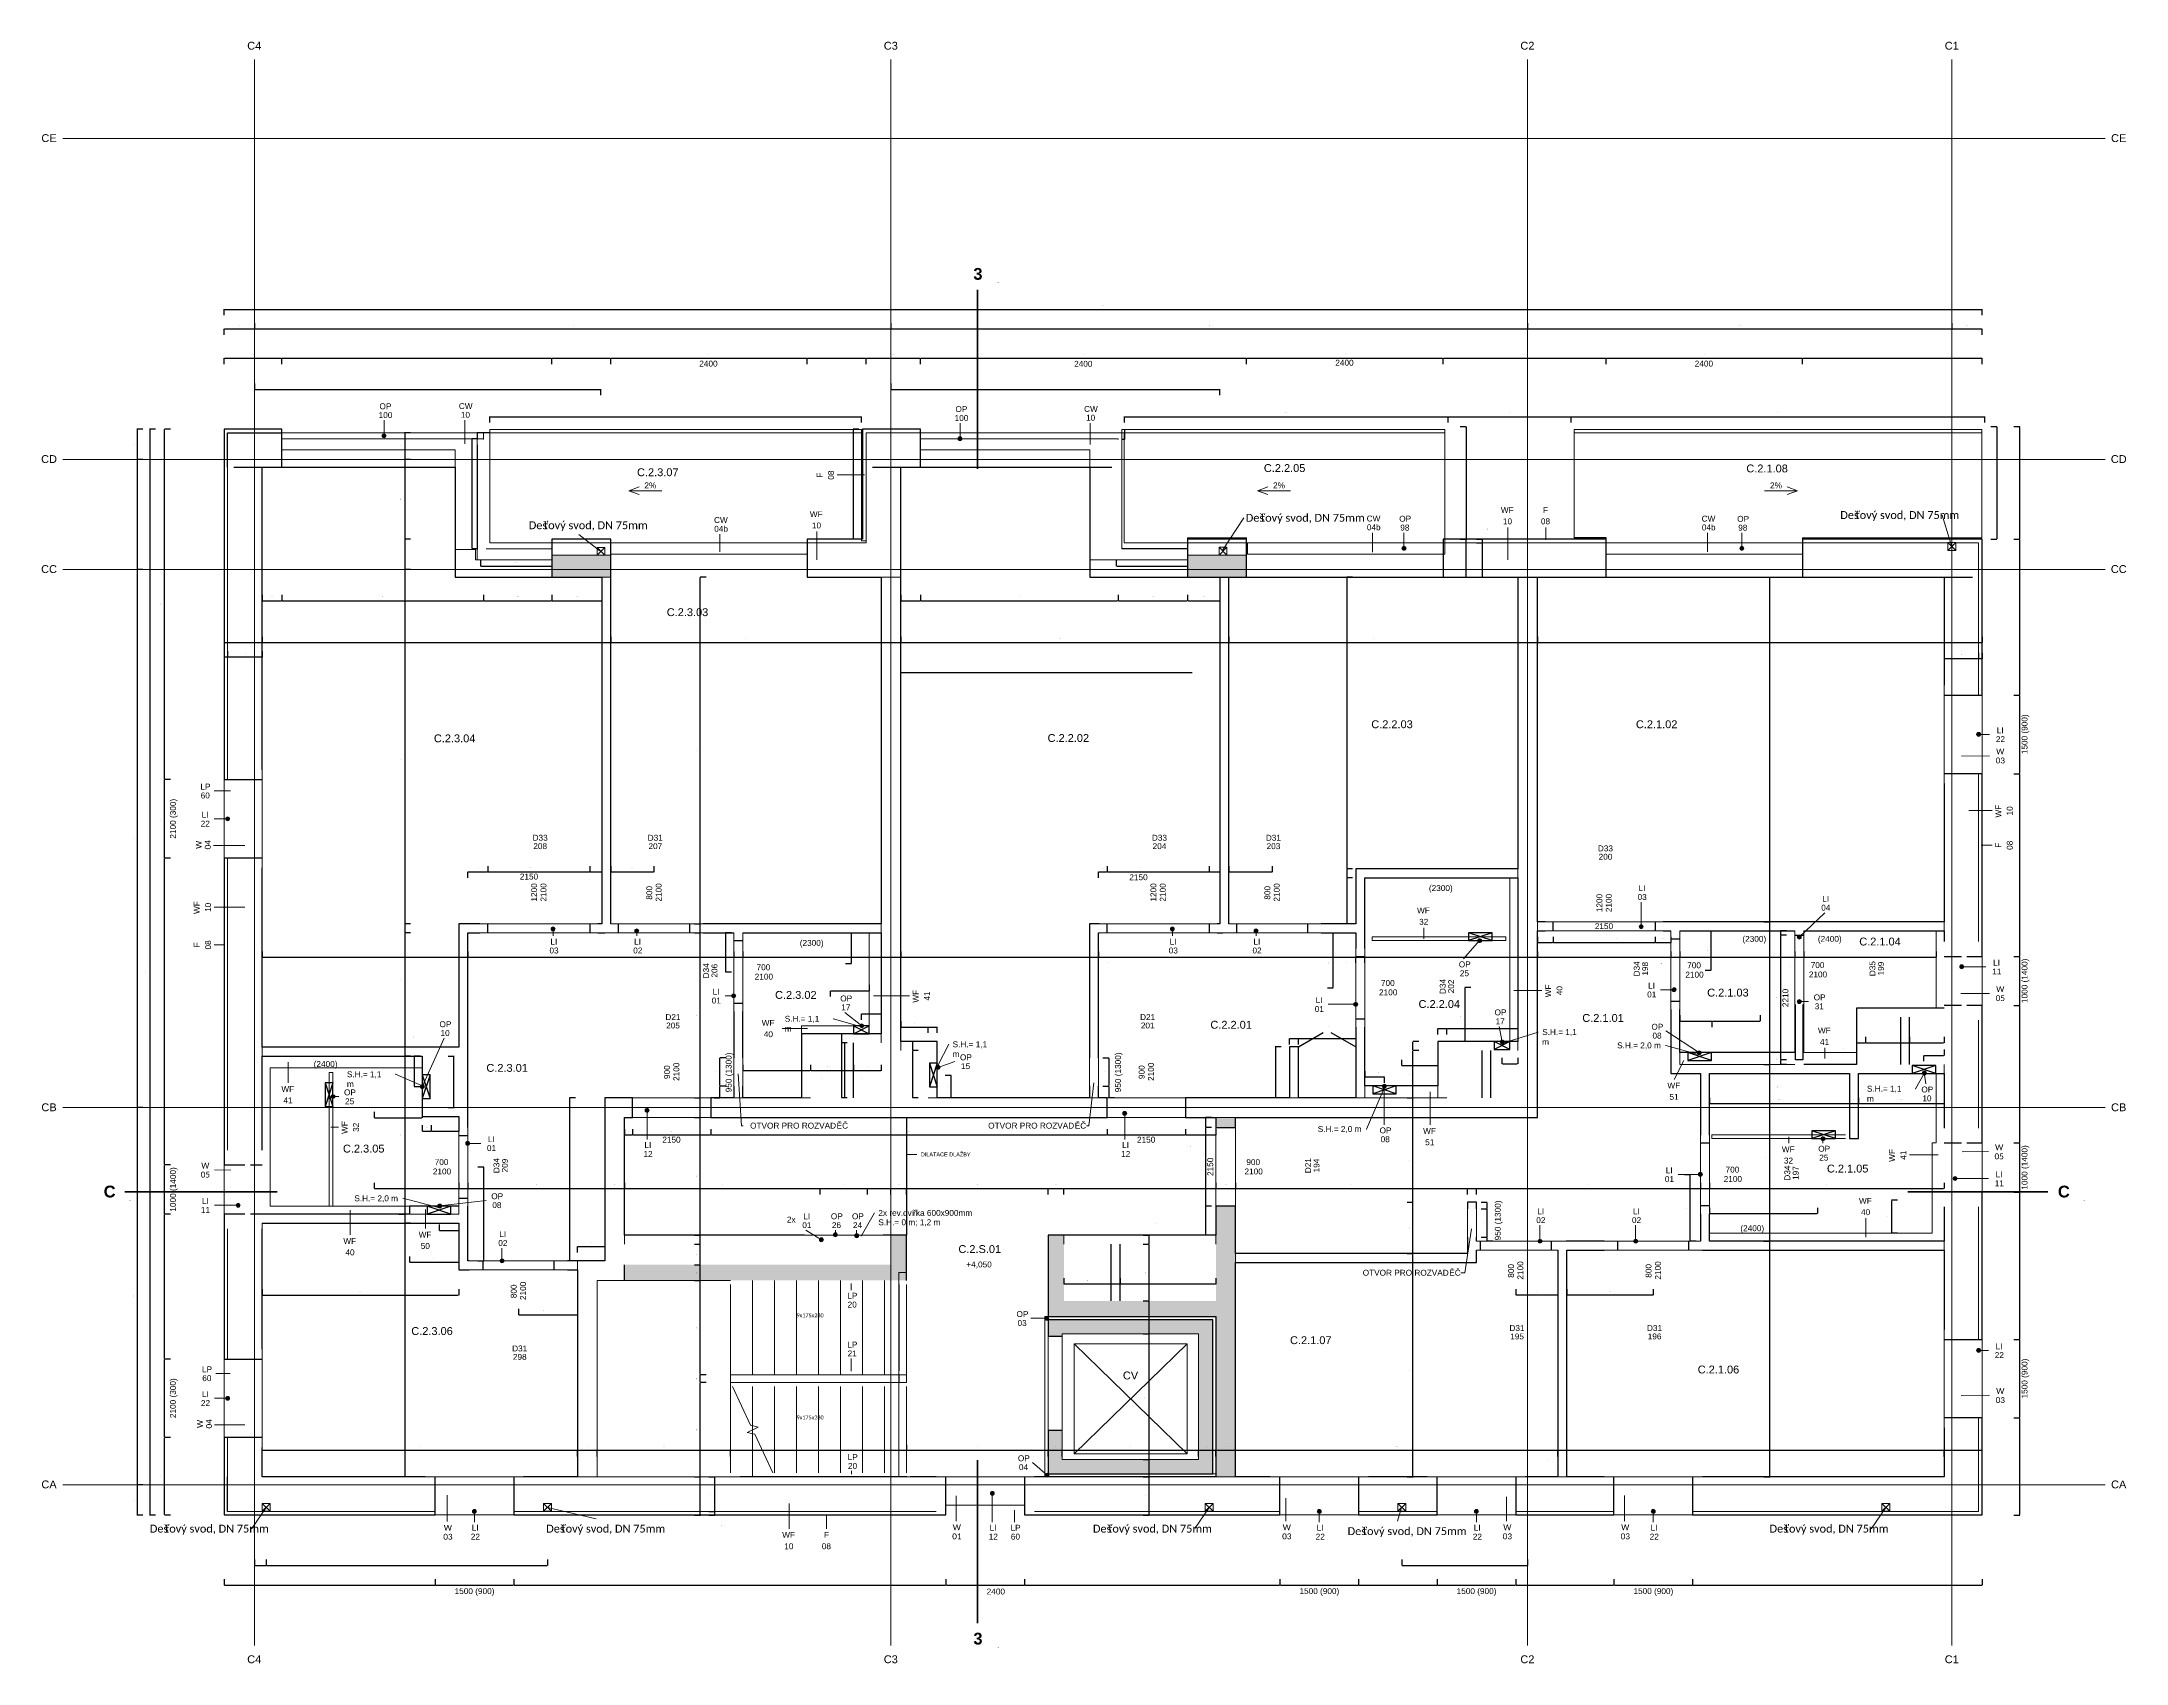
# Model space of a CAD drawing. Extents: x -47641 to 202, y -7675 to 12965.
# Drawn here: x -47641 to -21116, y -7675 to 12965 of the extents above; entities that cross this region are included whole.
import ezdxf

# ---------------------------------------------------------------- set-up
doc = ezdxf.new("R2010")
doc.units = 0
for name, color, linetype, lineweight in [('A-____-____-DIMS', 9, 'CONTINUOUS', 5), ('A-____-____-IDEN', 9, 'CONTINUOUS', 9), ('A-AREA-____-IDEN', 9, 'CONTINUOUS', 9), ('A-AREA-____-OTLN', 9, 'CONTINUOUS', 5), ('A-AREA-BNDY-OTLN', 9, 'CONTINUOUS', 5), ('A-DETL-____-HDLN', 9, 'CONTINUOUS', 25), ('A-DETL-____-OTLN', 9, 'CONTINUOUS', 25), ('A-DETL-____-THIN', 9, 'CONTINUOUS', 9), ('A-DOOR-____-IDEN', 9, 'CONTINUOUS', 9), ('A-FLOR-____-OTLN', 9, 'CONTINUOUS', 9), ('A-FLOR-____-OVHD', 9, 'CONTINUOUS', 25), ('A-FLOR-HRAL-IDEN', 9, 'CONTINUOUS', 9), ('A-GENM-____-IDEN', 9, 'CONTINUOUS', 9), ('A-GLAZ-____-IDEN', 9, 'CONTINUOUS', 9), ('A-WALL-____-IDEN', 9, 'CONTINUOUS', 9), ('A-WALL-____-MCUT', 9, 'CONTINUOUS', 25), ('A-WALL-____-OTLN', 9, 'CONTINUOUS', 9), ('A-WALL-____-PATT', 9, 'CONTINUOUS', 25), ('G-____-____-DIMS', 9, 'CONTINUOUS', 5), ('G-____-____-SYMB', 9, 'CONTINUOUS', 9), ('G-____-____-TEXT', 9, 'CONTINUOUS', 5), ('I-WALL-____-MCUT', 9, 'CONTINUOUS', 25), ('I-WALL-____-OTLN', 9, 'CONTINUOUS', 9), ('M-HVAC-DUCT-OTLN', 9, 'CONTINUOUS', 9), ('S-GRID-____-IDEN', 9, 'CONTINUOUS', 9), ('S-GRID-____-OTLN', 9, 'CONTINUOUS', 5), ('S-STRS-____-MBND', 9, 'CONTINUOUS', 9), ('S-STRS-____-OTLN', 9, 'CONTINUOUS', 9)]:
    doc.layers.add(name, color=color, linetype=linetype, lineweight=lineweight)
doc.styles.add('Arial', font='Arial')
doc.styles.add('Arial_1', font='Arial_1')
doc.styles.add('Arial_2', font='Arial_2')
doc.styles.add('Arial_3', font='Arial_3')
doc.styles.add('Arial_B', font='Arial_B')
doc.styles.add('Arial_B_1', font='Arial_B_1')
doc.styles.add('Calibri', font='Calibri')
doc.styles.add('Calibri_1', font='Calibri_1')
doc.styles.add('Calibri_2', font='Calibri_2')
doc.dimstyles.get("Standard").update_dxf_attribs({"dimtxt": 2.5, "dimasz": 2.5, "dimexe": 1.25, "dimexo": 0.625, "dimtad": 0, "dimtoh": 1, "dimdec": 4, "dimzin": 1, "dimdsep": 46, "dimtxsty": 'Standard', "dimcen": 0.09, "dimadec": 0, "dimazin": 0, "dimtfac": 1, "dimtdec": 4, "dimtofl": 0, "dimtmove": 0, "dimatfit": 3, "dimfxl": 1, "dimtolj": 1, "dimtzin": 0, "dimarcsym": 0})

# ---------------------------------------------------------------- blocks, each defined once
blk = doc.blocks.new('*D1')
at = {"layer": 'A-____-____-DIMS', "color": 0, "linetype": 'ByBlock', "lineweight": -2}
for p, q in [((-22838, 8068), (-22763, 8068)), ((-22764, 8063), (-22764, 6638)), ((-22838, 6633), (-22763, 6633))]:
    blk.add_line(p, q, dxfattribs=at)
for points in [[(-22764, 8068), (-22764, 8066), (-22764, 8066)], [(-22764, 6633), (-22764, 6636), (-22764, 6636)]]:
    blk.add_solid(points, dxfattribs=at)
at = {"layer": 'A-____-____-DIMS', "color": 0, "linetype": 'CONTINUOUS', "lineweight": -2, "insert": (-22812, 7351), "char_height": 2.5, "width": 15.28, "attachment_point": 5, "rotation": 90}
blk.add_mtext('1435.0000', dxfattribs=at)
blk = doc.blocks.new('*D2')
at = {"layer": 'A-____-____-DIMS', "color": 0, "linetype": 'ByBlock', "lineweight": -2}
for p, q in [((-29591, 8068), (-29516, 8068)), ((-29517, 8063), (-29517, 6638)), ((-29443, 6633), (-29518, 6633))]:
    blk.add_line(p, q, dxfattribs=at)
for points in [[(-29517, 8068), (-29517, 8066), (-29517, 8066)], [(-29517, 6633), (-29517, 6636), (-29517, 6636)]]:
    blk.add_solid(points, dxfattribs=at)
at = {"layer": 'A-____-____-DIMS', "color": 0, "linetype": 'CONTINUOUS', "lineweight": -2, "insert": (-29565, 7351), "char_height": 2.5, "width": 15.28, "attachment_point": 5, "rotation": 90}
blk.add_mtext('1435.0000', dxfattribs=at)
blk = doc.blocks.new('*D3')
at = {"layer": 'A-____-____-DIMS', "color": 0, "linetype": 'ByBlock', "lineweight": -2}
for p, q in [((-28180, 8117), (-28180, 8193)), ((-28175, 8192), (-22920, 8192)), ((-22915, 8117), (-22915, 8193))]:
    blk.add_line(p, q, dxfattribs=at)
for points in [[(-28180, 8192), (-28177, 8192), (-28177, 8191)], [(-22915, 8192), (-22917, 8191), (-22917, 8192)]]:
    blk.add_solid(points, dxfattribs=at)
at = {"layer": 'A-____-____-DIMS', "color": 0, "linetype": 'CONTINUOUS', "lineweight": -2, "insert": (-25547, 8240), "char_height": 2.5, "width": 15.56, "attachment_point": 5}
blk.add_mtext('5265.0000', dxfattribs=at)
blk = doc.blocks.new('*D4')
at = {"layer": 'A-____-____-DIMS', "color": 0, "linetype": 'ByBlock', "lineweight": -2}
for p, q in [((-29745, 8117), (-29745, 8193)), ((-29740, 8192), (-28185, 8192)), ((-28180, 8117), (-28180, 8193))]:
    blk.add_line(p, q, dxfattribs=at)
for points in [[(-29745, 8192), (-29742, 8192), (-29742, 8191)], [(-28180, 8192), (-28182, 8191), (-28182, 8192)]]:
    blk.add_solid(points, dxfattribs=at)
at = {"layer": 'A-____-____-DIMS', "color": 0, "linetype": 'CONTINUOUS', "lineweight": -2, "insert": (-28962, 8240), "char_height": 2.5, "width": 15, "attachment_point": 5}
blk.add_mtext('1565.0000', dxfattribs=at)
blk = doc.blocks.new('*D5')
at = {"layer": 'A-____-____-DIMS', "color": 0, "linetype": 'ByBlock', "lineweight": -2}
for p, q in [((-33865, 8117), (-33865, 8193)), ((-33860, 8192), (-29750, 8192)), ((-29745, 8117), (-29745, 8193))]:
    blk.add_line(p, q, dxfattribs=at)
for points in [[(-33865, 8192), (-33862, 8192), (-33862, 8191)], [(-29745, 8192), (-29747, 8191), (-29747, 8192)]]:
    blk.add_solid(points, dxfattribs=at)
at = {"layer": 'A-____-____-DIMS', "color": 0, "linetype": 'CONTINUOUS', "lineweight": -2, "insert": (-31805, 8240), "char_height": 2.5, "width": 15.28, "attachment_point": 5}
blk.add_mtext('4120.0000', dxfattribs=at)
blk = doc.blocks.new('*D6')
at = {"layer": 'A-____-____-DIMS', "color": 0, "linetype": 'ByBlock', "lineweight": -2}
for p, q in [((-41940, 8117), (-41940, 8193)), ((-41935, 8192), (-37215, 8192)), ((-37210, 8117), (-37210, 8193))]:
    blk.add_line(p, q, dxfattribs=at)
for points in [[(-41940, 8192), (-41937, 8192), (-41937, 8191)], [(-37210, 8192), (-37212, 8191), (-37212, 8192)]]:
    blk.add_solid(points, dxfattribs=at)
at = {"layer": 'A-____-____-DIMS', "color": 0, "linetype": 'CONTINUOUS', "lineweight": -2, "insert": (-39575, 8240), "char_height": 2.5, "width": 15.83, "attachment_point": 5}
blk.add_mtext('4730.0000', dxfattribs=at)
blk = doc.blocks.new('*D7')
at = {"layer": 'A-____-____-DIMS', "color": 0, "linetype": 'ByBlock', "lineweight": -2}
for p, q in [((-42057, 6365), (-42057, 6289)), ((-42052, 6290), (-41155, 6290)), ((-41150, 6365), (-41150, 6289))]:
    blk.add_line(p, q, dxfattribs=at)
for points in [[(-42057, 6290), (-42055, 6291), (-42055, 6290)], [(-41150, 6290), (-41152, 6290), (-41152, 6291)]]:
    blk.add_solid(points, dxfattribs=at)
at = {"layer": 'A-____-____-DIMS', "color": 0, "linetype": 'CONTINUOUS', "lineweight": -2, "insert": (-41604, 6339), "char_height": 2.5, "width": 13.61, "attachment_point": 5}
blk.add_mtext('907.5385', dxfattribs=at)
blk = doc.blocks.new('*D8')
at = {"layer": 'A-____-____-DIMS', "color": 0, "linetype": 'ByBlock', "lineweight": -2}
for p, q in [((-33060, 5924), (-33060, 5848)), ((-33055, 5849), (-32655, 5849)), ((-32650, 5924), (-32650, 5848))]:
    blk.add_line(p, q, dxfattribs=at)
for points in [[(-33060, 5849), (-33057, 5850), (-33057, 5849)], [(-32650, 5849), (-32652, 5849), (-32652, 5850)]]:
    blk.add_solid(points, dxfattribs=at)
at = {"layer": 'A-____-____-DIMS', "color": 0, "linetype": 'CONTINUOUS', "lineweight": -2, "insert": (-32855, 5898), "char_height": 2.5, "width": 13.33, "attachment_point": 5}
blk.add_mtext('410.0000', dxfattribs=at)
blk = doc.blocks.new('*D9')
at = {"layer": 'A-____-____-DIMS', "color": 0, "linetype": 'ByBlock', "lineweight": -2}
for p, q in [((-33945, 5924), (-33945, 5848)), ((-33940, 5849), (-33065, 5849)), ((-33060, 5924), (-33060, 5848))]:
    blk.add_line(p, q, dxfattribs=at)
for points in [[(-33945, 5849), (-33942, 5850), (-33942, 5849)], [(-33060, 5849), (-33062, 5849), (-33062, 5850)]]:
    blk.add_solid(points, dxfattribs=at)
at = {"layer": 'A-____-____-DIMS', "color": 0, "linetype": 'CONTINUOUS', "lineweight": -2, "insert": (-33502, 5898), "char_height": 2.5, "width": 13.89, "attachment_point": 5}
blk.add_mtext('884.9907', dxfattribs=at)
blk = doc.blocks.new('*D10')
at = {"layer": 'A-____-____-DIMS', "color": 0, "linetype": 'ByBlock', "lineweight": -2}
for p, q in [((-36460, 5924), (-36460, 5848)), ((-36455, 5849), (-33950, 5849)), ((-33945, 5924), (-33945, 5848))]:
    blk.add_line(p, q, dxfattribs=at)
for points in [[(-36460, 5849), (-36457, 5850), (-36457, 5849)], [(-33945, 5849), (-33947, 5849), (-33947, 5850)]]:
    blk.add_solid(points, dxfattribs=at)
at = {"layer": 'A-____-____-DIMS', "color": 0, "linetype": 'CONTINUOUS', "lineweight": -2, "insert": (-35202, 5898), "char_height": 2.5, "width": 15, "attachment_point": 5}
blk.add_mtext('2515.0093', dxfattribs=at)
blk = doc.blocks.new('*D11')
at = {"layer": 'A-____-____-DIMS', "color": 0, "linetype": 'ByBlock', "lineweight": -2}
for p, q in [((-36710, 5924), (-36710, 5848)), ((-36705, 5849), (-36465, 5849)), ((-36460, 5924), (-36460, 5848))]:
    blk.add_line(p, q, dxfattribs=at)
for points in [[(-36710, 5849), (-36707, 5850), (-36707, 5849)], [(-36460, 5849), (-36462, 5849), (-36462, 5850)]]:
    blk.add_solid(points, dxfattribs=at)
at = {"layer": 'A-____-____-DIMS', "color": 0, "linetype": 'CONTINUOUS', "lineweight": -2, "insert": (-36585, 5898), "char_height": 2.5, "width": 13.61, "attachment_point": 5}
blk.add_mtext('250.0000', dxfattribs=at)
blk = doc.blocks.new('*D12')
at = {"layer": 'A-____-____-DIMS', "color": 0, "linetype": 'ByBlock', "lineweight": -2}
for p, q in [((-33967, 6365), (-33967, 6289)), ((-33962, 6290), (-33065, 6290)), ((-33060, 6365), (-33060, 6289))]:
    blk.add_line(p, q, dxfattribs=at)
for points in [[(-33967, 6290), (-33965, 6291), (-33965, 6290)], [(-33060, 6290), (-33062, 6290), (-33062, 6291)]]:
    blk.add_solid(points, dxfattribs=at)
at = {"layer": 'A-____-____-DIMS', "color": 0, "linetype": 'CONTINUOUS', "lineweight": -2, "insert": (-33514, 6339), "char_height": 2.5, "width": 13.61, "attachment_point": 5}
blk.add_mtext('907.5385', dxfattribs=at)
blk = doc.blocks.new('*D13')
at = {"layer": 'A-____-____-DIMS', "color": 0, "linetype": 'ByBlock', "lineweight": -2}
for p, q in [((-42960, -2496), (-42960, -2571)), ((-42955, -2570), (-42340, -2570)), ((-42335, -2496), (-42335, -2571))]:
    blk.add_line(p, q, dxfattribs=at)
for points in [[(-42960, -2570), (-42957, -2570), (-42957, -2570)], [(-42335, -2570), (-42337, -2570), (-42337, -2570)]]:
    blk.add_solid(points, dxfattribs=at)
at = {"layer": 'A-____-____-DIMS', "color": 0, "linetype": 'CONTINUOUS', "lineweight": -2, "insert": (-42647, -2522), "char_height": 2.5, "width": 13.61, "attachment_point": 5}
blk.add_mtext('625.0000', dxfattribs=at)
blk = doc.blocks.new('*D14')
at = {"layer": 'A-____-____-DIMS', "color": 0, "linetype": 'ByBlock', "lineweight": -2}
for p, q in [((-30805, -138), (-30805, -214)), ((-30800, -212), (-30560, -212)), ((-30555, -287), (-30555, -211))]:
    blk.add_line(p, q, dxfattribs=at)
for points in [[(-30805, -212), (-30802, -212), (-30802, -213)], [(-30555, -212), (-30557, -213), (-30557, -212)]]:
    blk.add_solid(points, dxfattribs=at)
at = {"layer": 'A-____-____-DIMS', "color": 0, "linetype": 'CONTINUOUS', "lineweight": -2, "insert": (-30628, -155), "char_height": 2.5, "width": 13.89, "attachment_point": 5}
blk.add_mtext('250.0486', dxfattribs=at)
blk = doc.blocks.new('*D15')
at = {"layer": 'A-____-____-DIMS', "color": 0, "linetype": 'ByBlock', "lineweight": -2}
for p, q in [((-44835, -2913), (-44835, -2989)), ((-42335, -2913), (-42335, -2989)), ((-44830, -2988), (-42340, -2988))]:
    blk.add_line(p, q, dxfattribs=at)
for points in [[(-44835, -2988), (-44832, -2987), (-44832, -2988)], [(-42335, -2988), (-42337, -2988), (-42337, -2987)]]:
    blk.add_solid(points, dxfattribs=at)
at = {"layer": 'A-____-____-DIMS', "color": 0, "linetype": 'CONTINUOUS', "lineweight": -2, "insert": (-43585, -2939), "char_height": 2.5, "width": 15.56, "attachment_point": 5}
blk.add_mtext('2500.0000', dxfattribs=at)
blk = doc.blocks.new('*D16')
at = {"layer": 'A-____-____-DIMS', "color": 0, "linetype": 'ByBlock', "lineweight": -2}
for p, q in [((-42585, -2090), (-42585, -2165)), ((-42335, -2090), (-42335, -2165)), ((-42580, -2164), (-42340, -2164))]:
    blk.add_line(p, q, dxfattribs=at)
for points in [[(-42585, -2164), (-42583, -2164), (-42583, -2165)], [(-42335, -2164), (-42337, -2165), (-42337, -2164)]]:
    blk.add_solid(points, dxfattribs=at)
at = {"layer": 'A-____-____-DIMS', "color": 0, "linetype": 'CONTINUOUS', "lineweight": -2, "insert": (-42419, -2132), "char_height": 2.5, "width": 13.06, "attachment_point": 5}
blk.add_mtext('250.2153', dxfattribs=at)
blk = doc.blocks.new('*D17')
at = {"layer": 'A-____-____-DIMS', "color": 0, "linetype": 'ByBlock', "lineweight": -2}
for p, q in [((-30960, 2323), (-31035, 2323)), ((-31034, 2318), (-31034, 1743)), ((-30960, 1738), (-31035, 1738))]:
    blk.add_line(p, q, dxfattribs=at)
for points in [[(-31034, 2323), (-31034, 2321), (-31035, 2321)], [(-31034, 1738), (-31035, 1741), (-31034, 1741)]]:
    blk.add_solid(points, dxfattribs=at)
at = {"layer": 'A-____-____-DIMS', "color": 0, "linetype": 'CONTINUOUS', "lineweight": -2, "insert": (-31083, 2031), "char_height": 2.5, "width": 13.61, "attachment_point": 5, "rotation": 90}
blk.add_mtext('585.0000', dxfattribs=at)
blk = doc.blocks.new('*D18')
at = {"layer": 'A-____-____-DIMS', "color": 0, "linetype": 'ByBlock', "lineweight": -2}
for p, q in [((-30960, 2438), (-31035, 2438)), ((-31034, 2433), (-31034, 2328)), ((-30960, 2323), (-31035, 2323))]:
    blk.add_line(p, q, dxfattribs=at)
for points in [[(-31034, 2438), (-31034, 2436), (-31035, 2436)], [(-31034, 2323), (-31035, 2326), (-31034, 2326)]]:
    blk.add_solid(points, dxfattribs=at)
at = {"layer": 'A-____-____-DIMS', "color": 0, "linetype": 'CONTINUOUS', "lineweight": -2, "insert": (-31083, 2381), "char_height": 2.5, "width": 12.5, "attachment_point": 5, "rotation": 90}
blk.add_mtext('115.0000', dxfattribs=at)
blk = doc.blocks.new('*D19')
at = {"layer": 'A-____-____-DIMS', "color": 0, "linetype": 'ByBlock', "lineweight": -2}
for p, q in [((-30960, 6148), (-31035, 6148)), ((-31034, 6143), (-31034, 2443)), ((-30960, 2438), (-31035, 2438))]:
    blk.add_line(p, q, dxfattribs=at)
for points in [[(-31034, 6148), (-31034, 6146), (-31035, 6146)], [(-31034, 2438), (-31035, 2441), (-31034, 2441)]]:
    blk.add_solid(points, dxfattribs=at)
at = {"layer": 'A-____-____-DIMS', "color": 0, "linetype": 'CONTINUOUS', "lineweight": -2, "insert": (-31083, 4293), "char_height": 2.5, "width": 15, "attachment_point": 5, "rotation": 90}
blk.add_mtext('3710.0000', dxfattribs=at)
blk = doc.blocks.new('*D20')
at = {"layer": 'A-____-____-DIMS', "color": 0, "linetype": 'ByBlock', "lineweight": -2}
for p, q in [((-28235, -2911), (-28235, -2987)), ((-27135, -2911), (-27135, -2987)), ((-28230, -2985), (-27140, -2985))]:
    blk.add_line(p, q, dxfattribs=at)
for points in [[(-28235, -2985), (-28232, -2985), (-28232, -2986)], [(-27135, -2985), (-27137, -2986), (-27137, -2985)]]:
    blk.add_solid(points, dxfattribs=at)
at = {"layer": 'A-____-____-DIMS', "color": 0, "linetype": 'CONTINUOUS', "lineweight": -2, "insert": (-27685, -2937), "char_height": 2.5, "width": 14.44, "attachment_point": 5}
blk.add_mtext('1100.0000', dxfattribs=at)
blk = doc.blocks.new('*D21')
at = {"layer": 'A-____-____-DIMS', "color": 0, "linetype": 'ByBlock', "lineweight": -2}
for p, q in [((-28885, -2911), (-28885, -2987)), ((-28350, -2911), (-28350, -2987)), ((-28880, -2985), (-28355, -2985))]:
    blk.add_line(p, q, dxfattribs=at)
for points in [[(-28885, -2985), (-28882, -2985), (-28882, -2986)], [(-28350, -2985), (-28352, -2986), (-28352, -2985)]]:
    blk.add_solid(points, dxfattribs=at)
at = {"layer": 'A-____-____-DIMS', "color": 0, "linetype": 'CONTINUOUS', "lineweight": -2, "insert": (-28617, -2937), "char_height": 2.5, "width": 13.61, "attachment_point": 5}
blk.add_mtext('535.0000', dxfattribs=at)
blk = doc.blocks.new('*D22')
at = {"layer": 'A-____-____-DIMS', "color": 0, "linetype": 'ByBlock', "lineweight": -2}
for p, q in [((-26420, -1876), (-26420, -1951)), ((-26415, -1950), (-25050, -1950)), ((-25045, -1876), (-25045, -1951))]:
    blk.add_line(p, q, dxfattribs=at)
for points in [[(-26420, -1950), (-26417, -1950), (-26417, -1951)], [(-25045, -1950), (-25047, -1951), (-25047, -1950)]]:
    blk.add_solid(points, dxfattribs=at)
at = {"layer": 'A-____-____-DIMS', "color": 0, "linetype": 'CONTINUOUS', "lineweight": -2, "insert": (-25769, -1893), "char_height": 2.5, "width": 15, "attachment_point": 5}
blk.add_mtext('1375.0000', dxfattribs=at)
blk = doc.blocks.new('*D23')
at = {"layer": 'A-____-____-DIMS', "color": 0, "linetype": 'ByBlock', "lineweight": -2}
for p, q in [((-24028, -1782), (-24104, -1782)), ((-24102, -1787), (-24102, -2197)), ((-24028, -2202), (-24104, -2202))]:
    blk.add_line(p, q, dxfattribs=at)
for points in [[(-24102, -1782), (-24102, -1784), (-24103, -1784)], [(-24102, -2202), (-24103, -2199), (-24102, -2199)]]:
    blk.add_solid(points, dxfattribs=at)
at = {"layer": 'A-____-____-DIMS', "color": 0, "linetype": 'CONTINUOUS', "lineweight": -2, "insert": (-24151, -1992), "char_height": 2.5, "width": 13.89, "attachment_point": 5, "rotation": 90}
blk.add_mtext('420.0000', dxfattribs=at)
blk = doc.blocks.new('*D24')
at = {"layer": 'A-____-____-DIMS', "color": 0, "linetype": 'ByBlock', "lineweight": -2}
for p, q in [((-25775, 573), (-25775, 497)), ((-26385, 424), (-26385, 500)), ((-26380, 498), (-25780, 498))]:
    blk.add_line(p, q, dxfattribs=at)
for points in [[(-26385, 498), (-26382, 499), (-26382, 498)], [(-25775, 498), (-25777, 498), (-25777, 499)]]:
    blk.add_solid(points, dxfattribs=at)
at = {"layer": 'A-____-____-DIMS', "color": 0, "linetype": 'CONTINUOUS', "lineweight": -2, "insert": (-26080, 547), "char_height": 2.5, "width": 13.06, "attachment_point": 5}
blk.add_mtext('610.0000', dxfattribs=at)
blk = doc.blocks.new('*D25')
at = {"layer": 'A-____-____-DIMS', "color": 0, "linetype": 'ByBlock', "lineweight": -2}
for p, q in [((-26795, 573), (-26795, 497)), ((-26790, 498), (-26390, 498)), ((-26385, 424), (-26385, 500))]:
    blk.add_line(p, q, dxfattribs=at)
for points in [[(-26795, 498), (-26792, 499), (-26792, 498)], [(-26385, 498), (-26387, 498), (-26387, 499)]]:
    blk.add_solid(points, dxfattribs=at)
at = {"layer": 'A-____-____-DIMS', "color": 0, "linetype": 'CONTINUOUS', "lineweight": -2, "insert": (-26590, 547), "char_height": 2.5, "width": 13.33, "attachment_point": 5}
blk.add_mtext('410.0000', dxfattribs=at)
blk = doc.blocks.new('*D26')
at = {"layer": 'A-____-____-DIMS', "color": 0, "linetype": 'ByBlock', "lineweight": -2}
for p, q in [((-29456, 928), (-29532, 928)), ((-29531, 923), (-29531, 243)), ((-29456, 238), (-29532, 238))]:
    blk.add_line(p, q, dxfattribs=at)
for points in [[(-29531, 928), (-29530, 926), (-29531, 926)], [(-29531, 238), (-29531, 241), (-29530, 241)]]:
    blk.add_solid(points, dxfattribs=at)
at = {"layer": 'A-____-____-DIMS', "color": 0, "linetype": 'CONTINUOUS', "lineweight": -2, "insert": (-29588, 562), "char_height": 2.5, "width": 13.61, "attachment_point": 5, "rotation": 90}
blk.add_mtext('690.0000', dxfattribs=at)
blk = doc.blocks.new('*D27')
at = {"layer": 'A-____-____-DIMS', "color": 0, "linetype": 'ByBlock', "lineweight": -2}
for p, q in [((-30340, 8), (-30340, -68)), ((-29875, 8), (-29875, -68)), ((-30335, -67), (-29880, -67))]:
    blk.add_line(p, q, dxfattribs=at)
for points in [[(-30340, -67), (-30337, -66), (-30337, -67)], [(-29875, -67), (-29877, -67), (-29877, -66)]]:
    blk.add_solid(points, dxfattribs=at)
at = {"layer": 'A-____-____-DIMS', "color": 0, "linetype": 'CONTINUOUS', "lineweight": -2, "insert": (-30038, -9), "char_height": 2.5, "width": 13.89, "attachment_point": 5}
blk.add_mtext('465.0000', dxfattribs=at)
blk = doc.blocks.new('*D28')
at = {"layer": 'A-____-____-DIMS', "color": 0, "linetype": 'ByBlock', "lineweight": -2}
for p, q in [((-37605, 811), (-37605, 886)), ((-37600, 885), (-37115, 885)), ((-37110, 960), (-37110, 884))]:
    blk.add_line(p, q, dxfattribs=at)
for points in [[(-37605, 885), (-37602, 886), (-37602, 885)], [(-37110, 885), (-37112, 885), (-37112, 886)]]:
    blk.add_solid(points, dxfattribs=at)
at = {"layer": 'A-____-____-DIMS', "color": 0, "linetype": 'CONTINUOUS', "lineweight": -2, "insert": (-37357, 934), "char_height": 2.5, "width": 13.89, "attachment_point": 5}
blk.add_mtext('495.0000', dxfattribs=at)
blk = doc.blocks.new('*D29')
at = {"layer": 'A-____-____-DIMS', "color": 0, "linetype": 'ByBlock', "lineweight": -2}
for p, q in [((-37411, 1623), (-37336, 1623)), ((-37337, 1238), (-37337, 1618)), ((-37411, 1233), (-37336, 1233))]:
    blk.add_line(p, q, dxfattribs=at)
for points in [[(-37337, 1623), (-37337, 1621), (-37337, 1621)], [(-37337, 1233), (-37337, 1236), (-37337, 1236)]]:
    blk.add_solid(points, dxfattribs=at)
at = {"layer": 'A-____-____-DIMS', "color": 0, "linetype": 'CONTINUOUS', "lineweight": -2, "insert": (-37385, 1428), "char_height": 2.5, "width": 13.61, "attachment_point": 5, "rotation": 90}
blk.add_mtext('390.0000', dxfattribs=at)
blk = doc.blocks.new('*D30')
at = {"layer": 'A-____-____-DIMS', "color": 0, "linetype": 'ByBlock', "lineweight": -2}
for p, q in [((-43410, -1558), (-43410, -1633)), ((-42335, -1558), (-42335, -1633)), ((-43405, -1632), (-42340, -1632))]:
    blk.add_line(p, q, dxfattribs=at)
for points in [[(-43410, -1632), (-43407, -1632), (-43407, -1632)], [(-42335, -1632), (-42337, -1632), (-42337, -1632)]]:
    blk.add_solid(points, dxfattribs=at)
at = {"layer": 'A-____-____-DIMS', "color": 0, "linetype": 'CONTINUOUS', "lineweight": -2, "insert": (-42872, -1584), "char_height": 2.5, "width": 15, "attachment_point": 5}
blk.add_mtext('1075.0000', dxfattribs=at)
blk = doc.blocks.new('*D31')
at = {"layer": 'A-____-____-DIMS', "color": 0, "linetype": 'ByBlock', "lineweight": -2}
for p, q in [((-43410, -656), (-43410, -732)), ((-43405, -731), (-42805, -731)), ((-42800, -656), (-42800, -732))]:
    blk.add_line(p, q, dxfattribs=at)
for points in [[(-43410, -731), (-43407, -730), (-43407, -731)], [(-42800, -731), (-42802, -731), (-42802, -730)]]:
    blk.add_solid(points, dxfattribs=at)
at = {"layer": 'A-____-____-DIMS', "color": 0, "linetype": 'CONTINUOUS', "lineweight": -2, "insert": (-43117, -673), "char_height": 2.5, "width": 13.06, "attachment_point": 5}
blk.add_mtext('610.0000', dxfattribs=at)
blk = doc.blocks.new('*D32')
at = {"layer": 'A-____-____-DIMS', "color": 0, "linetype": 'ByBlock', "lineweight": -2}
for p, q in [((-39152, -5302), (-39076, -5302)), ((-39077, -5737), (-39077, -5307)), ((-39152, -5742), (-39076, -5742))]:
    blk.add_line(p, q, dxfattribs=at)
for points in [[(-39077, -5302), (-39077, -5304), (-39078, -5304)], [(-39077, -5742), (-39078, -5739), (-39077, -5739)]]:
    blk.add_solid(points, dxfattribs=at)
at = {"layer": 'A-____-____-DIMS', "color": 0, "linetype": 'CONTINUOUS', "lineweight": -2, "insert": (-39126, -5522), "char_height": 2.5, "width": 14.17, "attachment_point": 5, "rotation": 90}
blk.add_mtext('440.0000', dxfattribs=at)
blk = doc.blocks.new('*D33')
at = {"layer": 'A-____-____-DIMS', "color": 0, "linetype": 'ByBlock', "lineweight": -2}
for p, q in [((-39152, -5742), (-39076, -5742)), ((-39152, -5787), (-39076, -5787)), ((-39077, -5782), (-39077, -5747))]:
    blk.add_line(p, q, dxfattribs=at)
for points in [[(-39077, -5742), (-39077, -5744), (-39078, -5744)], [(-39077, -5787), (-39078, -5784), (-39077, -5784)]]:
    blk.add_solid(points, dxfattribs=at)
at = {"layer": 'A-____-____-DIMS', "color": 0, "linetype": 'CONTINUOUS', "lineweight": -2, "insert": (-38995, -5919), "char_height": 2.5, "width": 11.94, "attachment_point": 5, "rotation": 90}
blk.add_mtext('45.0000', dxfattribs=at)
blk = doc.blocks.new('*D34')
at = {"layer": 'A-____-____-DIMS', "color": 0, "linetype": 'ByBlock', "lineweight": -2}
for p, q in [((-29383, 6633), (-29307, 6633)), ((-29383, 6588), (-29307, 6588)), ((-29308, 6593), (-29308, 6628))]:
    blk.add_line(p, q, dxfattribs=at)
for points in [[(-29308, 6633), (-29308, 6631), (-29309, 6631)], [(-29308, 6588), (-29309, 6591), (-29308, 6591)]]:
    blk.add_solid(points, dxfattribs=at)
at = {"layer": 'A-____-____-DIMS', "color": 0, "linetype": 'CONTINUOUS', "lineweight": -2, "insert": (-29243, 6759), "char_height": 2.5, "width": 11.94, "attachment_point": 5, "rotation": 90}
blk.add_mtext('45.0000', dxfattribs=at)
blk = doc.blocks.new('*D35')
at = {"layer": 'A-____-____-DIMS', "color": 0, "linetype": 'ByBlock', "lineweight": -2}
for p, q in [((-29383, 6588), (-29307, 6588)), ((-29308, 6153), (-29308, 6583)), ((-29383, 6148), (-29307, 6148))]:
    blk.add_line(p, q, dxfattribs=at)
for points in [[(-29308, 6588), (-29308, 6586), (-29309, 6586)], [(-29308, 6148), (-29309, 6151), (-29308, 6151)]]:
    blk.add_solid(points, dxfattribs=at)
at = {"layer": 'A-____-____-DIMS', "color": 0, "linetype": 'CONTINUOUS', "lineweight": -2, "insert": (-29356, 6368), "char_height": 2.5, "width": 14.17, "attachment_point": 5, "rotation": 90}
blk.add_mtext('440.0000', dxfattribs=at)
blk = doc.blocks.new('*D36')
at = {"layer": 'A-____-____-DIMS', "color": 0, "linetype": 'ByBlock', "lineweight": -2}
for p, q in [((-29591, 6633), (-29516, 6633)), ((-29517, 6153), (-29517, 6628)), ((-29591, 6148), (-29516, 6148))]:
    blk.add_line(p, q, dxfattribs=at)
for points in [[(-29517, 6633), (-29517, 6631), (-29517, 6631)], [(-29517, 6148), (-29517, 6151), (-29517, 6151)]]:
    blk.add_solid(points, dxfattribs=at)
at = {"layer": 'A-____-____-DIMS', "color": 0, "linetype": 'CONTINUOUS', "lineweight": -2, "insert": (-29565, 6391), "char_height": 2.5, "width": 13.89, "attachment_point": 5, "rotation": 90}
blk.add_mtext('485.0000', dxfattribs=at)
blk = doc.blocks.new('*D37')
at = {"layer": 'A-____-____-DIMS', "color": 0, "linetype": 'ByBlock', "lineweight": -2}
for p, q in [((-22995, 5188), (-22995, 5113)), ((-22990, 5114), (-22955, 5114)), ((-22950, 5188), (-22950, 5113))]:
    blk.add_line(p, q, dxfattribs=at)
for points in [[(-22995, 5114), (-22992, 5114), (-22992, 5113)], [(-22950, 5114), (-22952, 5113), (-22952, 5114)]]:
    blk.add_solid(points, dxfattribs=at)
at = {"layer": 'A-____-____-DIMS', "color": 0, "linetype": 'CONTINUOUS', "lineweight": -2, "insert": (-22805, 5031), "char_height": 2.5, "width": 11.94, "attachment_point": 5}
blk.add_mtext('45.0000', dxfattribs=at)
blk = doc.blocks.new('*D38')
at = {"layer": 'A-____-____-DIMS', "color": 0, "linetype": 'ByBlock', "lineweight": -2}
for p, q in [((-23435, 5188), (-23435, 5113)), ((-23430, 5114), (-23000, 5114)), ((-22995, 5188), (-22995, 5113))]:
    blk.add_line(p, q, dxfattribs=at)
for points in [[(-23435, 5114), (-23432, 5114), (-23432, 5113)], [(-22995, 5114), (-22997, 5113), (-22997, 5114)]]:
    blk.add_solid(points, dxfattribs=at)
at = {"layer": 'A-____-____-DIMS', "color": 0, "linetype": 'CONTINUOUS', "lineweight": -2, "insert": (-23215, 5162), "char_height": 2.5, "width": 14.17, "attachment_point": 5}
blk.add_mtext('440.0000', dxfattribs=at)
blk = doc.blocks.new('*D39')
at = {"layer": 'A-____-____-DIMS', "color": 0, "linetype": 'ByBlock', "lineweight": -2}
for p, q in [((-45275, 5208), (-45275, 5133)), ((-45270, 5134), (-44840, 5134)), ((-44835, 5208), (-44835, 5133))]:
    blk.add_line(p, q, dxfattribs=at)
for points in [[(-45275, 5134), (-45272, 5134), (-45272, 5134)], [(-44835, 5134), (-44837, 5134), (-44837, 5134)]]:
    blk.add_solid(points, dxfattribs=at)
at = {"layer": 'A-____-____-DIMS', "color": 0, "linetype": 'CONTINUOUS', "lineweight": -2, "insert": (-45055, 5182), "char_height": 2.5, "width": 14.17, "attachment_point": 5}
blk.add_mtext('440.0000', dxfattribs=at)
blk = doc.blocks.new('*D40')
at = {"layer": 'A-____-____-DIMS', "color": 0, "linetype": 'ByBlock', "lineweight": -2}
for p, q in [((-27635, -6605), (-27635, -6681)), ((-26635, -6605), (-26635, -6681)), ((-27630, -6680), (-26640, -6680))]:
    blk.add_line(p, q, dxfattribs=at)
for points in [[(-27635, -6680), (-27632, -6679), (-27632, -6680)], [(-26635, -6680), (-26637, -6680), (-26637, -6679)]]:
    blk.add_solid(points, dxfattribs=at)
at = {"layer": 'A-____-____-DIMS', "color": 0, "linetype": 'CONTINUOUS', "lineweight": -2, "insert": (-27135, -6631), "char_height": 2.5, "width": 15, "attachment_point": 5}
blk.add_mtext('1000.0000', dxfattribs=at)
blk = doc.blocks.new('*D41')
at = {"layer": 'A-____-____-DIMS', "color": 0, "linetype": 'ByBlock', "lineweight": -2}
for p, q in [((-28885, -6605), (-28885, -6681)), ((-27635, -6605), (-27635, -6681)), ((-28880, -6680), (-27640, -6680))]:
    blk.add_line(p, q, dxfattribs=at)
for points in [[(-28885, -6680), (-28882, -6679), (-28882, -6680)], [(-27635, -6680), (-27637, -6680), (-27637, -6679)]]:
    blk.add_solid(points, dxfattribs=at)
at = {"layer": 'A-____-____-DIMS', "color": 0, "linetype": 'CONTINUOUS', "lineweight": -2, "insert": (-28260, -6631), "char_height": 2.5, "width": 15, "attachment_point": 5}
blk.add_mtext('1250.0000', dxfattribs=at)
blk = doc.blocks.new('*D42')
at = {"layer": 'A-____-____-DIMS', "color": 0, "linetype": 'ByBlock', "lineweight": -2}
for p, q in [((-29885, -6605), (-29885, -6681)), ((-28885, -6605), (-28885, -6681)), ((-29880, -6680), (-28890, -6680))]:
    blk.add_line(p, q, dxfattribs=at)
for points in [[(-29885, -6680), (-29882, -6679), (-29882, -6680)], [(-28885, -6680), (-28887, -6680), (-28887, -6679)]]:
    blk.add_solid(points, dxfattribs=at)
at = {"layer": 'A-____-____-DIMS', "color": 0, "linetype": 'CONTINUOUS', "lineweight": -2, "insert": (-29385, -6631), "char_height": 2.5, "width": 15, "attachment_point": 5}
blk.add_mtext('1000.0000', dxfattribs=at)
blk = doc.blocks.new('*D43')
at = {"layer": 'A-____-____-DIMS', "color": 0, "linetype": 'ByBlock', "lineweight": -2}
for p, q in [((-30885, -6605), (-30885, -6681)), ((-29885, -6605), (-29885, -6681)), ((-30880, -6680), (-29890, -6680))]:
    blk.add_line(p, q, dxfattribs=at)
for points in [[(-30885, -6680), (-30882, -6679), (-30882, -6680)], [(-29885, -6680), (-29887, -6680), (-29887, -6679)]]:
    blk.add_solid(points, dxfattribs=at)
at = {"layer": 'A-____-____-DIMS', "color": 0, "linetype": 'CONTINUOUS', "lineweight": -2, "insert": (-30385, -6631), "char_height": 2.5, "width": 15, "attachment_point": 5}
blk.add_mtext('1000.0000', dxfattribs=at)
blk = doc.blocks.new('*D44')
at = {"layer": 'A-____-____-DIMS', "color": 0, "linetype": 'ByBlock', "lineweight": -2}
for p, q in [((-31885, -6605), (-31885, -6681)), ((-30885, -6605), (-30885, -6681)), ((-31880, -6680), (-30890, -6680))]:
    blk.add_line(p, q, dxfattribs=at)
for points in [[(-31885, -6680), (-31882, -6679), (-31882, -6680)], [(-30885, -6680), (-30887, -6680), (-30887, -6679)]]:
    blk.add_solid(points, dxfattribs=at)
at = {"layer": 'A-____-____-DIMS', "color": 0, "linetype": 'CONTINUOUS', "lineweight": -2, "insert": (-31385, -6631), "char_height": 2.5, "width": 15, "attachment_point": 5}
blk.add_mtext('1000.0000', dxfattribs=at)
blk = doc.blocks.new('*D45')
at = {"layer": 'A-____-____-DIMS', "color": 0, "linetype": 'ByBlock', "lineweight": -2}
for p, q in [((-36135, -6605), (-36135, -6681)), ((-35135, -6605), (-35135, -6681)), ((-36130, -6680), (-35140, -6680))]:
    blk.add_line(p, q, dxfattribs=at)
for points in [[(-36135, -6680), (-36132, -6679), (-36132, -6680)], [(-35135, -6680), (-35137, -6680), (-35137, -6679)]]:
    blk.add_solid(points, dxfattribs=at)
at = {"layer": 'A-____-____-DIMS', "color": 0, "linetype": 'CONTINUOUS', "lineweight": -2, "insert": (-35491, -6622), "char_height": 2.5, "width": 15, "attachment_point": 5}
blk.add_mtext('1000.0000', dxfattribs=at)
blk = doc.blocks.new('*D46')
at = {"layer": 'A-____-____-DIMS', "color": 0, "linetype": 'ByBlock', "lineweight": -2}
for p, q in [((-25335, 1387), (-25335, 1312)), ((-25220, 1387), (-25220, 1312)), ((-25330, 1313), (-25225, 1313))]:
    blk.add_line(p, q, dxfattribs=at)
for points in [[(-25335, 1313), (-25332, 1313), (-25332, 1313)], [(-25220, 1313), (-25222, 1313), (-25222, 1313)]]:
    blk.add_solid(points, dxfattribs=at)
at = {"layer": 'A-____-____-DIMS', "color": 0, "linetype": 'CONTINUOUS', "lineweight": -2, "insert": (-25404, 1193), "char_height": 2.5, "width": 12.5, "attachment_point": 5}
blk.add_mtext('115.0000', dxfattribs=at)
blk = doc.blocks.new('*D47')
at = {"layer": 'A-____-____-DIMS', "color": 0, "linetype": 'ByBlock', "lineweight": -2}
for p, q in [((-30920, 1239), (-30920, 1314)), ((-30915, 1313), (-30810, 1313)), ((-30805, 1239), (-30805, 1314))]:
    blk.add_line(p, q, dxfattribs=at)
for points in [[(-30920, 1313), (-30917, 1313), (-30917, 1313)], [(-30805, 1313), (-30807, 1313), (-30807, 1313)]]:
    blk.add_solid(points, dxfattribs=at)
at = {"layer": 'A-____-____-DIMS', "color": 0, "linetype": 'CONTINUOUS', "lineweight": -2, "insert": (-31037, 1250), "char_height": 2.5, "width": 12.5, "attachment_point": 5}
blk.add_mtext('115.0000', dxfattribs=at)
blk = doc.blocks.new('*D48')
at = {"layer": 'A-____-____-DIMS', "color": 0, "linetype": 'ByBlock', "lineweight": -2}
for p, q in [((-34195, 1387), (-34195, 1312)), ((-34190, 1313), (-30925, 1313)), ((-30920, 1239), (-30920, 1314))]:
    blk.add_line(p, q, dxfattribs=at)
for points in [[(-34195, 1313), (-34192, 1313), (-34192, 1313)], [(-30920, 1313), (-30922, 1313), (-30922, 1313)]]:
    blk.add_solid(points, dxfattribs=at)
at = {"layer": 'A-____-____-DIMS', "color": 0, "linetype": 'CONTINUOUS', "lineweight": -2, "insert": (-32557, 1361), "char_height": 2.5, "width": 15.56, "attachment_point": 5}
blk.add_mtext('3275.0000', dxfattribs=at)
blk = doc.blocks.new('*D49')
at = {"layer": 'A-____-____-DIMS', "color": 0, "linetype": 'ByBlock', "lineweight": -2}
for p, q in [((-34310, 1387), (-34310, 1312)), ((-34195, 1387), (-34195, 1312)), ((-34305, 1313), (-34200, 1313))]:
    blk.add_line(p, q, dxfattribs=at)
for points in [[(-34310, 1313), (-34307, 1313), (-34307, 1313)], [(-34195, 1313), (-34197, 1313), (-34197, 1313)]]:
    blk.add_solid(points, dxfattribs=at)
at = {"layer": 'A-____-____-DIMS', "color": 0, "linetype": 'CONTINUOUS', "lineweight": -2, "insert": (-34076, 1250), "char_height": 2.5, "width": 12.5, "attachment_point": 5}
blk.add_mtext('115.0000', dxfattribs=at)
blk = doc.blocks.new('*D50')
at = {"layer": 'A-____-____-DIMS', "color": 0, "linetype": 'ByBlock', "lineweight": -2}
for p, q in [((-38835, 1387), (-38835, 1312)), ((-38720, 1387), (-38720, 1312)), ((-38830, 1313), (-38725, 1313))]:
    blk.add_line(p, q, dxfattribs=at)
for points in [[(-38835, 1313), (-38832, 1313), (-38832, 1313)], [(-38720, 1313), (-38722, 1313), (-38722, 1313)]]:
    blk.add_solid(points, dxfattribs=at)
at = {"layer": 'A-____-____-DIMS', "color": 0, "linetype": 'CONTINUOUS', "lineweight": -2, "insert": (-38610, 1250), "char_height": 2.5, "width": 12.5, "attachment_point": 5}
blk.add_mtext('115.0000', dxfattribs=at)
blk = doc.blocks.new('*D51')
at = {"layer": 'A-____-____-DIMS', "color": 0, "linetype": 'ByBlock', "lineweight": -2}
for p, q in [((-42220, 1387), (-42220, 1312)), ((-38835, 1387), (-38835, 1312)), ((-42215, 1313), (-38840, 1313))]:
    blk.add_line(p, q, dxfattribs=at)
for points in [[(-42220, 1313), (-42217, 1313), (-42217, 1313)], [(-38835, 1313), (-38837, 1313), (-38837, 1313)]]:
    blk.add_solid(points, dxfattribs=at)
at = {"layer": 'A-____-____-DIMS', "color": 0, "linetype": 'CONTINUOUS', "lineweight": -2, "insert": (-40527, 1361), "char_height": 2.5, "width": 15.56, "attachment_point": 5}
blk.add_mtext('3385.0000', dxfattribs=at)
blk = doc.blocks.new('*D52')
at = {"layer": 'A-____-____-DIMS', "color": 0, "linetype": 'ByBlock', "lineweight": -2}
for p, q in [((-42335, 1387), (-42335, 1312)), ((-42220, 1387), (-42220, 1312)), ((-42330, 1313), (-42225, 1313))]:
    blk.add_line(p, q, dxfattribs=at)
for points in [[(-42335, 1313), (-42332, 1313), (-42332, 1313)], [(-42220, 1313), (-42222, 1313), (-42222, 1313)]]:
    blk.add_solid(points, dxfattribs=at)
at = {"layer": 'A-____-____-DIMS', "color": 0, "linetype": 'CONTINUOUS', "lineweight": -2, "insert": (-42062, 1370), "char_height": 2.5, "width": 12.5, "attachment_point": 5}
blk.add_mtext('115.0000', dxfattribs=at)
blk = doc.blocks.new('*D53')
at = {"layer": 'A-____-____-DIMS', "color": 0, "linetype": 'ByBlock', "lineweight": -2}
for p, q in [((-45320, 5208), (-45320, 5133)), ((-45315, 5134), (-45280, 5134)), ((-45275, 5208), (-45275, 5133))]:
    blk.add_line(p, q, dxfattribs=at)
for points in [[(-45320, 5134), (-45317, 5134), (-45317, 5134)], [(-45275, 5134), (-45277, 5134), (-45277, 5134)]]:
    blk.add_solid(points, dxfattribs=at)
at = {"layer": 'A-____-____-DIMS', "color": 0, "linetype": 'CONTINUOUS', "lineweight": -2, "insert": (-45452, 5067), "char_height": 2.5, "width": 11.94, "attachment_point": 5}
blk.add_mtext('45.0000', dxfattribs=at)
blk = doc.blocks.new('*D54')
at = {"layer": 'A-____-____-DIMS', "color": 0, "linetype": 'ByBlock', "lineweight": -2}
for p, q in [((-25728, 1648), (-25652, 1648)), ((-25653, -47), (-25653, 1643)), ((-25728, -52), (-25652, -52))]:
    blk.add_line(p, q, dxfattribs=at)
for points in [[(-25653, 1648), (-25653, 1646), (-25654, 1646)], [(-25653, -52), (-25654, -49), (-25653, -49)]]:
    blk.add_solid(points, dxfattribs=at)
at = {"layer": 'A-____-____-DIMS', "color": 0, "linetype": 'CONTINUOUS', "lineweight": -2, "insert": (-25701, 798), "char_height": 2.5, "width": 15, "attachment_point": 5, "rotation": 90}
blk.add_mtext('1700.0000', dxfattribs=at)
blk = doc.blocks.new('*D55')
at = {"layer": 'A-____-____-DIMS', "color": 0, "linetype": 'ByBlock', "lineweight": -2}
for p, q in [((-25728, -52), (-25652, -52)), ((-25728, -167), (-25652, -167)), ((-25653, -162), (-25653, -57))]:
    blk.add_line(p, q, dxfattribs=at)
for points in [[(-25653, -52), (-25653, -54), (-25654, -54)], [(-25653, -167), (-25654, -164), (-25653, -164)]]:
    blk.add_solid(points, dxfattribs=at)
at = {"layer": 'A-____-____-DIMS', "color": 0, "linetype": 'CONTINUOUS', "lineweight": -2, "insert": (-25551, -335), "char_height": 2.5, "width": 12.5, "attachment_point": 5, "rotation": 90}
blk.add_mtext('115.0000', dxfattribs=at)
blk = doc.blocks.new('*D56')
at = {"layer": 'A-____-____-DIMS', "color": 0, "linetype": 'ByBlock', "lineweight": -2}
for p, q in [((-25728, -167), (-25652, -167)), ((-25653, -2297), (-25653, -172)), ((-25728, -2302), (-25652, -2302))]:
    blk.add_line(p, q, dxfattribs=at)
for points in [[(-25653, -167), (-25653, -169), (-25654, -169)], [(-25653, -2302), (-25654, -2299), (-25653, -2299)]]:
    blk.add_solid(points, dxfattribs=at)
at = {"layer": 'A-____-____-DIMS', "color": 0, "linetype": 'CONTINUOUS', "lineweight": -2, "insert": (-25702, -1234), "char_height": 2.5, "width": 15, "attachment_point": 5, "rotation": 90}
blk.add_mtext('2135.0000', dxfattribs=at)
blk = doc.blocks.new('*D57')
at = {"layer": 'A-____-____-DIMS', "color": 0, "linetype": 'ByBlock', "lineweight": -2}
for p, q in [((-25728, -2302), (-25652, -2302)), ((-25653, -2412), (-25653, -2307)), ((-25728, -2417), (-25652, -2417))]:
    blk.add_line(p, q, dxfattribs=at)
for points in [[(-25653, -2302), (-25653, -2304), (-25654, -2304)], [(-25653, -2417), (-25654, -2414), (-25653, -2414)]]:
    blk.add_solid(points, dxfattribs=at)
at = {"layer": 'A-____-____-DIMS', "color": 0, "linetype": 'CONTINUOUS', "lineweight": -2, "insert": (-25701, -2359), "char_height": 2.5, "width": 12.5, "attachment_point": 5, "rotation": 90}
blk.add_mtext('115.0000', dxfattribs=at)
blk = doc.blocks.new('*D58')
at = {"layer": 'A-____-____-DIMS', "color": 0, "linetype": 'ByBlock', "lineweight": -2}
for p, q in [((-32785, 2472), (-32785, 2396)), ((-32780, 2397), (-32655, 2397)), ((-32650, 2472), (-32650, 2396))]:
    blk.add_line(p, q, dxfattribs=at)
for points in [[(-32785, 2397), (-32782, 2398), (-32782, 2397)], [(-32650, 2397), (-32652, 2397), (-32652, 2398)]]:
    blk.add_solid(points, dxfattribs=at)
at = {"layer": 'A-____-____-DIMS', "color": 0, "linetype": 'CONTINUOUS', "lineweight": -2, "insert": (-32717, 2445), "char_height": 2.5, "width": 13.06, "attachment_point": 5}
blk.add_mtext('135.0000', dxfattribs=at)
blk = doc.blocks.new('*D59')
at = {"layer": 'A-____-____-DIMS', "color": 0, "linetype": 'ByBlock', "lineweight": -2}
for p, q in [((-30268, -477), (-30192, -477)), ((-30194, -722), (-30194, -482)), ((-30268, -727), (-30192, -727))]:
    blk.add_line(p, q, dxfattribs=at)
for points in [[(-30194, -477), (-30193, -479), (-30194, -479)], [(-30194, -727), (-30194, -724), (-30193, -724)]]:
    blk.add_solid(points, dxfattribs=at)
at = {"layer": 'A-____-____-DIMS', "color": 0, "linetype": 'CONTINUOUS', "lineweight": -2, "insert": (-30242, -602), "char_height": 2.5, "width": 13.61, "attachment_point": 5, "rotation": 90}
blk.add_mtext('250.0000', dxfattribs=at)
blk = doc.blocks.new('*D60')
at = {"layer": 'A-____-____-DIMS', "color": 0, "linetype": 'ByBlock', "lineweight": -2}
for p, q in [((-34085, 2472), (-34085, 2396)), ((-34080, 2397), (-32790, 2397)), ((-32785, 2472), (-32785, 2396))]:
    blk.add_line(p, q, dxfattribs=at)
for points in [[(-34085, 2397), (-34082, 2398), (-34082, 2397)], [(-32785, 2397), (-32787, 2397), (-32787, 2398)]]:
    blk.add_solid(points, dxfattribs=at)
at = {"layer": 'A-____-____-DIMS', "color": 0, "linetype": 'CONTINUOUS', "lineweight": -2, "insert": (-33656, 2455), "char_height": 2.5, "width": 15, "attachment_point": 5}
blk.add_mtext('1300.0000', dxfattribs=at)
blk = doc.blocks.new('*D61')
at = {"layer": 'A-____-____-DIMS', "color": 0, "linetype": 'ByBlock', "lineweight": -2}
for p, q in [((-30268, -727), (-30192, -727)), ((-30194, -1802), (-30194, -732)), ((-30268, -1807), (-30192, -1807))]:
    blk.add_line(p, q, dxfattribs=at)
for points in [[(-30194, -727), (-30193, -729), (-30194, -729)], [(-30194, -1807), (-30194, -1804), (-30193, -1804)]]:
    blk.add_solid(points, dxfattribs=at)
at = {"layer": 'A-____-____-DIMS', "color": 0, "linetype": 'CONTINUOUS', "lineweight": -2, "insert": (-30242, -1267), "char_height": 2.5, "width": 15, "attachment_point": 5, "rotation": 90}
blk.add_mtext('1080.0000', dxfattribs=at)
blk = doc.blocks.new('*D62')
at = {"layer": 'A-____-____-DIMS', "color": 0, "linetype": 'ByBlock', "lineweight": -2}
for p, q in [((-34195, 2323), (-34195, 2398)), ((-34190, 2397), (-34090, 2397)), ((-34085, 2472), (-34085, 2396))]:
    blk.add_line(p, q, dxfattribs=at)
for points in [[(-34195, 2397), (-34192, 2398), (-34192, 2397)], [(-34085, 2397), (-34087, 2397), (-34087, 2398)]]:
    blk.add_solid(points, dxfattribs=at)
at = {"layer": 'A-____-____-DIMS', "color": 0, "linetype": 'CONTINUOUS', "lineweight": -2, "insert": (-34140, 2445), "char_height": 2.5, "width": 12.5, "attachment_point": 5}
blk.add_mtext('110.0000', dxfattribs=at)
blk = doc.blocks.new('*D63')
at = {"layer": 'A-____-____-DIMS', "color": 0, "linetype": 'ByBlock', "lineweight": -2}
for p, q in [((-30268, -1807), (-30192, -1807)), ((-30194, -2452), (-30194, -1812)), ((-30268, -2457), (-30192, -2457))]:
    blk.add_line(p, q, dxfattribs=at)
for points in [[(-30194, -1807), (-30193, -1809), (-30194, -1809)], [(-30194, -2457), (-30194, -2454), (-30193, -2454)]]:
    blk.add_solid(points, dxfattribs=at)
at = {"layer": 'A-____-____-DIMS', "color": 0, "linetype": 'CONTINUOUS', "lineweight": -2, "insert": (-30242, -2132), "char_height": 2.5, "width": 13.61, "attachment_point": 5, "rotation": 90}
blk.add_mtext('650.0000', dxfattribs=at)
blk = doc.blocks.new('*D64')
at = {"layer": 'A-____-____-DIMS', "color": 0, "linetype": 'ByBlock', "lineweight": -2}
for p, q in [((-26739, -1452), (-26663, -1452)), ((-26665, -2297), (-26665, -1457)), ((-26590, -2302), (-26666, -2302))]:
    blk.add_line(p, q, dxfattribs=at)
for points in [[(-26665, -1452), (-26664, -1454), (-26665, -1454)], [(-26665, -2302), (-26665, -2299), (-26664, -2299)]]:
    blk.add_solid(points, dxfattribs=at)
at = {"layer": 'A-____-____-DIMS', "color": 0, "linetype": 'CONTINUOUS', "lineweight": -2, "insert": (-26713, -1877), "char_height": 2.5, "width": 13.61, "attachment_point": 5, "rotation": 90}
blk.add_mtext('850.0000', dxfattribs=at)
blk = doc.blocks.new('*D65')
at = {"layer": 'A-____-____-DIMS', "color": 0, "linetype": 'ByBlock', "lineweight": -2}
for p, q in [((-42947, 1738), (-43023, 1738)), ((-42947, 1623), (-43023, 1623)), ((-43021, 1733), (-43021, 1628))]:
    blk.add_line(p, q, dxfattribs=at)
for points in [[(-43021, 1738), (-43021, 1736), (-43022, 1736)], [(-43021, 1623), (-43022, 1626), (-43021, 1626)]]:
    blk.add_solid(points, dxfattribs=at)
at = {"layer": 'A-____-____-DIMS', "color": 0, "linetype": 'CONTINUOUS', "lineweight": -2, "insert": (-42906, 1886), "char_height": 2.5, "width": 12.5, "attachment_point": 5, "rotation": 90}
blk.add_mtext('115.0000', dxfattribs=at)
blk = doc.blocks.new('*D66')
at = {"layer": 'A-____-____-DIMS', "color": 0, "linetype": 'ByBlock', "lineweight": -2}
for p, q in [((-42947, 6248), (-43023, 6248)), ((-43021, 6243), (-43021, 1743)), ((-42947, 1738), (-43023, 1738))]:
    blk.add_line(p, q, dxfattribs=at)
for points in [[(-43021, 6248), (-43021, 6246), (-43022, 6246)], [(-43021, 1738), (-43022, 1741), (-43021, 1741)]]:
    blk.add_solid(points, dxfattribs=at)
at = {"layer": 'A-____-____-DIMS', "color": 0, "linetype": 'CONTINUOUS', "lineweight": -2, "insert": (-43079, 3825), "char_height": 2.5, "width": 15.28, "attachment_point": 5, "rotation": 90}
blk.add_mtext('4510.0000', dxfattribs=at)
blk = doc.blocks.new('*D67')
at = {"layer": 'A-____-____-DIMS', "color": 0, "linetype": 'ByBlock', "lineweight": -2}
for p, q in [((-42947, 6633), (-43023, 6633)), ((-43021, 6628), (-43021, 6253)), ((-42947, 6248), (-43023, 6248))]:
    blk.add_line(p, q, dxfattribs=at)
for points in [[(-43021, 6633), (-43021, 6631), (-43022, 6631)], [(-43021, 6248), (-43022, 6251), (-43021, 6251)]]:
    blk.add_solid(points, dxfattribs=at)
at = {"layer": 'A-____-____-DIMS', "color": 0, "linetype": 'CONTINUOUS', "lineweight": -2, "insert": (-43070, 6441), "char_height": 2.5, "width": 13.61, "attachment_point": 5, "rotation": 90}
blk.add_mtext('385.0000', dxfattribs=at)
blk = doc.blocks.new('*D68')
at = {"layer": 'A-____-____-DIMS', "color": 0, "linetype": 'ByBlock', "lineweight": -2}
for p, q in [((-42947, 7648), (-43023, 7648)), ((-43021, 7643), (-43021, 6638)), ((-42947, 6633), (-43023, 6633))]:
    blk.add_line(p, q, dxfattribs=at)
for points in [[(-43021, 7648), (-43021, 7646), (-43022, 7646)], [(-43021, 6633), (-43022, 6636), (-43021, 6636)]]:
    blk.add_solid(points, dxfattribs=at)
at = {"layer": 'A-____-____-DIMS', "color": 0, "linetype": 'CONTINUOUS', "lineweight": -2, "insert": (-43070, 7141), "char_height": 2.5, "width": 14.44, "attachment_point": 5, "rotation": 90}
blk.add_mtext('1015.0000', dxfattribs=at)
blk = doc.blocks.new('*D69')
at = {"layer": 'A-____-____-DIMS', "color": 0, "linetype": 'ByBlock', "lineweight": -2}
for p, q in [((-42947, 7988), (-43023, 7988)), ((-43021, 7983), (-43021, 7653)), ((-42947, 7648), (-43023, 7648))]:
    blk.add_line(p, q, dxfattribs=at)
for points in [[(-43021, 7988), (-43021, 7986), (-43022, 7986)], [(-43021, 7648), (-43022, 7651), (-43021, 7651)]]:
    blk.add_solid(points, dxfattribs=at)
at = {"layer": 'A-____-____-DIMS', "color": 0, "linetype": 'CONTINUOUS', "lineweight": -2, "insert": (-43070, 7818), "char_height": 2.5, "width": 13.89, "attachment_point": 5, "rotation": 90}
blk.add_mtext('340.0000', dxfattribs=at)
blk = doc.blocks.new('*D70')
at = {"layer": 'A-____-____-DIMS', "color": 0, "linetype": 'ByBlock', "lineweight": -2}
for p, q in [((-40400, 2472), (-40400, 2396)), ((-40395, 2397), (-39855, 2397)), ((-39850, 2472), (-39850, 2396))]:
    blk.add_line(p, q, dxfattribs=at)
for points in [[(-40400, 2397), (-40397, 2398), (-40397, 2397)], [(-39850, 2397), (-39852, 2397), (-39852, 2398)]]:
    blk.add_solid(points, dxfattribs=at)
at = {"layer": 'A-____-____-DIMS', "color": 0, "linetype": 'CONTINUOUS', "lineweight": -2, "insert": (-40125, 2445), "char_height": 2.5, "width": 13.61, "attachment_point": 5}
blk.add_mtext('550.0000', dxfattribs=at)
blk = doc.blocks.new('*D71')
at = {"layer": 'A-____-____-DIMS', "color": 0, "linetype": 'ByBlock', "lineweight": -2}
for p, q in [((-44785, -6355), (-44785, -6431)), ((-41205, -6355), (-41205, -6431)), ((-44780, -6430), (-41210, -6430))]:
    blk.add_line(p, q, dxfattribs=at)
for points in [[(-44785, -6430), (-44782, -6429), (-44782, -6430)], [(-41205, -6430), (-41207, -6430), (-41207, -6429)]]:
    blk.add_solid(points, dxfattribs=at)
at = {"layer": 'A-____-____-DIMS', "color": 0, "linetype": 'CONTINUOUS', "lineweight": -2, "insert": (-42995, -6381), "char_height": 2.5, "width": 15.56, "attachment_point": 5}
blk.add_mtext('3580.0000', dxfattribs=at)
blk = doc.blocks.new('*D72')
at = {"layer": 'A-____-____-DIMS', "color": 0, "linetype": 'ByBlock', "lineweight": -2}
for p, q in [((-44935, -6355), (-44935, -6431)), ((-44785, -6355), (-44785, -6431)), ((-44930, -6430), (-44790, -6430))]:
    blk.add_line(p, q, dxfattribs=at)
for points in [[(-44935, -6430), (-44932, -6429), (-44932, -6430)], [(-44785, -6430), (-44787, -6430), (-44787, -6429)]]:
    blk.add_solid(points, dxfattribs=at)
at = {"layer": 'A-____-____-DIMS', "color": 0, "linetype": 'CONTINUOUS', "lineweight": -2, "insert": (-44860, -6381), "char_height": 2.5, "width": 13.06, "attachment_point": 5}
blk.add_mtext('150.0000', dxfattribs=at)
blk = doc.blocks.new('*D73')
at = {"layer": 'A-____-____-DIMS', "color": 0, "linetype": 'ByBlock', "lineweight": -2}
for p, q in [((-30334, -6355), (-30334, -6431)), ((-28735, -6355), (-28735, -6431)), ((-30329, -6430), (-28740, -6430))]:
    blk.add_line(p, q, dxfattribs=at)
for points in [[(-30334, -6430), (-30332, -6429), (-30332, -6430)], [(-28735, -6430), (-28737, -6430), (-28737, -6429)]]:
    blk.add_solid(points, dxfattribs=at)
at = {"layer": 'A-____-____-DIMS', "color": 0, "linetype": 'CONTINUOUS', "lineweight": -2, "insert": (-29535, -6381), "char_height": 2.5, "width": 15.28, "attachment_point": 5}
blk.add_mtext('1599.4535', dxfattribs=at)
blk = doc.blocks.new('*D74')
at = {"layer": 'A-____-____-DIMS', "color": 0, "linetype": 'ByBlock', "lineweight": -2}
for p, q in [((-36835, 8613), (-36835, 8537)), ((-36830, 8539), (-32655, 8539)), ((-32650, 8464), (-32650, 8540))]:
    blk.add_line(p, q, dxfattribs=at)
for points in [[(-36835, 8539), (-36832, 8539), (-36832, 8538)], [(-32650, 8539), (-32652, 8538), (-32652, 8539)]]:
    blk.add_solid(points, dxfattribs=at)
at = {"layer": 'A-____-____-DIMS', "color": 0, "linetype": 'CONTINUOUS', "lineweight": -2, "insert": (-34742, 8587), "char_height": 2.5, "width": 15.28, "attachment_point": 5}
blk.add_mtext('4185.0000', dxfattribs=at)
blk = doc.blocks.new('*D75')
at = {"layer": 'A-____-____-DIMS', "color": 0, "linetype": 'ByBlock', "lineweight": -2}
for p, q in [((-44935, 8613), (-44935, 8537)), ((-44930, 8539), (-40530, 8539)), ((-40525, 8464), (-40525, 8540))]:
    blk.add_line(p, q, dxfattribs=at)
for points in [[(-44935, 8539), (-44932, 8539), (-44932, 8538)], [(-40525, 8539), (-40527, 8538), (-40527, 8539)]]:
    blk.add_solid(points, dxfattribs=at)
at = {"layer": 'A-____-____-DIMS', "color": 0, "linetype": 'CONTINUOUS', "lineweight": -2, "insert": (-42730, 8587), "char_height": 2.5, "width": 15.56, "attachment_point": 5}
blk.add_mtext('4410.0000', dxfattribs=at)
blk = doc.blocks.new('*D76')
at = {"layer": 'A-____-____-DIMS', "color": 0, "linetype": 'ByBlock', "lineweight": -2}
for p, q in [((-37242, 8033), (-37317, 8033)), ((-37316, 8028), (-37316, 6638)), ((-37242, 6633), (-37317, 6633))]:
    blk.add_line(p, q, dxfattribs=at)
for points in [[(-37316, 8033), (-37316, 8031), (-37317, 8031)], [(-37316, 6633), (-37317, 6636), (-37316, 6636)]]:
    blk.add_solid(points, dxfattribs=at)
at = {"layer": 'A-____-____-DIMS', "color": 0, "linetype": 'CONTINUOUS', "lineweight": -2, "insert": (-37374, 7142), "char_height": 2.5, "width": 15.28, "attachment_point": 5, "rotation": 90}
blk.add_mtext('1400.0000', dxfattribs=at)
blk = doc.blocks.new('*D77')
at = {"layer": 'A-____-____-DIMS', "color": 0, "linetype": 'ByBlock', "lineweight": -2}
for p, q in [((-23335, 9382), (-23335, 9306)), ((-23330, 9308), (-22955, 9308)), ((-22950, 9233), (-22950, 9309))]:
    blk.add_line(p, q, dxfattribs=at)
for points in [[(-23335, 9308), (-23332, 9308), (-23332, 9307)], [(-22950, 9308), (-22952, 9307), (-22952, 9308)]]:
    blk.add_solid(points, dxfattribs=at)
at = {"layer": 'A-____-____-DIMS', "color": 0, "linetype": 'CONTINUOUS', "lineweight": -2, "insert": (-23142, 9356), "char_height": 2.5, "width": 13.61, "attachment_point": 5}
blk.add_mtext('385.0000', dxfattribs=at)
blk = doc.blocks.new('*D78')
at = {"layer": 'A-____-____-DIMS', "color": 0, "linetype": 'ByBlock', "lineweight": -2}
for p, q in [((-28735, 9382), (-28735, 9306)), ((-28730, 9308), (-23340, 9308)), ((-23335, 9382), (-23335, 9306))]:
    blk.add_line(p, q, dxfattribs=at)
for points in [[(-28735, 9308), (-28732, 9308), (-28732, 9307)], [(-23335, 9308), (-23337, 9307), (-23337, 9308)]]:
    blk.add_solid(points, dxfattribs=at)
at = {"layer": 'A-____-____-DIMS', "color": 0, "linetype": 'CONTINUOUS', "lineweight": -2, "insert": (-26035, 9356), "char_height": 2.5, "width": 15.83, "attachment_point": 5}
blk.add_mtext('5400.0000', dxfattribs=at)
blk = doc.blocks.new('*D79')
at = {"layer": 'A-____-____-DIMS', "color": 0, "linetype": 'ByBlock', "lineweight": -2}
for p, q in [((-36835, 9382), (-36835, 9306)), ((-36830, 9308), (-28740, 9308)), ((-28735, 9382), (-28735, 9306))]:
    blk.add_line(p, q, dxfattribs=at)
for points in [[(-36835, 9308), (-36832, 9308), (-36832, 9307)], [(-28735, 9308), (-28737, 9307), (-28737, 9308)]]:
    blk.add_solid(points, dxfattribs=at)
at = {"layer": 'A-____-____-DIMS', "color": 0, "linetype": 'CONTINUOUS', "lineweight": -2, "insert": (-32785, 9356), "char_height": 2.5, "width": 15, "attachment_point": 5}
blk.add_mtext('8100.0000', dxfattribs=at)
blk = doc.blocks.new('*D80')
at = {"layer": 'A-____-____-DIMS', "color": 0, "linetype": 'ByBlock', "lineweight": -2}
for p, q in [((-46193, 8033), (-46268, 8033)), ((-46267, 8028), (-46267, -5782)), ((-46193, -5787), (-46268, -5787))]:
    blk.add_line(p, q, dxfattribs=at)
for points in [[(-46267, 8033), (-46267, 8031), (-46268, 8031)], [(-46267, -5787), (-46268, -5784), (-46267, -5784)]]:
    blk.add_solid(points, dxfattribs=at)
at = {"layer": 'A-____-____-DIMS', "color": 0, "linetype": 'CONTINUOUS', "lineweight": -2, "insert": (-46315, 1123), "char_height": 2.5, "width": 16.94, "attachment_point": 5, "rotation": 90}
blk.add_mtext('13820.0000', dxfattribs=at)
blk = doc.blocks.new('*D81')
at = {"layer": 'A-____-____-DIMS', "color": 0, "linetype": 'ByBlock', "lineweight": -2}
for p, q in [((-46354, -5402), (-46430, -5402)), ((-46428, -5407), (-46428, -5782)), ((-46354, -5787), (-46430, -5787))]:
    blk.add_line(p, q, dxfattribs=at)
for points in [[(-46428, -5402), (-46428, -5404), (-46429, -5404)], [(-46428, -5787), (-46429, -5784), (-46428, -5784)]]:
    blk.add_solid(points, dxfattribs=at)
at = {"layer": 'A-____-____-DIMS', "color": 0, "linetype": 'CONTINUOUS', "lineweight": -2, "insert": (-46477, -5594), "char_height": 2.5, "width": 13.61, "attachment_point": 5, "rotation": 90}
blk.add_mtext('385.0000', dxfattribs=at)
blk = doc.blocks.new('*D82')
at = {"layer": 'A-____-____-DIMS', "color": 0, "linetype": 'ByBlock', "lineweight": -2}
for p, q in [((-46354, -602), (-46430, -602)), ((-46428, -607), (-46428, -5397)), ((-46354, -5402), (-46430, -5402))]:
    blk.add_line(p, q, dxfattribs=at)
for points in [[(-46428, -602), (-46428, -604), (-46429, -604)], [(-46428, -5402), (-46429, -5399), (-46428, -5399)]]:
    blk.add_solid(points, dxfattribs=at)
at = {"layer": 'A-____-____-DIMS', "color": 0, "linetype": 'CONTINUOUS', "lineweight": -2, "insert": (-46477, -3002), "char_height": 2.5, "width": 15.83, "attachment_point": 5, "rotation": 90}
blk.add_mtext('4800.0000', dxfattribs=at)
blk = doc.blocks.new('*D83')
at = {"layer": 'A-____-____-DIMS', "color": 0, "linetype": 'ByBlock', "lineweight": -2}
for p, q in [((-46354, 6248), (-46430, 6248)), ((-46428, 6243), (-46428, -597)), ((-46354, -602), (-46430, -602))]:
    blk.add_line(p, q, dxfattribs=at)
for points in [[(-46428, 6248), (-46428, 6246), (-46429, 6246)], [(-46428, -602), (-46429, -599), (-46428, -599)]]:
    blk.add_solid(points, dxfattribs=at)
at = {"layer": 'A-____-____-DIMS', "color": 0, "linetype": 'CONTINUOUS', "lineweight": -2, "insert": (-46477, 2823), "char_height": 2.5, "width": 15.56, "attachment_point": 5, "rotation": 90}
blk.add_mtext('6850.0000', dxfattribs=at)
blk = doc.blocks.new('*D84')
at = {"layer": 'A-____-____-DIMS', "color": 0, "linetype": 'ByBlock', "lineweight": -2}
for p, q in [((-46354, 7648), (-46430, 7648)), ((-46428, 7643), (-46428, 6253)), ((-46354, 6248), (-46430, 6248))]:
    blk.add_line(p, q, dxfattribs=at)
for points in [[(-46428, 7648), (-46428, 7646), (-46429, 7646)], [(-46428, 6248), (-46429, 6251), (-46428, 6251)]]:
    blk.add_solid(points, dxfattribs=at)
at = {"layer": 'A-____-____-DIMS', "color": 0, "linetype": 'CONTINUOUS', "lineweight": -2, "insert": (-46477, 6948), "char_height": 2.5, "width": 15.28, "attachment_point": 5, "rotation": 90}
blk.add_mtext('1400.0000', dxfattribs=at)
blk = doc.blocks.new('*D85')
at = {"layer": 'A-____-____-DIMS', "color": 0, "linetype": 'ByBlock', "lineweight": -2}
for p, q in [((-46354, 8033), (-46430, 8033)), ((-46428, 8028), (-46428, 7653)), ((-46354, 7648), (-46430, 7648))]:
    blk.add_line(p, q, dxfattribs=at)
for points in [[(-46428, 8033), (-46428, 8031), (-46429, 8031)], [(-46428, 7648), (-46429, 7651), (-46428, 7651)]]:
    blk.add_solid(points, dxfattribs=at)
at = {"layer": 'A-____-____-DIMS', "color": 0, "linetype": 'CONTINUOUS', "lineweight": -2, "insert": (-46477, 7841), "char_height": 2.5, "width": 13.61, "attachment_point": 5, "rotation": 90}
blk.add_mtext('385.0000', dxfattribs=at)
blk = doc.blocks.new('*D86')
at = {"layer": 'A-____-____-DIMS', "color": 0, "linetype": 'ByBlock', "lineweight": -2}
for p, q in [((-41150, 5924), (-41150, 5848)), ((-41145, 5849), (-40520, 5849)), ((-40515, 5924), (-40515, 5848))]:
    blk.add_line(p, q, dxfattribs=at)
for points in [[(-41150, 5849), (-41147, 5850), (-41147, 5849)], [(-40515, 5849), (-40517, 5849), (-40517, 5850)]]:
    blk.add_solid(points, dxfattribs=at)
at = {"layer": 'A-____-____-DIMS', "color": 0, "linetype": 'CONTINUOUS', "lineweight": -2, "insert": (-40832, 5898), "char_height": 2.5, "width": 13.61, "attachment_point": 5}
blk.add_mtext('635.0000', dxfattribs=at)
blk = doc.blocks.new('*D87')
at = {"layer": 'A-____-____-DIMS', "color": 0, "linetype": 'ByBlock', "lineweight": -2}
for p, q in [((-44835, 5924), (-44835, 5848)), ((-44830, 5849), (-44590, 5849)), ((-44585, 5924), (-44585, 5848))]:
    blk.add_line(p, q, dxfattribs=at)
for points in [[(-44835, 5849), (-44832, 5850), (-44832, 5849)], [(-44585, 5849), (-44587, 5849), (-44587, 5850)]]:
    blk.add_solid(points, dxfattribs=at)
at = {"layer": 'A-____-____-DIMS', "color": 0, "linetype": 'CONTINUOUS', "lineweight": -2, "insert": (-44710, 5898), "char_height": 2.5, "width": 13.61, "attachment_point": 5}
blk.add_mtext('250.0000', dxfattribs=at)
blk = doc.blocks.new('*D88')
at = {"layer": 'A-____-____-DIMS', "color": 0, "linetype": 'ByBlock', "lineweight": -2}
for p, q in [((-42091, 7908), (-42167, 7908)), ((-42166, 7903), (-42166, 6513)), ((-42091, 6508), (-42167, 6508))]:
    blk.add_line(p, q, dxfattribs=at)
for points in [[(-42166, 7908), (-42165, 7906), (-42166, 7906)], [(-42166, 6508), (-42166, 6511), (-42165, 6511)]]:
    blk.add_solid(points, dxfattribs=at)
at = {"layer": 'A-____-____-DIMS', "color": 0, "linetype": 'CONTINUOUS', "lineweight": -2, "insert": (-42214, 7208), "char_height": 2.5, "width": 15.28, "attachment_point": 5, "rotation": 90}
blk.add_mtext('1400.0000', dxfattribs=at)
blk = doc.blocks.new('*D89')
at = {"layer": 'A-____-____-DIMS', "color": 0, "linetype": 'ByBlock', "lineweight": -2}
for p, q in [((-29326, -2251), (-29250, -2251)), ((-29177, -2302), (-29253, -2302)), ((-29251, -2256), (-29251, -2297))]:
    blk.add_line(p, q, dxfattribs=at)
for points in [[(-29251, -2251), (-29251, -2254), (-29252, -2254)], [(-29251, -2302), (-29252, -2299), (-29251, -2299)]]:
    blk.add_solid(points, dxfattribs=at)
at = {"layer": 'A-____-____-DIMS', "color": 0, "linetype": 'CONTINUOUS', "lineweight": -2, "insert": (-29300, -2277), "char_height": 2.5, "width": 12.22, "attachment_point": 5, "rotation": 90}
blk.add_mtext('50.4420', dxfattribs=at)
blk = doc.blocks.new('*D90')
at = {"layer": 'A-____-____-DIMS', "color": 0, "linetype": 'ByBlock', "lineweight": -2}
for p, q in [((-29326, -1891), (-29250, -1891)), ((-29251, -1896), (-29251, -2246)), ((-29326, -2251), (-29250, -2251))]:
    blk.add_line(p, q, dxfattribs=at)
for points in [[(-29251, -1891), (-29251, -1894), (-29252, -1894)], [(-29251, -2251), (-29252, -2249), (-29251, -2249)]]:
    blk.add_solid(points, dxfattribs=at)
at = {"layer": 'A-____-____-DIMS', "color": 0, "linetype": 'CONTINUOUS', "lineweight": -2, "insert": (-29300, -2071), "char_height": 2.5, "width": 13.61, "attachment_point": 5, "rotation": 90}
blk.add_mtext('360.0000', dxfattribs=at)
blk = doc.blocks.new('*D91')
at = {"layer": 'A-____-____-DIMS', "color": 0, "linetype": 'ByBlock', "lineweight": -2}
for p, q in [((-38863, 1623), (-38939, 1623)), ((-38938, 1618), (-38938, 1128)), ((-38863, 1123), (-38939, 1123))]:
    blk.add_line(p, q, dxfattribs=at)
for points in [[(-38938, 1623), (-38937, 1621), (-38938, 1621)], [(-38938, 1123), (-38938, 1126), (-38937, 1126)]]:
    blk.add_solid(points, dxfattribs=at)
at = {"layer": 'A-____-____-DIMS', "color": 0, "linetype": 'CONTINUOUS', "lineweight": -2, "insert": (-38995, 1452), "char_height": 2.5, "width": 13.61, "attachment_point": 5, "rotation": 90}
blk.add_mtext('500.0000', dxfattribs=at)
blk = doc.blocks.new('*D92')
at = {"layer": 'A-____-____-DIMS', "color": 0, "linetype": 'ByBlock', "lineweight": -2}
for p, q in [((-22545, -4552), (-22469, -4552)), ((-22470, -5782), (-22470, -4557)), ((-22545, -5787), (-22469, -5787))]:
    blk.add_line(p, q, dxfattribs=at)
for points in [[(-22470, -4552), (-22470, -4554), (-22471, -4554)], [(-22470, -5787), (-22471, -5784), (-22470, -5784)]]:
    blk.add_solid(points, dxfattribs=at)
at = {"layer": 'A-____-____-DIMS', "color": 0, "linetype": 'CONTINUOUS', "lineweight": -2, "insert": (-22519, -5169), "char_height": 2.5, "width": 15, "attachment_point": 5, "rotation": 90}
blk.add_mtext('1235.0000', dxfattribs=at)
blk = doc.blocks.new('*D93')
at = {"layer": 'A-____-____-DIMS', "color": 0, "linetype": 'ByBlock', "lineweight": -2}
for p, q in [((-26635, -6605), (-26635, -6681)), ((-22950, -6605), (-22950, -6681)), ((-26630, -6680), (-22955, -6680))]:
    blk.add_line(p, q, dxfattribs=at)
for points in [[(-26635, -6680), (-26632, -6679), (-26632, -6680)], [(-22950, -6680), (-22952, -6680), (-22952, -6679)]]:
    blk.add_solid(points, dxfattribs=at)
at = {"layer": 'A-____-____-DIMS', "color": 0, "linetype": 'CONTINUOUS', "lineweight": -2, "insert": (-24792, -6631), "char_height": 2.5, "width": 15.56, "attachment_point": 5}
blk.add_mtext('3685.0292', dxfattribs=at)
blk = doc.blocks.new('*D94')
at = {"layer": 'A-____-____-DIMS', "color": 0, "linetype": 'ByBlock', "lineweight": -2}
for p, q in [((-25439, 1648), (-25515, 1648)), ((-25439, 1593), (-25515, 1593)), ((-25514, 1643), (-25514, 1598))]:
    blk.add_line(p, q, dxfattribs=at)
for points in [[(-25514, 1648), (-25513, 1646), (-25514, 1646)], [(-25514, 1593), (-25514, 1596), (-25513, 1596)]]:
    blk.add_solid(points, dxfattribs=at)
at = {"layer": 'A-____-____-DIMS', "color": 0, "linetype": 'CONTINUOUS', "lineweight": -2, "insert": (-25442, 1470), "char_height": 2.5, "width": 11.67, "attachment_point": 5, "rotation": 90}
blk.add_mtext('55.0000', dxfattribs=at)
blk = doc.blocks.new('*D95')
at = {"layer": 'A-____-____-DIMS', "color": 0, "linetype": 'ByBlock', "lineweight": -2}
for p, q in [((-35135, -6605), (-35135, -6681)), ((-31885, -6605), (-31885, -6681)), ((-35130, -6680), (-31890, -6680))]:
    blk.add_line(p, q, dxfattribs=at)
for points in [[(-35135, -6680), (-35132, -6679), (-35132, -6680)], [(-31885, -6680), (-31887, -6680), (-31887, -6679)]]:
    blk.add_solid(points, dxfattribs=at)
at = {"layer": 'A-____-____-DIMS', "color": 0, "linetype": 'CONTINUOUS', "lineweight": -2, "insert": (-33510, -6631), "char_height": 2.5, "width": 15.56, "attachment_point": 5}
blk.add_mtext('3250.0000', dxfattribs=at)
blk = doc.blocks.new('*D96')
at = {"layer": 'A-____-____-DIMS', "color": 0, "linetype": 'ByBlock', "lineweight": -2}
for p, q in [((-33085, -875), (-33085, -951)), ((-33080, -950), (-32705, -950)), ((-32700, -875), (-32700, -951))]:
    blk.add_line(p, q, dxfattribs=at)
for points in [[(-33085, -950), (-33082, -949), (-33082, -950)], [(-32700, -950), (-32702, -950), (-32702, -949)]]:
    blk.add_solid(points, dxfattribs=at)
at = {"layer": 'A-____-____-DIMS', "color": 0, "linetype": 'CONTINUOUS', "lineweight": -2, "insert": (-33017, -1097), "char_height": 2.5, "width": 13.61, "attachment_point": 5}
blk.add_mtext('385.0000', dxfattribs=at)
blk = doc.blocks.new('*D97')
at = {"layer": 'A-____-____-DIMS', "color": 0, "linetype": 'ByBlock', "lineweight": -2}
for p, q in [((-41635, -6605), (-41635, -6681)), ((-36135, -6605), (-36135, -6681)), ((-41630, -6680), (-36140, -6680))]:
    blk.add_line(p, q, dxfattribs=at)
for points in [[(-41635, -6680), (-41632, -6679), (-41632, -6680)], [(-36135, -6680), (-36137, -6680), (-36137, -6679)]]:
    blk.add_solid(points, dxfattribs=at)
at = {"layer": 'A-____-____-DIMS', "color": 0, "linetype": 'CONTINUOUS', "lineweight": -2, "insert": (-38885, -6631), "char_height": 2.5, "width": 15.56, "attachment_point": 5}
blk.add_mtext('5500.0000', dxfattribs=at)
blk = doc.blocks.new('*D98')
at = {"layer": 'A-____-____-DIMS', "color": 0, "linetype": 'ByBlock', "lineweight": -2}
for p, q in [((-42635, -6605), (-42635, -6681)), ((-41635, -6605), (-41635, -6681)), ((-42630, -6680), (-41640, -6680))]:
    blk.add_line(p, q, dxfattribs=at)
for points in [[(-42635, -6680), (-42632, -6679), (-42632, -6680)], [(-41635, -6680), (-41637, -6680), (-41637, -6679)]]:
    blk.add_solid(points, dxfattribs=at)
at = {"layer": 'A-____-____-DIMS', "color": 0, "linetype": 'CONTINUOUS', "lineweight": -2, "insert": (-42135, -6631), "char_height": 2.5, "width": 15, "attachment_point": 5}
blk.add_mtext('1000.0000', dxfattribs=at)
blk = doc.blocks.new('*D99')
at = {"layer": 'A-____-____-DIMS', "color": 0, "linetype": 'ByBlock', "lineweight": -2}
for p, q in [((-39125, -875), (-39125, -951)), ((-39120, -950), (-34090, -950)), ((-34085, -875), (-34085, -951))]:
    blk.add_line(p, q, dxfattribs=at)
for points in [[(-39125, -950), (-39122, -949), (-39122, -950)], [(-34085, -950), (-34087, -950), (-34087, -949)]]:
    blk.add_solid(points, dxfattribs=at)
at = {"layer": 'A-____-____-DIMS', "color": 0, "linetype": 'CONTINUOUS', "lineweight": -2, "insert": (-36605, -901), "char_height": 2.5, "width": 15.83, "attachment_point": 5}
blk.add_mtext('5040.0000', dxfattribs=at)
blk = doc.blocks.new('*D100')
at = {"layer": 'A-____-____-DIMS', "color": 0, "linetype": 'ByBlock', "lineweight": -2}
for p, q in [((-40125, -875), (-40125, -951)), ((-40120, -950), (-39130, -950)), ((-39125, -875), (-39125, -951))]:
    blk.add_line(p, q, dxfattribs=at)
for points in [[(-40125, -950), (-40122, -949), (-40122, -950)], [(-39125, -950), (-39127, -950), (-39127, -949)]]:
    blk.add_solid(points, dxfattribs=at)
at = {"layer": 'A-____-____-DIMS', "color": 0, "linetype": 'CONTINUOUS', "lineweight": -2, "insert": (-39625, -901), "char_height": 2.5, "width": 15, "attachment_point": 5}
blk.add_mtext('1000.0000', dxfattribs=at)
blk = doc.blocks.new('*D101')
at = {"layer": 'A-____-____-DIMS', "color": 0, "linetype": 'ByBlock', "lineweight": -2}
for p, q in [((-40225, -875), (-40225, -951)), ((-40220, -950), (-40130, -950)), ((-40125, -875), (-40125, -951))]:
    blk.add_line(p, q, dxfattribs=at)
for points in [[(-40225, -950), (-40222, -949), (-40222, -950)], [(-40125, -950), (-40127, -950), (-40127, -949)]]:
    blk.add_solid(points, dxfattribs=at)
at = {"layer": 'A-____-____-DIMS', "color": 0, "linetype": 'CONTINUOUS', "lineweight": -2, "insert": (-40175, -901), "char_height": 2.5, "width": 13.06, "attachment_point": 5}
blk.add_mtext('100.0000', dxfattribs=at)
blk = doc.blocks.new('*D102')
at = {"layer": 'A-____-____-DIMS', "color": 0, "linetype": 'ByBlock', "lineweight": -2}
for p, q in [((-25220, 1387), (-25220, 1312)), ((-23535, 1387), (-23535, 1312)), ((-25215, 1313), (-23540, 1313))]:
    blk.add_line(p, q, dxfattribs=at)
for points in [[(-25220, 1313), (-25217, 1313), (-25217, 1313)], [(-23535, 1313), (-23537, 1313), (-23537, 1313)]]:
    blk.add_solid(points, dxfattribs=at)
at = {"layer": 'A-____-____-DIMS', "color": 0, "linetype": 'CONTINUOUS', "lineweight": -2, "insert": (-24377, 1361), "char_height": 2.5, "width": 15, "attachment_point": 5}
blk.add_mtext('1685.0000', dxfattribs=at)
blk = doc.blocks.new('*D103')
at = {"layer": 'A-____-____-DIMS', "color": 0, "linetype": 'ByBlock', "lineweight": -2}
for p, q in [((-26795, 1387), (-26795, 1312)), ((-25335, 1387), (-25335, 1312)), ((-26790, 1313), (-25340, 1313))]:
    blk.add_line(p, q, dxfattribs=at)
for points in [[(-26795, 1313), (-26792, 1313), (-26792, 1313)], [(-25335, 1313), (-25337, 1313), (-25337, 1313)]]:
    blk.add_solid(points, dxfattribs=at)
at = {"layer": 'A-____-____-DIMS', "color": 0, "linetype": 'CONTINUOUS', "lineweight": -2, "insert": (-25953, 1370), "char_height": 2.5, "width": 15.28, "attachment_point": 5}
blk.add_mtext('1460.0000', dxfattribs=at)
blk = doc.blocks.new('*D104')
at = {"layer": 'A-____-____-DIMS', "color": 0, "linetype": 'ByBlock', "lineweight": -2}
for p, q in [((-37860, -56), (-37860, -132)), ((-37855, -131), (-37430, -131)), ((-37425, -56), (-37425, -132))]:
    blk.add_line(p, q, dxfattribs=at)
for points in [[(-37860, -131), (-37857, -130), (-37857, -131)], [(-37425, -131), (-37427, -131), (-37427, -130)]]:
    blk.add_solid(points, dxfattribs=at)
at = {"layer": 'A-____-____-DIMS', "color": 0, "linetype": 'CONTINUOUS', "lineweight": -2, "insert": (-37642, -83), "char_height": 2.5, "width": 13.89, "attachment_point": 5}
blk.add_mtext('435.0000', dxfattribs=at)
blk = doc.blocks.new('*D105')
at = {"layer": 'A-____-____-DIMS', "color": 0, "linetype": 'ByBlock', "lineweight": -2}
for p, q in [((-36710, 1387), (-36710, 1312)), ((-34310, 1387), (-34310, 1312)), ((-36705, 1313), (-34315, 1313))]:
    blk.add_line(p, q, dxfattribs=at)
for points in [[(-36710, 1313), (-36707, 1313), (-36707, 1313)], [(-34310, 1313), (-34312, 1313), (-34312, 1313)]]:
    blk.add_solid(points, dxfattribs=at)
at = {"layer": 'A-____-____-DIMS', "color": 0, "linetype": 'CONTINUOUS', "lineweight": -2, "insert": (-35510, 1361), "char_height": 2.5, "width": 15.83, "attachment_point": 5}
blk.add_mtext('2400.0000', dxfattribs=at)
blk = doc.blocks.new('*D106')
at = {"layer": 'A-____-____-DIMS', "color": 0, "linetype": 'ByBlock', "lineweight": -2}
for p, q in [((-36960, 1387), (-36960, 1312)), ((-36710, 1387), (-36710, 1312)), ((-36955, 1313), (-36715, 1313))]:
    blk.add_line(p, q, dxfattribs=at)
for points in [[(-36960, 1313), (-36957, 1313), (-36957, 1313)], [(-36710, 1313), (-36712, 1313), (-36712, 1313)]]:
    blk.add_solid(points, dxfattribs=at)
at = {"layer": 'A-____-____-DIMS', "color": 0, "linetype": 'CONTINUOUS', "lineweight": -2, "insert": (-36835, 1361), "char_height": 2.5, "width": 13.61, "attachment_point": 5}
blk.add_mtext('250.0000', dxfattribs=at)
blk = doc.blocks.new('*D107')
at = {"layer": 'A-____-____-DIMS', "color": 0, "linetype": 'ByBlock', "lineweight": -2}
for p, q in [((-36835, -1706), (-36835, -1631)), ((-36830, -1632), (-36640, -1632)), ((-36635, -1706), (-36635, -1631))]:
    blk.add_line(p, q, dxfattribs=at)
for points in [[(-36835, -1632), (-36832, -1632), (-36832, -1632)], [(-36635, -1632), (-36637, -1632), (-36637, -1632)]]:
    blk.add_solid(points, dxfattribs=at)
at = {"layer": 'A-____-____-DIMS', "color": 0, "linetype": 'CONTINUOUS', "lineweight": -2, "insert": (-36735, -1584), "char_height": 2.5, "width": 13.61, "attachment_point": 5}
blk.add_mtext('200.0000', dxfattribs=at)
blk = doc.blocks.new('*D108')
at = {"layer": 'A-____-____-DIMS', "color": 0, "linetype": 'ByBlock', "lineweight": -2}
for p, q in [((-31765, 203), (-31765, 278)), ((-31760, 277), (-31655, 277)), ((-31650, 203), (-31650, 278))]:
    blk.add_line(p, q, dxfattribs=at)
for points in [[(-31765, 277), (-31762, 278), (-31762, 277)], [(-31650, 277), (-31652, 277), (-31652, 278)]]:
    blk.add_solid(points, dxfattribs=at)
at = {"layer": 'A-____-____-DIMS', "color": 0, "linetype": 'CONTINUOUS', "lineweight": -2, "insert": (-31707, 326), "char_height": 2.5, "width": 12.5, "attachment_point": 5}
blk.add_mtext('115.0000', dxfattribs=at)
blk = doc.blocks.new('*D109')
at = {"layer": 'A-____-____-DIMS', "color": 0, "linetype": 'ByBlock', "lineweight": -2}
for p, q in [((-30268, -2457), (-30192, -2457)), ((-30268, -2572), (-30192, -2572)), ((-30194, -2567), (-30194, -2462))]:
    blk.add_line(p, q, dxfattribs=at)
for points in [[(-30194, -2457), (-30193, -2459), (-30194, -2459)], [(-30194, -2572), (-30194, -2569), (-30193, -2569)]]:
    blk.add_solid(points, dxfattribs=at)
at = {"layer": 'A-____-____-DIMS', "color": 0, "linetype": 'CONTINUOUS', "lineweight": -2, "insert": (-30126, -2331), "char_height": 2.5, "width": 12.5, "attachment_point": 5, "rotation": 90}
blk.add_mtext('115.0000', dxfattribs=at)
blk = doc.blocks.new('*D110')
at = {"layer": 'A-____-____-DIMS', "color": 0, "linetype": 'ByBlock', "lineweight": -2}
for p, q in [((-34035, -2772), (-34035, -2848)), ((-34030, -2846), (-33925, -2846)), ((-33920, -2772), (-33920, -2848))]:
    blk.add_line(p, q, dxfattribs=at)
for points in [[(-34035, -2846), (-34032, -2846), (-34032, -2847)], [(-33920, -2846), (-33922, -2847), (-33922, -2846)]]:
    blk.add_solid(points, dxfattribs=at)
at = {"layer": 'A-____-____-DIMS', "color": 0, "linetype": 'CONTINUOUS', "lineweight": -2, "insert": (-34153, -2930), "char_height": 2.5, "width": 12.5, "attachment_point": 5}
blk.add_mtext('115.0000', dxfattribs=at)
blk = doc.blocks.new('*D111')
at = {"layer": 'A-____-____-DIMS', "color": 0, "linetype": 'ByBlock', "lineweight": -2}
for p, q in [((-26910, 1387), (-26910, 1312)), ((-26795, 1387), (-26795, 1312)), ((-26905, 1313), (-26800, 1313))]:
    blk.add_line(p, q, dxfattribs=at)
for points in [[(-26910, 1313), (-26907, 1313), (-26907, 1313)], [(-26795, 1313), (-26797, 1313), (-26797, 1313)]]:
    blk.add_solid(points, dxfattribs=at)
at = {"layer": 'A-____-____-DIMS', "color": 0, "linetype": 'CONTINUOUS', "lineweight": -2, "insert": (-27032, 1227), "char_height": 2.5, "width": 12.5, "attachment_point": 5}
blk.add_mtext('115.0000', dxfattribs=at)
blk = doc.blocks.new('*D112')
at = {"layer": 'A-____-____-DIMS', "color": 0, "linetype": 'ByBlock', "lineweight": -2}
for p, q in [((-41575, -3163), (-41575, -3239)), ((-40825, -3163), (-40825, -3239)), ((-41570, -3238), (-40830, -3238))]:
    blk.add_line(p, q, dxfattribs=at)
for points in [[(-41575, -3238), (-41572, -3237), (-41572, -3238)], [(-40825, -3238), (-40827, -3238), (-40827, -3237)]]:
    blk.add_solid(points, dxfattribs=at)
at = {"layer": 'A-____-____-DIMS', "color": 0, "linetype": 'CONTINUOUS', "lineweight": -2, "insert": (-41254, -3180), "char_height": 2.5, "width": 13.61, "attachment_point": 5}
blk.add_mtext('750.0000', dxfattribs=at)
blk = doc.blocks.new('*D113')
at = {"layer": 'A-____-____-DIMS', "color": 0, "linetype": 'ByBlock', "lineweight": -2}
for p, q in [((-25728, 6148), (-25652, 6148)), ((-25653, 1768), (-25653, 6143)), ((-25728, 1763), (-25652, 1763))]:
    blk.add_line(p, q, dxfattribs=at)
for points in [[(-25653, 6148), (-25653, 6146), (-25654, 6146)], [(-25653, 1763), (-25654, 1766), (-25653, 1766)]]:
    blk.add_solid(points, dxfattribs=at)
at = {"layer": 'A-____-____-DIMS', "color": 0, "linetype": 'CONTINUOUS', "lineweight": -2, "insert": (-25702, 3956), "char_height": 2.5, "width": 15.83, "attachment_point": 5, "rotation": 90}
blk.add_mtext('4385.0000', dxfattribs=at)
blk = doc.blocks.new('*D114')
at = {"layer": 'A-____-____-DIMS', "color": 0, "linetype": 'ByBlock', "lineweight": -2}
for p, q in [((-24525, -476), (-24525, -552)), ((-23435, -476), (-23435, -552)), ((-24520, -551), (-23440, -551))]:
    blk.add_line(p, q, dxfattribs=at)
for points in [[(-24525, -551), (-24522, -550), (-24522, -551)], [(-23435, -551), (-23437, -551), (-23437, -550)]]:
    blk.add_solid(points, dxfattribs=at)
at = {"layer": 'A-____-____-DIMS', "color": 0, "linetype": 'CONTINUOUS', "lineweight": -2, "insert": (-23980, -502), "char_height": 2.5, "width": 15, "attachment_point": 5}
blk.add_mtext('1090.0000', dxfattribs=at)
blk = doc.blocks.new('*D115')
at = {"layer": 'A-____-____-DIMS', "color": 0, "linetype": 'ByBlock', "lineweight": -2}
for p, q in [((-30268, -2572), (-30192, -2572)), ((-30194, -5297), (-30194, -2577)), ((-30268, -5302), (-30192, -5302))]:
    blk.add_line(p, q, dxfattribs=at)
for points in [[(-30194, -2572), (-30193, -2574), (-30194, -2574)], [(-30194, -5302), (-30194, -5299), (-30193, -5299)]]:
    blk.add_solid(points, dxfattribs=at)
at = {"layer": 'A-____-____-DIMS', "color": 0, "linetype": 'CONTINUOUS', "lineweight": -2, "insert": (-30242, -3937), "char_height": 2.5, "width": 15.56, "attachment_point": 5, "rotation": 90}
blk.add_mtext('2730.0000', dxfattribs=at)
blk = doc.blocks.new('*D116')
at = {"layer": 'A-____-____-DIMS', "color": 0, "linetype": 'ByBlock', "lineweight": -2}
for p, q in [((-36487, 123), (-36562, 123)), ((-36561, 118), (-36561, -472)), ((-36487, -477), (-36562, -477))]:
    blk.add_line(p, q, dxfattribs=at)
for points in [[(-36561, 123), (-36560, 121), (-36561, 121)], [(-36561, -477), (-36561, -474), (-36560, -474)]]:
    blk.add_solid(points, dxfattribs=at)
at = {"layer": 'A-____-____-DIMS', "color": 0, "linetype": 'CONTINUOUS', "lineweight": -2, "insert": (-36609, -177), "char_height": 2.5, "width": 13.61, "attachment_point": 5, "rotation": 90}
blk.add_mtext('600.0000', dxfattribs=at)
blk = doc.blocks.new('*D117')
at = {"layer": 'A-____-____-DIMS', "color": 0, "linetype": 'ByBlock', "lineweight": -2}
for p, q in [((-42947, -2072), (-43023, -2072)), ((-43021, -2077), (-43021, -5297)), ((-42947, -5302), (-43023, -5302))]:
    blk.add_line(p, q, dxfattribs=at)
for points in [[(-43021, -2072), (-43021, -2074), (-43022, -2074)], [(-43021, -5302), (-43022, -5299), (-43021, -5299)]]:
    blk.add_solid(points, dxfattribs=at)
at = {"layer": 'A-____-____-DIMS', "color": 0, "linetype": 'CONTINUOUS', "lineweight": -2, "insert": (-43070, -3687), "char_height": 2.5, "width": 15.56, "attachment_point": 5, "rotation": 90}
blk.add_mtext('3230.0000', dxfattribs=at)
blk = doc.blocks.new('*D118')
at = {"layer": 'A-____-____-DIMS', "color": 0, "linetype": 'ByBlock', "lineweight": -2}
for p, q in [((-34635, -2772), (-34635, -2848)), ((-34630, -2846), (-34040, -2846)), ((-34035, -2772), (-34035, -2848))]:
    blk.add_line(p, q, dxfattribs=at)
for points in [[(-34635, -2846), (-34632, -2846), (-34632, -2847)], [(-34035, -2846), (-34037, -2847), (-34037, -2846)]]:
    blk.add_solid(points, dxfattribs=at)
at = {"layer": 'A-____-____-DIMS', "color": 0, "linetype": 'CONTINUOUS', "lineweight": -2, "insert": (-34335, -2798), "char_height": 2.5, "width": 13.61, "attachment_point": 5}
blk.add_mtext('600.0000', dxfattribs=at)
blk = doc.blocks.new('*D119')
at = {"layer": 'A-____-____-DIMS', "color": 0, "linetype": 'ByBlock', "lineweight": -2}
for p, q in [((-28610, 1387), (-28610, 1312)), ((-26910, 1387), (-26910, 1312)), ((-28605, 1313), (-26915, 1313))]:
    blk.add_line(p, q, dxfattribs=at)
for points in [[(-28610, 1313), (-28607, 1313), (-28607, 1313)], [(-26910, 1313), (-26912, 1313), (-26912, 1313)]]:
    blk.add_solid(points, dxfattribs=at)
at = {"layer": 'A-____-____-DIMS', "color": 0, "linetype": 'CONTINUOUS', "lineweight": -2, "insert": (-27760, 1361), "char_height": 2.5, "width": 15, "attachment_point": 5}
blk.add_mtext('1700.0000', dxfattribs=at)
blk = doc.blocks.new('*D120')
at = {"layer": 'A-____-____-DIMS', "color": 0, "linetype": 'ByBlock', "lineweight": -2}
for p, q in [((-25728, 1763), (-25652, 1763)), ((-25728, 1648), (-25652, 1648)), ((-25653, 1653), (-25653, 1758))]:
    blk.add_line(p, q, dxfattribs=at)
for points in [[(-25653, 1763), (-25653, 1761), (-25654, 1761)], [(-25653, 1648), (-25654, 1651), (-25653, 1651)]]:
    blk.add_solid(points, dxfattribs=at)
at = {"layer": 'A-____-____-DIMS', "color": 0, "linetype": 'CONTINUOUS', "lineweight": -2, "insert": (-25701, 1706), "char_height": 2.5, "width": 12.5, "attachment_point": 5, "rotation": 90}
blk.add_mtext('115.0000', dxfattribs=at)
blk = doc.blocks.new('*D121')
at = {"layer": 'A-____-____-DIMS', "color": 0, "linetype": 'ByBlock', "lineweight": -2}
for p, q in [((-24640, -476), (-24640, -552)), ((-24525, -476), (-24525, -552)), ((-24635, -551), (-24530, -551))]:
    blk.add_line(p, q, dxfattribs=at)
for points in [[(-24640, -551), (-24637, -550), (-24637, -551)], [(-24525, -551), (-24527, -551), (-24527, -550)]]:
    blk.add_solid(points, dxfattribs=at)
at = {"layer": 'A-____-____-DIMS', "color": 0, "linetype": 'CONTINUOUS', "lineweight": -2, "insert": (-24582, -502), "char_height": 2.5, "width": 12.5, "attachment_point": 5}
blk.add_mtext('115.0000', dxfattribs=at)
blk = doc.blocks.new('*D122')
at = {"layer": 'A-____-____-DIMS', "color": 0, "linetype": 'ByBlock', "lineweight": -2}
for p, q in [((-37735, -1706), (-37735, -1631)), ((-37730, -1632), (-37140, -1632)), ((-37135, -1706), (-37135, -1631))]:
    blk.add_line(p, q, dxfattribs=at)
for points in [[(-37735, -1632), (-37732, -1632), (-37732, -1632)], [(-37135, -1632), (-37137, -1632), (-37137, -1632)]]:
    blk.add_solid(points, dxfattribs=at)
at = {"layer": 'A-____-____-DIMS', "color": 0, "linetype": 'CONTINUOUS', "lineweight": -2, "insert": (-37435, -1584), "char_height": 2.5, "width": 13.61, "attachment_point": 5}
blk.add_mtext('600.0000', dxfattribs=at)
blk = doc.blocks.new('*D123')
at = {"layer": 'A-____-____-DIMS', "color": 0, "linetype": 'ByBlock', "lineweight": -2}
for p, q in [((-32700, -1558), (-32700, -1633)), ((-32450, -1558), (-32450, -1633)), ((-32695, -1632), (-32455, -1632))]:
    blk.add_line(p, q, dxfattribs=at)
for points in [[(-32700, -1632), (-32697, -1632), (-32697, -1632)], [(-32450, -1632), (-32452, -1632), (-32452, -1632)]]:
    blk.add_solid(points, dxfattribs=at)
at = {"layer": 'A-____-____-DIMS', "color": 0, "linetype": 'CONTINUOUS', "lineweight": -2, "insert": (-32575, -1584), "char_height": 2.5, "width": 13.61, "attachment_point": 5}
blk.add_mtext('250.0000', dxfattribs=at)
blk = doc.blocks.new('*D124')
at = {"layer": 'A-____-____-DIMS', "color": 0, "linetype": 'ByBlock', "lineweight": -2}
for p, q in [((-23875, 297), (-23875, 221)), ((-23435, 297), (-23435, 221)), ((-23870, 223), (-23440, 223))]:
    blk.add_line(p, q, dxfattribs=at)
for points in [[(-23875, 223), (-23872, 223), (-23872, 222)], [(-23435, 223), (-23437, 222), (-23437, 223)]]:
    blk.add_solid(points, dxfattribs=at)
at = {"layer": 'A-____-____-DIMS', "color": 0, "linetype": 'CONTINUOUS', "lineweight": -2, "insert": (-23655, 271), "char_height": 2.5, "width": 14.17, "attachment_point": 5}
blk.add_mtext('440.0000', dxfattribs=at)
blk = doc.blocks.new('*D125')
at = {"layer": 'A-____-____-DIMS', "color": 0, "linetype": 'ByBlock', "lineweight": -2}
for p, q in [((-36487, 238), (-36562, 238)), ((-36487, 123), (-36562, 123)), ((-36561, 233), (-36561, 128))]:
    blk.add_line(p, q, dxfattribs=at)
for points in [[(-36561, 238), (-36560, 236), (-36561, 236)], [(-36561, 123), (-36561, 126), (-36560, 126)]]:
    blk.add_solid(points, dxfattribs=at)
at = {"layer": 'A-____-____-DIMS', "color": 0, "linetype": 'CONTINUOUS', "lineweight": -2, "insert": (-36467, -9), "char_height": 2.5, "width": 12.5, "attachment_point": 5, "rotation": 90}
blk.add_mtext('115.0000', dxfattribs=at)
blk = doc.blocks.new('*D126')
at = {"layer": 'A-____-____-DIMS', "color": 0, "linetype": 'ByBlock', "lineweight": -2}
for p, q in [((-30119, 123), (-30195, 123)), ((-30194, -472), (-30194, 118)), ((-30268, -477), (-30192, -477))]:
    blk.add_line(p, q, dxfattribs=at)
for points in [[(-30194, 123), (-30193, 121), (-30194, 121)], [(-30194, -477), (-30194, -474), (-30193, -474)]]:
    blk.add_solid(points, dxfattribs=at)
at = {"layer": 'A-____-____-DIMS', "color": 0, "linetype": 'CONTINUOUS', "lineweight": -2, "insert": (-30242, -177), "char_height": 2.5, "width": 13.61, "attachment_point": 5, "rotation": 90}
blk.add_mtext('600.0000', dxfattribs=at)
blk = doc.blocks.new('*D127')
at = {"layer": 'A-____-____-DIMS', "color": 0, "linetype": 'ByBlock', "lineweight": -2}
for p, q in [((-28860, 1387), (-28860, 1312)), ((-28610, 1387), (-28610, 1312)), ((-28855, 1313), (-28615, 1313))]:
    blk.add_line(p, q, dxfattribs=at)
for points in [[(-28860, 1313), (-28857, 1313), (-28857, 1313)], [(-28610, 1313), (-28612, 1313), (-28612, 1313)]]:
    blk.add_solid(points, dxfattribs=at)
at = {"layer": 'A-____-____-DIMS', "color": 0, "linetype": 'CONTINUOUS', "lineweight": -2, "insert": (-28735, 1361), "char_height": 2.5, "width": 13.61, "attachment_point": 5}
blk.add_mtext('250.0000', dxfattribs=at)
blk = doc.blocks.new('*D128')
at = {"layer": 'A-____-____-DIMS', "color": 0, "linetype": 'ByBlock', "lineweight": -2}
for p, q in [((-43096, -1957), (-43020, -1957)), ((-42947, -2072), (-43023, -2072)), ((-43021, -1962), (-43021, -2067))]:
    blk.add_line(p, q, dxfattribs=at)
for points in [[(-43021, -1957), (-43021, -1959), (-43022, -1959)], [(-43021, -2072), (-43022, -2069), (-43021, -2069)]]:
    blk.add_solid(points, dxfattribs=at)
at = {"layer": 'A-____-____-DIMS', "color": 0, "linetype": 'CONTINUOUS', "lineweight": -2, "insert": (-42934, -2185), "char_height": 2.5, "width": 12.5, "attachment_point": 5, "rotation": 90}
blk.add_mtext('115.0000', dxfattribs=at)
blk = doc.blocks.new('*D129')
at = {"layer": 'A-____-____-DIMS', "color": 0, "linetype": 'ByBlock', "lineweight": -2}
for p, q in [((-45320, 9483), (-45320, 9559)), ((-45315, 9558), (-22955, 9558)), ((-22950, 9483), (-22950, 9559))]:
    blk.add_line(p, q, dxfattribs=at)
for points in [[(-45320, 9558), (-45317, 9558), (-45317, 9557)], [(-22950, 9558), (-22952, 9557), (-22952, 9558)]]:
    blk.add_solid(points, dxfattribs=at)
at = {"layer": 'A-____-____-DIMS', "color": 0, "linetype": 'CONTINUOUS', "lineweight": -2, "insert": (-34135, 9606), "char_height": 2.5, "width": 17.5, "attachment_point": 5}
blk.add_mtext('22370.0000', dxfattribs=at)
blk = doc.blocks.new('*D130')
at = {"layer": 'A-____-____-DIMS', "color": 0, "linetype": 'ByBlock', "lineweight": -2}
for p, q in [((-26535, -1558), (-26535, -1633)), ((-26420, -1558), (-26420, -1633)), ((-26530, -1632), (-26425, -1632))]:
    blk.add_line(p, q, dxfattribs=at)
for points in [[(-26535, -1632), (-26532, -1632), (-26532, -1632)], [(-26420, -1632), (-26422, -1632), (-26422, -1632)]]:
    blk.add_solid(points, dxfattribs=at)
at = {"layer": 'A-____-____-DIMS', "color": 0, "linetype": 'CONTINUOUS', "lineweight": -2, "insert": (-26285, -1714), "char_height": 2.5, "width": 12.5, "attachment_point": 5}
blk.add_mtext('115.0000', dxfattribs=at)
blk = doc.blocks.new('*D131')
at = {"layer": 'A-____-____-DIMS', "color": 0, "linetype": 'ByBlock', "lineweight": -2}
for p, q in [((-42947, 168), (-43023, 168)), ((-42947, 53), (-43023, 53)), ((-43021, 163), (-43021, 58))]:
    blk.add_line(p, q, dxfattribs=at)
for points in [[(-43021, 168), (-43021, 166), (-43022, 166)], [(-43021, 53), (-43022, 56), (-43021, 56)]]:
    blk.add_solid(points, dxfattribs=at)
at = {"layer": 'A-____-____-DIMS', "color": 0, "linetype": 'CONTINUOUS', "lineweight": -2, "insert": (-42906, 299), "char_height": 2.5, "width": 12.5, "attachment_point": 5, "rotation": 90}
blk.add_mtext('115.0000', dxfattribs=at)
blk = doc.blocks.new('*D132')
at = {"layer": 'A-____-____-DIMS', "color": 0, "linetype": 'ByBlock', "lineweight": -2}
for p, q in [((-42220, -1558), (-42220, -1633)), ((-40475, -1558), (-40475, -1633)), ((-42215, -1632), (-40480, -1632))]:
    blk.add_line(p, q, dxfattribs=at)
for points in [[(-42220, -1632), (-42217, -1632), (-42217, -1632)], [(-40475, -1632), (-40477, -1632), (-40477, -1632)]]:
    blk.add_solid(points, dxfattribs=at)
at = {"layer": 'A-____-____-DIMS', "color": 0, "linetype": 'CONTINUOUS', "lineweight": -2, "insert": (-41347, -1584), "char_height": 2.5, "width": 15.28, "attachment_point": 5}
blk.add_mtext('1745.0000', dxfattribs=at)
blk = doc.blocks.new('*D133')
at = {"layer": 'A-____-____-DIMS', "color": 0, "linetype": 'ByBlock', "lineweight": -2}
for p, q in [((-26535, -1558), (-26535, -1633)), ((-29385, -1706), (-29385, -1631)), ((-29380, -1632), (-26540, -1632))]:
    blk.add_line(p, q, dxfattribs=at)
for points in [[(-29385, -1632), (-29382, -1632), (-29382, -1632)], [(-26535, -1632), (-26537, -1632), (-26537, -1632)]]:
    blk.add_solid(points, dxfattribs=at)
at = {"layer": 'A-____-____-DIMS', "color": 0, "linetype": 'CONTINUOUS', "lineweight": -2, "insert": (-27960, -1584), "char_height": 2.5, "width": 15.56, "attachment_point": 5}
blk.add_mtext('2850.0292', dxfattribs=at)
blk = doc.blocks.new('*D134')
at = {"layer": 'A-____-____-DIMS', "color": 0, "linetype": 'ByBlock', "lineweight": -2}
for p, q in [((-42947, 1623), (-43023, 1623)), ((-43021, 1618), (-43021, 173)), ((-42947, 168), (-43023, 168))]:
    blk.add_line(p, q, dxfattribs=at)
for points in [[(-43021, 1623), (-43021, 1621), (-43022, 1621)], [(-43021, 168), (-43022, 171), (-43021, 171)]]:
    blk.add_solid(points, dxfattribs=at)
at = {"layer": 'A-____-____-DIMS', "color": 0, "linetype": 'CONTINUOUS', "lineweight": -2, "insert": (-43079, 1029), "char_height": 2.5, "width": 15.28, "attachment_point": 5, "rotation": 90}
blk.add_mtext('1455.0000', dxfattribs=at)
blk = doc.blocks.new('*D135')
at = {"layer": 'A-____-____-DIMS', "color": 0, "linetype": 'ByBlock', "lineweight": -2}
for p, q in [((-24550, 297), (-24550, 221)), ((-24435, 297), (-24435, 221)), ((-24545, 223), (-24440, 223))]:
    blk.add_line(p, q, dxfattribs=at)
for points in [[(-24550, 223), (-24547, 223), (-24547, 222)], [(-24435, 223), (-24437, 222), (-24437, 223)]]:
    blk.add_solid(points, dxfattribs=at)
at = {"layer": 'A-____-____-DIMS', "color": 0, "linetype": 'CONTINUOUS', "lineweight": -2, "insert": (-24712, 146), "char_height": 2.5, "width": 12.5, "attachment_point": 5}
blk.add_mtext('115.0000', dxfattribs=at)
blk = doc.blocks.new('*D136')
at = {"layer": 'A-____-____-DIMS', "color": 0, "linetype": 'ByBlock', "lineweight": -2}
for p, q in [((-24435, 297), (-24435, 221)), ((-23990, 297), (-23990, 221)), ((-24430, 223), (-23995, 223))]:
    blk.add_line(p, q, dxfattribs=at)
for points in [[(-24435, 223), (-24432, 223), (-24432, 222)], [(-23990, 223), (-23992, 222), (-23992, 223)]]:
    blk.add_solid(points, dxfattribs=at)
at = {"layer": 'A-____-____-DIMS', "color": 0, "linetype": 'CONTINUOUS', "lineweight": -2, "insert": (-24212, 271), "char_height": 2.5, "width": 14.17, "attachment_point": 5}
blk.add_mtext('445.0000', dxfattribs=at)
blk = doc.blocks.new('*D137')
at = {"layer": 'A-____-____-DIMS', "color": 0, "linetype": 'ByBlock', "lineweight": -2}
for p, q in [((-40475, -1558), (-40475, -1633)), ((-40225, -1558), (-40225, -1633)), ((-40470, -1632), (-40230, -1632))]:
    blk.add_line(p, q, dxfattribs=at)
for points in [[(-40475, -1632), (-40472, -1632), (-40472, -1632)], [(-40225, -1632), (-40227, -1632), (-40227, -1632)]]:
    blk.add_solid(points, dxfattribs=at)
at = {"layer": 'A-____-____-DIMS', "color": 0, "linetype": 'CONTINUOUS', "lineweight": -2, "insert": (-40350, -1584), "char_height": 2.5, "width": 13.61, "attachment_point": 5}
blk.add_mtext('250.0000', dxfattribs=at)
blk = doc.blocks.new('*D138')
at = {"layer": 'A-____-____-DIMS', "color": 0, "linetype": 'ByBlock', "lineweight": -2}
for p, q in [((-42947, 53), (-43023, 53)), ((-43021, 48), (-43021, -1952)), ((-43096, -1957), (-43020, -1957))]:
    blk.add_line(p, q, dxfattribs=at)
for points in [[(-43021, 53), (-43021, 51), (-43022, 51)], [(-43021, -1957), (-43022, -1954), (-43021, -1954)]]:
    blk.add_solid(points, dxfattribs=at)
at = {"layer": 'A-____-____-DIMS', "color": 0, "linetype": 'CONTINUOUS', "lineweight": -2, "insert": (-43070, -952), "char_height": 2.5, "width": 15, "attachment_point": 5, "rotation": 90}
blk.add_mtext('2010.0000', dxfattribs=at)
blk = doc.blocks.new('*D139')
at = {"layer": 'A-____-____-DIMS', "color": 0, "linetype": 'ByBlock', "lineweight": -2}
for p, q in [((-28860, 1387), (-28860, 1312)), ((-30805, 1239), (-30805, 1314)), ((-30800, 1313), (-28865, 1313))]:
    blk.add_line(p, q, dxfattribs=at)
for points in [[(-30805, 1313), (-30802, 1313), (-30802, 1313)], [(-28860, 1313), (-28862, 1313), (-28862, 1313)]]:
    blk.add_solid(points, dxfattribs=at)
at = {"layer": 'A-____-____-DIMS', "color": 0, "linetype": 'CONTINUOUS', "lineweight": -2, "insert": (-29832, 1361), "char_height": 2.5, "width": 15.28, "attachment_point": 5}
blk.add_mtext('1945.0000', dxfattribs=at)
blk = doc.blocks.new('*D140')
at = {"layer": 'A-____-____-DIMS', "color": 0, "linetype": 'ByBlock', "lineweight": -2}
for p, q in [((-23990, 297), (-23990, 221)), ((-23875, 297), (-23875, 221)), ((-23985, 223), (-23880, 223))]:
    blk.add_line(p, q, dxfattribs=at)
for points in [[(-23990, 223), (-23987, 223), (-23987, 222)], [(-23875, 223), (-23877, 222), (-23877, 223)]]:
    blk.add_solid(points, dxfattribs=at)
at = {"layer": 'A-____-____-DIMS', "color": 0, "linetype": 'CONTINUOUS', "lineweight": -2, "insert": (-24102, 119), "char_height": 2.5, "width": 12.5, "attachment_point": 5}
blk.add_mtext('115.0000', dxfattribs=at)
blk = doc.blocks.new('*D141')
at = {"layer": 'A-____-____-DIMS', "color": 0, "linetype": 'ByBlock', "lineweight": -2}
for p, q in [((-40225, -1558), (-40225, -1633)), ((-40220, -1632), (-37740, -1632)), ((-37735, -1706), (-37735, -1631))]:
    blk.add_line(p, q, dxfattribs=at)
for points in [[(-40225, -1632), (-40222, -1632), (-40222, -1632)], [(-37735, -1632), (-37737, -1632), (-37737, -1632)]]:
    blk.add_solid(points, dxfattribs=at)
at = {"layer": 'A-____-____-DIMS', "color": 0, "linetype": 'CONTINUOUS', "lineweight": -2, "insert": (-38980, -1584), "char_height": 2.5, "width": 15.83, "attachment_point": 5}
blk.add_mtext('2490.0000', dxfattribs=at)
blk = doc.blocks.new('*D142')
at = {"layer": 'A-____-____-DIMS', "color": 0, "linetype": 'ByBlock', "lineweight": -2}
for p, q in [((-45320, -6605), (-45320, -6681)), ((-42635, -6605), (-42635, -6681)), ((-45315, -6680), (-42640, -6680))]:
    blk.add_line(p, q, dxfattribs=at)
for points in [[(-45320, -6680), (-45317, -6679), (-45317, -6680)], [(-42635, -6680), (-42637, -6680), (-42637, -6679)]]:
    blk.add_solid(points, dxfattribs=at)
at = {"layer": 'A-____-____-DIMS', "color": 0, "linetype": 'CONTINUOUS', "lineweight": -2, "insert": (-43977, -6631), "char_height": 2.5, "width": 15.83, "attachment_point": 5}
blk.add_mtext('2684.9708', dxfattribs=at)
blk = doc.blocks.new('*D143')
at = {"layer": 'A-____-____-DIMS', "color": 0, "linetype": 'ByBlock', "lineweight": -2}
for p, q in [((-38720, 1387), (-38720, 1312)), ((-36960, 1387), (-36960, 1312)), ((-38715, 1313), (-36965, 1313))]:
    blk.add_line(p, q, dxfattribs=at)
for points in [[(-38720, 1313), (-38717, 1313), (-38717, 1313)], [(-36960, 1313), (-36962, 1313), (-36962, 1313)]]:
    blk.add_solid(points, dxfattribs=at)
at = {"layer": 'A-____-____-DIMS', "color": 0, "linetype": 'CONTINUOUS', "lineweight": -2, "insert": (-37840, 1361), "char_height": 2.5, "width": 15, "attachment_point": 5}
blk.add_mtext('1760.0000', dxfattribs=at)
blk = doc.blocks.new('*D144')
at = {"layer": 'A-____-____-DIMS', "color": 0, "linetype": 'ByBlock', "lineweight": -2}
for p, q in [((-38720, -56), (-38720, -132)), ((-38715, -131), (-37980, -131)), ((-37975, -56), (-37975, -132))]:
    blk.add_line(p, q, dxfattribs=at)
for points in [[(-38720, -131), (-38717, -130), (-38717, -131)], [(-37975, -131), (-37977, -131), (-37977, -130)]]:
    blk.add_solid(points, dxfattribs=at)
at = {"layer": 'A-____-____-DIMS', "color": 0, "linetype": 'CONTINUOUS', "lineweight": -2, "insert": (-38207, -73), "char_height": 2.5, "width": 13.89, "attachment_point": 5}
blk.add_mtext('745.0000', dxfattribs=at)
blk = doc.blocks.new('*D145')
at = {"layer": 'A-____-____-DIMS', "color": 0, "linetype": 'ByBlock', "lineweight": -2}
for p, q in [((-32535, 2472), (-32535, 2396)), ((-32530, 2397), (-31990, 2397)), ((-31985, 2472), (-31985, 2396))]:
    blk.add_line(p, q, dxfattribs=at)
for points in [[(-32535, 2397), (-32532, 2398), (-32532, 2397)], [(-31985, 2397), (-31987, 2397), (-31987, 2398)]]:
    blk.add_solid(points, dxfattribs=at)
at = {"layer": 'A-____-____-DIMS', "color": 0, "linetype": 'CONTINUOUS', "lineweight": -2, "insert": (-32260, 2445), "char_height": 2.5, "width": 13.61, "attachment_point": 5}
blk.add_mtext('550.0000', dxfattribs=at)
blk = doc.blocks.new('*D146')
at = {"layer": 'A-____-____-DIMS', "color": 0, "linetype": 'ByBlock', "lineweight": -2}
for p, q in [((-30119, 238), (-30195, 238)), ((-30119, 123), (-30195, 123)), ((-30194, 128), (-30194, 233))]:
    blk.add_line(p, q, dxfattribs=at)
for points in [[(-30194, 238), (-30193, 236), (-30194, 236)], [(-30194, 123), (-30194, 126), (-30193, 126)]]:
    blk.add_solid(points, dxfattribs=at)
at = {"layer": 'A-____-____-DIMS', "color": 0, "linetype": 'CONTINUOUS', "lineweight": -2, "insert": (-30242, 181), "char_height": 2.5, "width": 12.5, "attachment_point": 5, "rotation": 90}
blk.add_mtext('115.0000', dxfattribs=at)
blk = doc.blocks.new('*D147')
at = {"layer": 'A-____-____-DIMS', "color": 0, "linetype": 'ByBlock', "lineweight": -2}
for p, q in [((-34085, -875), (-34085, -951)), ((-34080, -950), (-33090, -950)), ((-33085, -875), (-33085, -951))]:
    blk.add_line(p, q, dxfattribs=at)
for points in [[(-34085, -950), (-34082, -949), (-34082, -950)], [(-33085, -950), (-33087, -950), (-33087, -949)]]:
    blk.add_solid(points, dxfattribs=at)
at = {"layer": 'A-____-____-DIMS', "color": 0, "linetype": 'CONTINUOUS', "lineweight": -2, "insert": (-33585, -901), "char_height": 2.5, "width": 15, "attachment_point": 5}
blk.add_mtext('1000.0000', dxfattribs=at)
blk = doc.blocks.new('*D148')
at = {"layer": 'A-____-____-DIMS', "color": 0, "linetype": 'ByBlock', "lineweight": -2}
for p, q in [((-25728, -2417), (-25652, -2417)), ((-25653, -5297), (-25653, -2422)), ((-25728, -5302), (-25652, -5302))]:
    blk.add_line(p, q, dxfattribs=at)
for points in [[(-25653, -2417), (-25653, -2419), (-25654, -2419)], [(-25653, -5302), (-25654, -5299), (-25653, -5299)]]:
    blk.add_solid(points, dxfattribs=at)
at = {"layer": 'A-____-____-DIMS', "color": 0, "linetype": 'CONTINUOUS', "lineweight": -2, "insert": (-25701, -3859), "char_height": 2.5, "width": 15.56, "attachment_point": 5, "rotation": 90}
blk.add_mtext('2885.0000', dxfattribs=at)
blk = doc.blocks.new('*D149')
at = {"layer": 'A-____-____-DIMS', "color": 0, "linetype": 'ByBlock', "lineweight": -2}
for p, q in [((-29500, -1706), (-29500, -1631)), ((-29495, -1632), (-29390, -1632)), ((-29385, -1706), (-29385, -1631))]:
    blk.add_line(p, q, dxfattribs=at)
for points in [[(-29500, -1632), (-29497, -1632), (-29497, -1632)], [(-29385, -1632), (-29387, -1632), (-29387, -1632)]]:
    blk.add_solid(points, dxfattribs=at)
at = {"layer": 'A-____-____-DIMS', "color": 0, "linetype": 'CONTINUOUS', "lineweight": -2, "insert": (-29442, -1584), "char_height": 2.5, "width": 12.5, "attachment_point": 5}
blk.add_mtext('115.0000', dxfattribs=at)
blk = doc.blocks.new('*D150')
at = {"layer": 'A-____-____-DIMS', "color": 0, "linetype": 'ByBlock', "lineweight": -2}
for p, q in [((-29875, 330), (-29875, 406)), ((-29870, 404), (-29765, 404)), ((-29760, 330), (-29760, 406))]:
    blk.add_line(p, q, dxfattribs=at)
for points in [[(-29875, 404), (-29872, 405), (-29872, 404)], [(-29760, 404), (-29762, 404), (-29762, 405)]]:
    blk.add_solid(points, dxfattribs=at)
at = {"layer": 'A-____-____-DIMS', "color": 0, "linetype": 'CONTINUOUS', "lineweight": -2, "insert": (-29817, 453), "char_height": 2.5, "width": 12.5, "attachment_point": 5}
blk.add_mtext('115.0000', dxfattribs=at)
blk = doc.blocks.new('*D151')
at = {"layer": 'A-____-____-DIMS', "color": 0, "linetype": 'ByBlock', "lineweight": -2}
for p, q in [((-44835, 1387), (-44835, 1312)), ((-42335, 1387), (-42335, 1312)), ((-44830, 1313), (-42340, 1313))]:
    blk.add_line(p, q, dxfattribs=at)
for points in [[(-44835, 1313), (-44832, 1313), (-44832, 1313)], [(-42335, 1313), (-42337, 1313), (-42337, 1313)]]:
    blk.add_solid(points, dxfattribs=at)
at = {"layer": 'A-____-____-DIMS', "color": 0, "linetype": 'CONTINUOUS', "lineweight": -2, "insert": (-43585, 1361), "char_height": 2.5, "width": 15.56, "attachment_point": 5}
blk.add_mtext('2500.0000', dxfattribs=at)
blk = doc.blocks.new('*D152')
at = {"layer": 'A-____-____-DIMS', "color": 0, "linetype": 'ByBlock', "lineweight": -2}
for p, q in [((-25439, 8), (-25515, 8)), ((-25514, 3), (-25514, -47)), ((-25439, -52), (-25515, -52))]:
    blk.add_line(p, q, dxfattribs=at)
for points in [[(-25514, 8), (-25513, 6), (-25514, 6)], [(-25514, -52), (-25514, -49), (-25513, -49)]]:
    blk.add_solid(points, dxfattribs=at)
at = {"layer": 'A-____-____-DIMS', "color": 0, "linetype": 'CONTINUOUS', "lineweight": -2, "insert": (-25571, 13), "char_height": 2.5, "width": 11.67, "attachment_point": 5, "rotation": 90}
blk.add_mtext('60.0000', dxfattribs=at)
blk = doc.blocks.new('*D153')
at = {"layer": 'A-____-____-DIMS', "color": 0, "linetype": 'ByBlock', "lineweight": -2}
for p, q in [((-39086, -477), (-39010, -477)), ((-38937, -327), (-39013, -327)), ((-39011, -472), (-39011, -332))]:
    blk.add_line(p, q, dxfattribs=at)
for points in [[(-39011, -327), (-39011, -330), (-39012, -330)], [(-39011, -477), (-39012, -474), (-39011, -474)]]:
    blk.add_solid(points, dxfattribs=at)
at = {"layer": 'A-____-____-DIMS', "color": 0, "linetype": 'CONTINUOUS', "lineweight": -2, "insert": (-39060, -402), "char_height": 2.5, "width": 13.61, "attachment_point": 5, "rotation": 90}
blk.add_mtext('149.6643', dxfattribs=at)
blk = doc.blocks.new('*D154')
at = {"layer": 'A-____-____-DIMS', "color": 0, "linetype": 'ByBlock', "lineweight": -2}
for p, q in [((-22545, -3552), (-22469, -3552)), ((-22470, -4547), (-22470, -3557)), ((-22545, -4552), (-22469, -4552))]:
    blk.add_line(p, q, dxfattribs=at)
for points in [[(-22470, -3552), (-22470, -3554), (-22471, -3554)], [(-22470, -4552), (-22471, -4549), (-22470, -4549)]]:
    blk.add_solid(points, dxfattribs=at)
at = {"layer": 'A-____-____-DIMS', "color": 0, "linetype": 'CONTINUOUS', "lineweight": -2, "insert": (-22519, -4052), "char_height": 2.5, "width": 15, "attachment_point": 5, "rotation": 90}
blk.add_mtext('1000.0000', dxfattribs=at)
blk = doc.blocks.new('*D155')
at = {"layer": 'A-____-____-DIMS', "color": 0, "linetype": 'ByBlock', "lineweight": -2}
for p, q in [((-37390, 223), (-37466, 223)), ((-37465, 218), (-37465, -472)), ((-37390, -477), (-37466, -477))]:
    blk.add_line(p, q, dxfattribs=at)
for points in [[(-37465, 223), (-37464, 221), (-37465, 221)], [(-37465, -477), (-37465, -474), (-37464, -474)]]:
    blk.add_solid(points, dxfattribs=at)
at = {"layer": 'A-____-____-DIMS', "color": 0, "linetype": 'CONTINUOUS', "lineweight": -2, "insert": (-37522, -316), "char_height": 2.5, "width": 13.61, "attachment_point": 5, "rotation": 90}
blk.add_mtext('700.0000', dxfattribs=at)
blk = doc.blocks.new('*D156')
at = {"layer": 'A-____-____-DIMS', "color": 0, "linetype": 'ByBlock', "lineweight": -2}
for p, q in [((-38937, 33), (-39013, 33)), ((-39011, -322), (-39011, 28)), ((-38937, -327), (-39013, -327))]:
    blk.add_line(p, q, dxfattribs=at)
for points in [[(-39011, 33), (-39011, 30), (-39012, 30)], [(-39011, -327), (-39012, -325), (-39011, -325)]]:
    blk.add_solid(points, dxfattribs=at)
at = {"layer": 'A-____-____-DIMS', "color": 0, "linetype": 'CONTINUOUS', "lineweight": -2, "insert": (-39060, -147), "char_height": 2.5, "width": 13.61, "attachment_point": 5, "rotation": 90}
blk.add_mtext('360.0000', dxfattribs=at)
blk = doc.blocks.new('*D157')
at = {"layer": 'A-____-____-DIMS', "color": 0, "linetype": 'ByBlock', "lineweight": -2}
for p, q in [((-40825, -2445), (-40825, -2369)), ((-40820, -2370), (-40480, -2370)), ((-40475, -2296), (-40475, -2372))]:
    blk.add_line(p, q, dxfattribs=at)
for points in [[(-40825, -2370), (-40822, -2370), (-40822, -2371)], [(-40475, -2370), (-40477, -2371), (-40477, -2370)]]:
    blk.add_solid(points, dxfattribs=at)
at = {"layer": 'A-____-____-DIMS', "color": 0, "linetype": 'CONTINUOUS', "lineweight": -2, "insert": (-40650, -2322), "char_height": 2.5, "width": 13.61, "attachment_point": 5}
blk.add_mtext('350.0000', dxfattribs=at)
blk = doc.blocks.new('*D158')
at = {"layer": 'A-____-____-DIMS', "color": 0, "linetype": 'ByBlock', "lineweight": -2}
for p, q in [((-22545, -1677), (-22469, -1677)), ((-22470, -3547), (-22470, -1682)), ((-22545, -3552), (-22469, -3552))]:
    blk.add_line(p, q, dxfattribs=at)
for points in [[(-22470, -1677), (-22470, -1679), (-22471, -1679)], [(-22470, -3552), (-22471, -3549), (-22470, -3549)]]:
    blk.add_solid(points, dxfattribs=at)
at = {"layer": 'A-____-____-DIMS', "color": 0, "linetype": 'CONTINUOUS', "lineweight": -2, "insert": (-22519, -2614), "char_height": 2.5, "width": 15, "attachment_point": 5, "rotation": 90}
blk.add_mtext('1875.0000', dxfattribs=at)
blk = doc.blocks.new('*D159')
at = {"layer": 'A-____-____-DIMS', "color": 0, "linetype": 'ByBlock', "lineweight": -2}
for p, q in [((-40850, -477), (-40925, -477)), ((-40924, -482), (-40924, -2547)), ((-40850, -2552), (-40925, -2552))]:
    blk.add_line(p, q, dxfattribs=at)
for points in [[(-40924, -477), (-40924, -479), (-40925, -479)], [(-40924, -2552), (-40925, -2549), (-40924, -2549)]]:
    blk.add_solid(points, dxfattribs=at)
at = {"layer": 'A-____-____-DIMS', "color": 0, "linetype": 'CONTINUOUS', "lineweight": -2, "insert": (-40972, -1514), "char_height": 2.5, "width": 15.56, "attachment_point": 5, "rotation": 90}
blk.add_mtext('2075.0000', dxfattribs=at)
blk = doc.blocks.new('*D160')
at = {"layer": 'A-____-____-DIMS', "color": 0, "linetype": 'ByBlock', "lineweight": -2}
for p, q in [((-22545, -1052), (-22469, -1052)), ((-22470, -1672), (-22470, -1057)), ((-22545, -1677), (-22469, -1677))]:
    blk.add_line(p, q, dxfattribs=at)
for points in [[(-22470, -1052), (-22470, -1054), (-22471, -1054)], [(-22470, -1677), (-22471, -1674), (-22470, -1674)]]:
    blk.add_solid(points, dxfattribs=at)
at = {"layer": 'A-____-____-DIMS', "color": 0, "linetype": 'CONTINUOUS', "lineweight": -2, "insert": (-22519, -1364), "char_height": 2.5, "width": 13.61, "attachment_point": 5, "rotation": 90}
blk.add_mtext('625.0000', dxfattribs=at)
blk = doc.blocks.new('*D161')
at = {"layer": 'A-____-____-DIMS', "color": 0, "linetype": 'ByBlock', "lineweight": -2}
for p, q in [((-22545, 698), (-22469, 698)), ((-22470, -1047), (-22470, 693)), ((-22545, -1052), (-22469, -1052))]:
    blk.add_line(p, q, dxfattribs=at)
for points in [[(-22470, 698), (-22470, 696), (-22471, 696)], [(-22470, -1052), (-22471, -1049), (-22470, -1049)]]:
    blk.add_solid(points, dxfattribs=at)
at = {"layer": 'A-____-____-DIMS', "color": 0, "linetype": 'CONTINUOUS', "lineweight": -2, "insert": (-22519, -177), "char_height": 2.5, "width": 15, "attachment_point": 5, "rotation": 90}
blk.add_mtext('1750.0000', dxfattribs=at)
blk = doc.blocks.new('*D162')
at = {"layer": 'A-____-____-DIMS', "color": 0, "linetype": 'ByBlock', "lineweight": -2}
for p, q in [((-42800, -826), (-42800, -902)), ((-42795, -901), (-42690, -901)), ((-42685, -826), (-42685, -902))]:
    blk.add_line(p, q, dxfattribs=at)
for points in [[(-42800, -901), (-42797, -900), (-42797, -901)], [(-42685, -901), (-42687, -901), (-42687, -900)]]:
    blk.add_solid(points, dxfattribs=at)
at = {"layer": 'A-____-____-DIMS', "color": 0, "linetype": 'CONTINUOUS', "lineweight": -2, "insert": (-42742, -852), "char_height": 2.5, "width": 12.5, "attachment_point": 5}
blk.add_mtext('115.0000', dxfattribs=at)
blk = doc.blocks.new('*D163')
at = {"layer": 'A-____-____-DIMS', "color": 0, "linetype": 'ByBlock', "lineweight": -2}
for p, q in [((-42685, -826), (-42685, -902)), ((-42680, -901), (-42340, -901)), ((-42335, -826), (-42335, -902))]:
    blk.add_line(p, q, dxfattribs=at)
for points in [[(-42685, -901), (-42682, -900), (-42682, -901)], [(-42335, -901), (-42337, -901), (-42337, -900)]]:
    blk.add_solid(points, dxfattribs=at)
at = {"layer": 'A-____-____-DIMS', "color": 0, "linetype": 'CONTINUOUS', "lineweight": -2, "insert": (-42510, -852), "char_height": 2.5, "width": 13.61, "attachment_point": 5}
blk.add_mtext('350.0000', dxfattribs=at)
blk = doc.blocks.new('*D164')
at = {"layer": 'A-____-____-DIMS', "color": 0, "linetype": 'ByBlock', "lineweight": -2}
for p, q in [((-42469, 53), (-42393, 53)), ((-42395, -597), (-42395, 48)), ((-42469, -602), (-42393, -602))]:
    blk.add_line(p, q, dxfattribs=at)
for points in [[(-42395, 53), (-42394, 51), (-42395, 51)], [(-42395, -602), (-42395, -600), (-42394, -600)]]:
    blk.add_solid(points, dxfattribs=at)
at = {"layer": 'A-____-____-DIMS', "color": 0, "linetype": 'CONTINUOUS', "lineweight": -2, "insert": (-42443, -274), "char_height": 2.5, "width": 13.06, "attachment_point": 5, "rotation": 90}
blk.add_mtext('655.3001', dxfattribs=at)
blk = doc.blocks.new('*D165')
at = {"layer": 'A-____-____-DIMS', "color": 0, "linetype": 'ByBlock', "lineweight": -2}
for p, q in [((-42090, -1357), (-42015, -1357)), ((-42016, -2547), (-42016, -1362)), ((-42090, -2552), (-42015, -2552))]:
    blk.add_line(p, q, dxfattribs=at)
for points in [[(-42016, -1357), (-42016, -1359), (-42016, -1359)], [(-42016, -2552), (-42016, -2549), (-42016, -2549)]]:
    blk.add_solid(points, dxfattribs=at)
at = {"layer": 'A-____-____-DIMS', "color": 0, "linetype": 'CONTINUOUS', "lineweight": -2, "insert": (-42064, -1954), "char_height": 2.5, "width": 14.44, "attachment_point": 5, "rotation": 90}
blk.add_mtext('1195.0000', dxfattribs=at)
blk = doc.blocks.new('*D166')
at = {"layer": 'A-____-____-DIMS', "color": 0, "linetype": 'ByBlock', "lineweight": -2}
for p, q in [((-31650, 203), (-31650, 278)), ((-31645, 277), (-30925, 277)), ((-30920, 352), (-30920, 276))]:
    blk.add_line(p, q, dxfattribs=at)
for points in [[(-31650, 277), (-31647, 278), (-31647, 277)], [(-30920, 277), (-30922, 277), (-30922, 278)]]:
    blk.add_solid(points, dxfattribs=at)
at = {"layer": 'A-____-____-DIMS', "color": 0, "linetype": 'CONTINUOUS', "lineweight": -2, "insert": (-31268, 426), "char_height": 2.5, "width": 13.61, "attachment_point": 5}
blk.add_mtext('730.0000', dxfattribs=at)
blk = doc.blocks.new('*D167')
at = {"layer": 'A-____-____-DIMS', "color": 0, "linetype": 'ByBlock', "lineweight": -2}
for p, q in [((-31869, 173), (-31944, 173)), ((-31943, 168), (-31943, -472)), ((-31869, -477), (-31944, -477))]:
    blk.add_line(p, q, dxfattribs=at)
for points in [[(-31943, 173), (-31943, 171), (-31944, 171)], [(-31943, -477), (-31944, -474), (-31943, -474)]]:
    blk.add_solid(points, dxfattribs=at)
at = {"layer": 'A-____-____-DIMS', "color": 0, "linetype": 'CONTINUOUS', "lineweight": -2, "insert": (-31991, -152), "char_height": 2.5, "width": 13.61, "attachment_point": 5, "rotation": 90}
blk.add_mtext('650.0000', dxfattribs=at)
blk = doc.blocks.new('*D168')
at = {"layer": 'A-____-____-DIMS', "color": 0, "linetype": 'ByBlock', "lineweight": -2}
for p, q in [((-42220, 2323), (-42220, 2398)), ((-42215, 2397), (-41970, 2397)), ((-41965, 2472), (-41965, 2396))]:
    blk.add_line(p, q, dxfattribs=at)
for points in [[(-42220, 2397), (-42217, 2398), (-42217, 2397)], [(-41965, 2397), (-41967, 2397), (-41967, 2398)]]:
    blk.add_solid(points, dxfattribs=at)
at = {"layer": 'A-____-____-DIMS', "color": 0, "linetype": 'CONTINUOUS', "lineweight": -2, "insert": (-42092, 2445), "char_height": 2.5, "width": 13.61, "attachment_point": 5}
blk.add_mtext('255.0000', dxfattribs=at)
blk = doc.blocks.new('*D169')
at = {"layer": 'A-____-____-DIMS', "color": 0, "linetype": 'ByBlock', "lineweight": -2}
for p, q in [((-41965, 2472), (-41965, 2396)), ((-41960, 2397), (-40670, 2397)), ((-40665, 2472), (-40665, 2396))]:
    blk.add_line(p, q, dxfattribs=at)
for points in [[(-41965, 2397), (-41962, 2398), (-41962, 2397)], [(-40665, 2397), (-40667, 2397), (-40667, 2398)]]:
    blk.add_solid(points, dxfattribs=at)
at = {"layer": 'A-____-____-DIMS', "color": 0, "linetype": 'CONTINUOUS', "lineweight": -2, "insert": (-41425, 2455), "char_height": 2.5, "width": 15, "attachment_point": 5}
blk.add_mtext('1300.0000', dxfattribs=at)
blk = doc.blocks.new('*D170')
at = {"layer": 'A-____-____-DIMS', "color": 0, "linetype": 'ByBlock', "lineweight": -2}
for p, q in [((-40665, 2472), (-40665, 2396)), ((-40660, 2397), (-40520, 2397)), ((-40515, 2472), (-40515, 2396))]:
    blk.add_line(p, q, dxfattribs=at)
for points in [[(-40665, 2397), (-40662, 2398), (-40662, 2397)], [(-40515, 2397), (-40517, 2397), (-40517, 2398)]]:
    blk.add_solid(points, dxfattribs=at)
at = {"layer": 'A-____-____-DIMS', "color": 0, "linetype": 'CONTINUOUS', "lineweight": -2, "insert": (-40590, 2445), "char_height": 2.5, "width": 13.06, "attachment_point": 5}
blk.add_mtext('150.0000', dxfattribs=at)
blk = doc.blocks.new('*D171')
at = {"layer": 'A-____-____-DIMS', "color": 0, "linetype": 'ByBlock', "lineweight": -2}
for p, q in [((-33920, -2772), (-33920, -2848)), ((-33915, -2846), (-32705, -2846)), ((-32700, -2772), (-32700, -2848))]:
    blk.add_line(p, q, dxfattribs=at)
for points in [[(-33920, -2846), (-33917, -2846), (-33917, -2847)], [(-32700, -2846), (-32702, -2847), (-32702, -2846)]]:
    blk.add_solid(points, dxfattribs=at)
at = {"layer": 'A-____-____-DIMS', "color": 0, "linetype": 'CONTINUOUS', "lineweight": -2, "insert": (-33354, -2789), "char_height": 2.5, "width": 15, "attachment_point": 5}
blk.add_mtext('1220.0000', dxfattribs=at)
blk = doc.blocks.new('*D172')
at = {"layer": 'A-____-____-DIMS', "color": 0, "linetype": 'ByBlock', "lineweight": -2}
for p, q in [((-22545, 1323), (-22469, 1323)), ((-22470, 703), (-22470, 1318)), ((-22545, 698), (-22469, 698))]:
    blk.add_line(p, q, dxfattribs=at)
for points in [[(-22470, 1323), (-22470, 1321), (-22471, 1321)], [(-22470, 698), (-22471, 701), (-22470, 701)]]:
    blk.add_solid(points, dxfattribs=at)
at = {"layer": 'A-____-____-DIMS', "color": 0, "linetype": 'CONTINUOUS', "lineweight": -2, "insert": (-22519, 1011), "char_height": 2.5, "width": 13.61, "attachment_point": 5, "rotation": 90}
blk.add_mtext('625.0000', dxfattribs=at)
blk = doc.blocks.new('*D173')
at = {"layer": 'A-____-____-DIMS', "color": 0, "linetype": 'ByBlock', "lineweight": -2}
for p, q in [((-22545, 3648), (-22469, 3648)), ((-22470, 1328), (-22470, 3643)), ((-22545, 1323), (-22469, 1323))]:
    blk.add_line(p, q, dxfattribs=at)
for points in [[(-22470, 3648), (-22470, 3646), (-22471, 3646)], [(-22470, 1323), (-22471, 1326), (-22470, 1326)]]:
    blk.add_solid(points, dxfattribs=at)
at = {"layer": 'A-____-____-DIMS', "color": 0, "linetype": 'CONTINUOUS', "lineweight": -2, "insert": (-22519, 2486), "char_height": 2.5, "width": 15.56, "attachment_point": 5, "rotation": 90}
blk.add_mtext('2325.0000', dxfattribs=at)
blk = doc.blocks.new('*D174')
at = {"layer": 'A-____-____-DIMS', "color": 0, "linetype": 'ByBlock', "lineweight": -2}
for p, q in [((-22545, 4648), (-22469, 4648)), ((-22470, 3653), (-22470, 4643)), ((-22545, 3648), (-22469, 3648))]:
    blk.add_line(p, q, dxfattribs=at)
for points in [[(-22470, 4648), (-22470, 4646), (-22471, 4646)], [(-22470, 3648), (-22471, 3651), (-22470, 3651)]]:
    blk.add_solid(points, dxfattribs=at)
at = {"layer": 'A-____-____-DIMS', "color": 0, "linetype": 'CONTINUOUS', "lineweight": -2, "insert": (-22519, 4148), "char_height": 2.5, "width": 15, "attachment_point": 5, "rotation": 90}
blk.add_mtext('1000.0000', dxfattribs=at)
blk = doc.blocks.new('*D175')
at = {"layer": 'A-____-____-DIMS', "color": 0, "linetype": 'ByBlock', "lineweight": -2}
for p, q in [((-22545, 6633), (-22469, 6633)), ((-22470, 4653), (-22470, 6628)), ((-22545, 4648), (-22469, 4648))]:
    blk.add_line(p, q, dxfattribs=at)
for points in [[(-22470, 6633), (-22470, 6631), (-22471, 6631)], [(-22470, 4648), (-22471, 4651), (-22470, 4651)]]:
    blk.add_solid(points, dxfattribs=at)
at = {"layer": 'A-____-____-DIMS', "color": 0, "linetype": 'CONTINUOUS', "lineweight": -2, "insert": (-22519, 5641), "char_height": 2.5, "width": 15, "attachment_point": 5, "rotation": 90}
blk.add_mtext('1985.0000', dxfattribs=at)
blk = doc.blocks.new('*D176')
at = {"layer": 'A-____-____-DIMS', "color": 0, "linetype": 'ByBlock', "lineweight": -2}
for p, q in [((-22545, 8068), (-22469, 8068)), ((-22470, 6638), (-22470, 8063)), ((-22545, 6633), (-22469, 6633))]:
    blk.add_line(p, q, dxfattribs=at)
for points in [[(-22470, 8068), (-22470, 8066), (-22471, 8066)], [(-22470, 6633), (-22471, 6636), (-22470, 6636)]]:
    blk.add_solid(points, dxfattribs=at)
at = {"layer": 'A-____-____-DIMS', "color": 0, "linetype": 'CONTINUOUS', "lineweight": -2, "insert": (-22519, 7351), "char_height": 2.5, "width": 15.28, "attachment_point": 5, "rotation": 90}
blk.add_mtext('1435.0000', dxfattribs=at)
blk = doc.blocks.new('*D177')
at = {"layer": 'A-____-____-DIMS', "color": 0, "linetype": 'ByBlock', "lineweight": -2}
for p, q in [((-45320, 8861), (-45320, 8937)), ((-45315, 8936), (-44590, 8936)), ((-44585, 8861), (-44585, 8937))]:
    blk.add_line(p, q, dxfattribs=at)
for points in [[(-45320, 8936), (-45317, 8936), (-45317, 8935)], [(-44585, 8936), (-44587, 8935), (-44587, 8936)]]:
    blk.add_solid(points, dxfattribs=at)
at = {"layer": 'A-____-____-DIMS', "color": 0, "linetype": 'CONTINUOUS', "lineweight": -2, "insert": (-44952, 8984), "char_height": 2.5, "width": 13.61, "attachment_point": 5}
blk.add_mtext('735.0000', dxfattribs=at)
blk = doc.blocks.new('*D178')
at = {"layer": 'A-____-____-DIMS', "color": 0, "linetype": 'ByBlock', "lineweight": -2}
for p, q in [((-44585, 8861), (-44585, 8937)), ((-44580, 8936), (-41155, 8936)), ((-41150, 8861), (-41150, 8937))]:
    blk.add_line(p, q, dxfattribs=at)
for points in [[(-44585, 8936), (-44582, 8936), (-44582, 8935)], [(-41150, 8936), (-41152, 8935), (-41152, 8936)]]:
    blk.add_solid(points, dxfattribs=at)
at = {"layer": 'A-____-____-DIMS', "color": 0, "linetype": 'CONTINUOUS', "lineweight": -2, "insert": (-42867, 8936), "char_height": 2.5, "width": 28.33, "attachment_point": 5}
blk.add_mtext('3435.0000\\X2400', dxfattribs=at)
blk = doc.blocks.new('*D179')
at = {"layer": 'A-____-____-DIMS', "color": 0, "linetype": 'ByBlock', "lineweight": -2}
for p, q in [((-41150, 8861), (-41150, 8937)), ((-41145, 8936), (-40405, 8936)), ((-40400, 8861), (-40400, 8937))]:
    blk.add_line(p, q, dxfattribs=at)
for points in [[(-41150, 8936), (-41147, 8936), (-41147, 8935)], [(-40400, 8936), (-40402, 8935), (-40402, 8936)]]:
    blk.add_solid(points, dxfattribs=at)
at = {"layer": 'A-____-____-DIMS', "color": 0, "linetype": 'CONTINUOUS', "lineweight": -2, "insert": (-40775, 8984), "char_height": 2.5, "width": 13.61, "attachment_point": 5}
blk.add_mtext('750.0000', dxfattribs=at)
blk = doc.blocks.new('*D180')
at = {"layer": 'A-____-____-DIMS', "color": 0, "linetype": 'ByBlock', "lineweight": -2}
for p, q in [((-40400, 8861), (-40400, 8937)), ((-40395, 8936), (-37905, 8936)), ((-37900, 8861), (-37900, 8937))]:
    blk.add_line(p, q, dxfattribs=at)
for points in [[(-40400, 8936), (-40397, 8936), (-40397, 8935)], [(-37900, 8936), (-37902, 8935), (-37902, 8936)]]:
    blk.add_solid(points, dxfattribs=at)
at = {"layer": 'A-____-____-DIMS', "color": 0, "linetype": 'CONTINUOUS', "lineweight": -2, "insert": (-39150, 8984), "char_height": 2.5, "width": 15.56, "attachment_point": 5}
blk.add_mtext('2500.0000', dxfattribs=at)
blk = doc.blocks.new('*D181')
at = {"layer": 'A-____-____-DIMS', "color": 0, "linetype": 'ByBlock', "lineweight": -2}
for p, q in [((-37900, 8861), (-37900, 8937)), ((-37895, 8936), (-37155, 8936)), ((-37150, 8861), (-37150, 8937))]:
    blk.add_line(p, q, dxfattribs=at)
for points in [[(-37900, 8936), (-37897, 8936), (-37897, 8935)], [(-37150, 8936), (-37152, 8935), (-37152, 8936)]]:
    blk.add_solid(points, dxfattribs=at)
at = {"layer": 'A-____-____-DIMS', "color": 0, "linetype": 'CONTINUOUS', "lineweight": -2, "insert": (-37525, 8984), "char_height": 2.5, "width": 13.61, "attachment_point": 5}
blk.add_mtext('750.0000', dxfattribs=at)
blk = doc.blocks.new('*D182')
at = {"layer": 'A-____-____-DIMS', "color": 0, "linetype": 'ByBlock', "lineweight": -2}
for p, q in [((-37150, 8861), (-37150, 8937)), ((-37145, 8936), (-36465, 8936)), ((-36460, 8861), (-36460, 8937))]:
    blk.add_line(p, q, dxfattribs=at)
for points in [[(-37150, 8936), (-37147, 8936), (-37147, 8935)], [(-36460, 8936), (-36462, 8935), (-36462, 8936)]]:
    blk.add_solid(points, dxfattribs=at)
at = {"layer": 'A-____-____-DIMS', "color": 0, "linetype": 'CONTINUOUS', "lineweight": -2, "insert": (-36805, 8984), "char_height": 2.5, "width": 13.61, "attachment_point": 5}
blk.add_mtext('690.0000', dxfattribs=at)
blk = doc.blocks.new('*D183')
at = {"layer": 'A-____-____-DIMS', "color": 0, "linetype": 'ByBlock', "lineweight": -2}
for p, q in [((-36460, 8861), (-36460, 8937)), ((-36455, 8936), (-32315, 8936)), ((-32310, 8861), (-32310, 8937))]:
    blk.add_line(p, q, dxfattribs=at)
for points in [[(-36460, 8936), (-36457, 8936), (-36457, 8935)], [(-32310, 8936), (-32312, 8935), (-32312, 8936)]]:
    blk.add_solid(points, dxfattribs=at)
at = {"layer": 'A-____-____-DIMS', "color": 0, "linetype": 'CONTINUOUS', "lineweight": -2, "insert": (-34385, 8984), "char_height": 2.5, "width": 15.28, "attachment_point": 5}
blk.add_mtext('4150.0000', dxfattribs=at)
blk = doc.blocks.new('*D184')
at = {"layer": 'A-____-____-DIMS', "color": 0, "linetype": 'ByBlock', "lineweight": -2}
for p, q in [((-32310, 8861), (-32310, 8937)), ((-32305, 8936), (-29815, 8936)), ((-29810, 8861), (-29810, 8937))]:
    blk.add_line(p, q, dxfattribs=at)
for points in [[(-32310, 8936), (-32307, 8936), (-32307, 8935)], [(-29810, 8936), (-29812, 8935), (-29812, 8936)]]:
    blk.add_solid(points, dxfattribs=at)
at = {"layer": 'A-____-____-DIMS', "color": 0, "linetype": 'CONTINUOUS', "lineweight": -2, "insert": (-31060, 8984), "char_height": 2.5, "width": 15.56, "attachment_point": 5}
blk.add_mtext('2500.0000', dxfattribs=at)
blk = doc.blocks.new('*D185')
at = {"layer": 'A-____-____-DIMS', "color": 0, "linetype": 'ByBlock', "lineweight": -2}
for p, q in [((-29810, 8861), (-29810, 8937)), ((-29805, 8936), (-27740, 8936)), ((-27735, 8861), (-27735, 8937))]:
    blk.add_line(p, q, dxfattribs=at)
for points in [[(-29810, 8936), (-29807, 8936), (-29807, 8935)], [(-27735, 8936), (-27737, 8935), (-27737, 8936)]]:
    blk.add_solid(points, dxfattribs=at)
at = {"layer": 'A-____-____-DIMS', "color": 0, "linetype": 'CONTINUOUS', "lineweight": -2, "insert": (-28772, 8984), "char_height": 2.5, "width": 15.56, "attachment_point": 5}
blk.add_mtext('2075.0000', dxfattribs=at)
blk = doc.blocks.new('*D186')
at = {"layer": 'A-____-____-DIMS', "color": 0, "linetype": 'ByBlock', "lineweight": -2}
for p, q in [((-27735, 8861), (-27735, 8937)), ((-27730, 8936), (-25240, 8936)), ((-25235, 8861), (-25235, 8937))]:
    blk.add_line(p, q, dxfattribs=at)
for points in [[(-27735, 8936), (-27732, 8936), (-27732, 8935)], [(-25235, 8936), (-25237, 8935), (-25237, 8936)]]:
    blk.add_solid(points, dxfattribs=at)
at = {"layer": 'A-____-____-DIMS', "color": 0, "linetype": 'CONTINUOUS', "lineweight": -2, "insert": (-26485, 8984), "char_height": 2.5, "width": 15.56, "attachment_point": 5}
blk.add_mtext('2500.0000', dxfattribs=at)
blk = doc.blocks.new('*D187')
at = {"layer": 'A-____-____-DIMS', "color": 0, "linetype": 'ByBlock', "lineweight": -2}
for p, q in [((-25235, 8861), (-25235, 8937)), ((-25230, 8936), (-22955, 8936)), ((-22950, 8861), (-22950, 8937))]:
    blk.add_line(p, q, dxfattribs=at)
for points in [[(-25235, 8936), (-25232, 8936), (-25232, 8935)], [(-22950, 8936), (-22952, 8935), (-22952, 8936)]]:
    blk.add_solid(points, dxfattribs=at)
at = {"layer": 'A-____-____-DIMS', "color": 0, "linetype": 'CONTINUOUS', "lineweight": -2, "insert": (-24092, 8984), "char_height": 2.5, "width": 15.56, "attachment_point": 5}
blk.add_mtext('2285.0000', dxfattribs=at)
blk = doc.blocks.new('*D188')
at = {"layer": 'A-____-____-DIMS', "color": 0, "linetype": 'ByBlock', "lineweight": -2}
for p, q in [((-46004, -4802), (-46079, -4802)), ((-46078, -5782), (-46078, -4807)), ((-46004, -5787), (-46079, -5787))]:
    blk.add_line(p, q, dxfattribs=at)
for points in [[(-46078, -4802), (-46078, -4804), (-46078, -4804)], [(-46078, -5787), (-46078, -5784), (-46078, -5784)]]:
    blk.add_solid(points, dxfattribs=at)
at = {"layer": 'A-____-____-DIMS', "color": 0, "linetype": 'CONTINUOUS', "lineweight": -2, "insert": (-46126, -5294), "char_height": 2.5, "width": 13.61, "attachment_point": 5, "rotation": 90}
blk.add_mtext('985.0000', dxfattribs=at)
blk = doc.blocks.new('*D189')
at = {"layer": 'A-____-____-DIMS', "color": 0, "linetype": 'ByBlock', "lineweight": -2}
for p, q in [((-46004, -3802), (-46079, -3802)), ((-46078, -4797), (-46078, -3807)), ((-46004, -4802), (-46079, -4802))]:
    blk.add_line(p, q, dxfattribs=at)
for points in [[(-46078, -3802), (-46078, -3804), (-46078, -3804)], [(-46078, -4802), (-46078, -4799), (-46078, -4799)]]:
    blk.add_solid(points, dxfattribs=at)
at = {"layer": 'A-____-____-DIMS', "color": 0, "linetype": 'CONTINUOUS', "lineweight": -2, "insert": (-46126, -4302), "char_height": 2.5, "width": 15, "attachment_point": 5, "rotation": 90}
blk.add_mtext('1000.0000', dxfattribs=at)
blk = doc.blocks.new('*D190')
at = {"layer": 'A-____-____-DIMS', "color": 0, "linetype": 'ByBlock', "lineweight": -2}
for p, q in [((-46004, -1957), (-46079, -1957)), ((-46078, -3797), (-46078, -1962)), ((-46004, -3802), (-46079, -3802))]:
    blk.add_line(p, q, dxfattribs=at)
for points in [[(-46078, -1957), (-46078, -1959), (-46078, -1959)], [(-46078, -3802), (-46078, -3799), (-46078, -3799)]]:
    blk.add_solid(points, dxfattribs=at)
at = {"layer": 'A-____-____-DIMS', "color": 0, "linetype": 'CONTINUOUS', "lineweight": -2, "insert": (-46126, -2879), "char_height": 2.5, "width": 15.28, "attachment_point": 5, "rotation": 90}
blk.add_mtext('1845.0000', dxfattribs=at)
blk = doc.blocks.new('*D191')
at = {"layer": 'A-____-____-DIMS', "color": 0, "linetype": 'ByBlock', "lineweight": -2}
for p, q in [((-46004, -1332), (-46079, -1332)), ((-46078, -1952), (-46078, -1337)), ((-46004, -1957), (-46079, -1957))]:
    blk.add_line(p, q, dxfattribs=at)
for points in [[(-46078, -1332), (-46078, -1334), (-46078, -1334)], [(-46078, -1957), (-46078, -1954), (-46078, -1954)]]:
    blk.add_solid(points, dxfattribs=at)
at = {"layer": 'A-____-____-DIMS', "color": 0, "linetype": 'CONTINUOUS', "lineweight": -2, "insert": (-46135, -1515), "char_height": 2.5, "width": 13.61, "attachment_point": 5, "rotation": 90}
blk.add_mtext('625.0000', dxfattribs=at)
blk = doc.blocks.new('*D192')
at = {"layer": 'A-____-____-DIMS', "color": 0, "linetype": 'ByBlock', "lineweight": -2}
for p, q in [((-46004, 2573), (-46079, 2573)), ((-46078, -1327), (-46078, 2568)), ((-46004, -1332), (-46079, -1332))]:
    blk.add_line(p, q, dxfattribs=at)
for points in [[(-46078, 2573), (-46078, 2571), (-46078, 2571)], [(-46078, -1332), (-46078, -1329), (-46078, -1329)]]:
    blk.add_solid(points, dxfattribs=at)
at = {"layer": 'A-____-____-DIMS', "color": 0, "linetype": 'CONTINUOUS', "lineweight": -2, "insert": (-46126, 621), "char_height": 2.5, "width": 15.56, "attachment_point": 5, "rotation": 90}
blk.add_mtext('3905.0000', dxfattribs=at)
blk = doc.blocks.new('*D193')
at = {"layer": 'A-____-____-DIMS', "color": 0, "linetype": 'ByBlock', "lineweight": -2}
for p, q in [((-46004, 3573), (-46079, 3573)), ((-46078, 2578), (-46078, 3568)), ((-46004, 2573), (-46079, 2573))]:
    blk.add_line(p, q, dxfattribs=at)
for points in [[(-46078, 3573), (-46078, 3571), (-46078, 3571)], [(-46078, 2573), (-46078, 2576), (-46078, 2576)]]:
    blk.add_solid(points, dxfattribs=at)
at = {"layer": 'A-____-____-DIMS', "color": 0, "linetype": 'CONTINUOUS', "lineweight": -2, "insert": (-46126, 3073), "char_height": 2.5, "width": 15, "attachment_point": 5, "rotation": 90}
blk.add_mtext('1000.0000', dxfattribs=at)
blk = doc.blocks.new('*D194')
at = {"layer": 'A-____-____-DIMS', "color": 0, "linetype": 'ByBlock', "lineweight": -2}
for p, q in [((-46004, 8033), (-46079, 8033)), ((-46078, 3578), (-46078, 8028)), ((-46004, 3573), (-46079, 3573))]:
    blk.add_line(p, q, dxfattribs=at)
for points in [[(-46078, 8033), (-46078, 8031), (-46078, 8031)], [(-46078, 3573), (-46078, 3576), (-46078, 3576)]]:
    blk.add_solid(points, dxfattribs=at)
at = {"layer": 'A-____-____-DIMS', "color": 0, "linetype": 'CONTINUOUS', "lineweight": -2, "insert": (-46126, 5803), "char_height": 2.5, "width": 16.11, "attachment_point": 5, "rotation": 90}
blk.add_mtext('4460.0000', dxfattribs=at)
blk = doc.blocks.new('*D195')
at = {"layer": 'A-____-____-DIMS', "color": 0, "linetype": 'ByBlock', "lineweight": -2}
for p, q in [((-45320, 5391), (-45320, 5316)), ((-45315, 5317), (-44840, 5317)), ((-44835, 5391), (-44835, 5316))]:
    blk.add_line(p, q, dxfattribs=at)
for points in [[(-45320, 5317), (-45317, 5317), (-45317, 5317)], [(-44835, 5317), (-44837, 5317), (-44837, 5317)]]:
    blk.add_solid(points, dxfattribs=at)
at = {"layer": 'A-____-____-DIMS', "color": 0, "linetype": 'CONTINUOUS', "lineweight": -2, "insert": (-45077, 5365), "char_height": 2.5, "width": 13.89, "attachment_point": 5}
blk.add_mtext('485.0000', dxfattribs=at)
blk = doc.blocks.new('*D196')
at = {"layer": 'A-____-____-DIMS', "color": 0, "linetype": 'ByBlock', "lineweight": -2}
for p, q in [((-44835, 5391), (-44835, 5316)), ((-44830, 5317), (-40520, 5317)), ((-40515, 5391), (-40515, 5316))]:
    blk.add_line(p, q, dxfattribs=at)
for points in [[(-44835, 5317), (-44832, 5317), (-44832, 5317)], [(-40515, 5317), (-40517, 5317), (-40517, 5317)]]:
    blk.add_solid(points, dxfattribs=at)
at = {"layer": 'A-____-____-DIMS', "color": 0, "linetype": 'CONTINUOUS', "lineweight": -2, "insert": (-42675, 5365), "char_height": 2.5, "width": 15.83, "attachment_point": 5}
blk.add_mtext('4320.0000', dxfattribs=at)
blk = doc.blocks.new('*D197')
at = {"layer": 'A-____-____-DIMS', "color": 0, "linetype": 'ByBlock', "lineweight": -2}
for p, q in [((-40515, 5391), (-40515, 5316)), ((-40510, 5317), (-40405, 5317)), ((-40400, 5391), (-40400, 5316))]:
    blk.add_line(p, q, dxfattribs=at)
for points in [[(-40515, 5317), (-40512, 5317), (-40512, 5317)], [(-40400, 5317), (-40402, 5317), (-40402, 5317)]]:
    blk.add_solid(points, dxfattribs=at)
at = {"layer": 'A-____-____-DIMS', "color": 0, "linetype": 'CONTINUOUS', "lineweight": -2, "insert": (-40660, 5206), "char_height": 2.5, "width": 12.5, "attachment_point": 5}
blk.add_mtext('115.0000', dxfattribs=at)
blk = doc.blocks.new('*D198')
at = {"layer": 'A-____-____-DIMS', "color": 0, "linetype": 'ByBlock', "lineweight": -2}
for p, q in [((-40400, 5391), (-40400, 5316)), ((-40395, 5317), (-36965, 5317)), ((-36960, 5391), (-36960, 5316))]:
    blk.add_line(p, q, dxfattribs=at)
for points in [[(-40400, 5317), (-40397, 5317), (-40397, 5317)], [(-36960, 5317), (-36962, 5317), (-36962, 5317)]]:
    blk.add_solid(points, dxfattribs=at)
at = {"layer": 'A-____-____-DIMS', "color": 0, "linetype": 'CONTINUOUS', "lineweight": -2, "insert": (-38680, 5365), "char_height": 2.5, "width": 16.11, "attachment_point": 5}
blk.add_mtext('3440.0000', dxfattribs=at)
blk = doc.blocks.new('*D199')
at = {"layer": 'A-____-____-DIMS', "color": 0, "linetype": 'ByBlock', "lineweight": -2}
for p, q in [((-36960, 5391), (-36960, 5316)), ((-36955, 5317), (-36715, 5317)), ((-36710, 5391), (-36710, 5316))]:
    blk.add_line(p, q, dxfattribs=at)
for points in [[(-36960, 5317), (-36957, 5317), (-36957, 5317)], [(-36710, 5317), (-36712, 5317), (-36712, 5317)]]:
    blk.add_solid(points, dxfattribs=at)
at = {"layer": 'A-____-____-DIMS', "color": 0, "linetype": 'CONTINUOUS', "lineweight": -2, "insert": (-36835, 5365), "char_height": 2.5, "width": 13.61, "attachment_point": 5}
blk.add_mtext('250.0000', dxfattribs=at)
blk = doc.blocks.new('*D200')
at = {"layer": 'A-____-____-DIMS', "color": 0, "linetype": 'ByBlock', "lineweight": -2}
for p, q in [((-36710, 5391), (-36710, 5316)), ((-36705, 5317), (-32655, 5317)), ((-32650, 5391), (-32650, 5316))]:
    blk.add_line(p, q, dxfattribs=at)
for points in [[(-36710, 5317), (-36707, 5317), (-36707, 5317)], [(-32650, 5317), (-32652, 5317), (-32652, 5317)]]:
    blk.add_solid(points, dxfattribs=at)
at = {"layer": 'A-____-____-DIMS', "color": 0, "linetype": 'CONTINUOUS', "lineweight": -2, "insert": (-34680, 5365), "char_height": 2.5, "width": 15.83, "attachment_point": 5}
blk.add_mtext('4060.0000', dxfattribs=at)
blk = doc.blocks.new('*D201')
at = {"layer": 'A-____-____-DIMS', "color": 0, "linetype": 'ByBlock', "lineweight": -2}
for p, q in [((-32650, 5391), (-32650, 5316)), ((-32645, 5317), (-32540, 5317)), ((-32535, 5391), (-32535, 5316))]:
    blk.add_line(p, q, dxfattribs=at)
for points in [[(-32650, 5317), (-32647, 5317), (-32647, 5317)], [(-32535, 5317), (-32537, 5317), (-32537, 5317)]]:
    blk.add_solid(points, dxfattribs=at)
at = {"layer": 'A-____-____-DIMS', "color": 0, "linetype": 'CONTINUOUS', "lineweight": -2, "insert": (-32820, 5206), "char_height": 2.5, "width": 12.5, "attachment_point": 5}
blk.add_mtext('115.0000', dxfattribs=at)
blk = doc.blocks.new('*D202')
at = {"layer": 'A-____-____-DIMS', "color": 0, "linetype": 'ByBlock', "lineweight": -2}
for p, q in [((-32535, 5391), (-32535, 5316)), ((-32530, 5317), (-28865, 5317)), ((-28860, 5391), (-28860, 5316))]:
    blk.add_line(p, q, dxfattribs=at)
for points in [[(-32535, 5317), (-32532, 5317), (-32532, 5317)], [(-28860, 5317), (-28862, 5317), (-28862, 5317)]]:
    blk.add_solid(points, dxfattribs=at)
at = {"layer": 'A-____-____-DIMS', "color": 0, "linetype": 'CONTINUOUS', "lineweight": -2, "insert": (-30697, 5365), "char_height": 2.5, "width": 15.56, "attachment_point": 5}
blk.add_mtext('3675.0000', dxfattribs=at)
blk = doc.blocks.new('*D203')
at = {"layer": 'A-____-____-DIMS', "color": 0, "linetype": 'ByBlock', "lineweight": -2}
for p, q in [((-28860, 5391), (-28860, 5316)), ((-28855, 5317), (-28615, 5317)), ((-28610, 5391), (-28610, 5316))]:
    blk.add_line(p, q, dxfattribs=at)
for points in [[(-28860, 5317), (-28857, 5317), (-28857, 5317)], [(-28610, 5317), (-28612, 5317), (-28612, 5317)]]:
    blk.add_solid(points, dxfattribs=at)
at = {"layer": 'A-____-____-DIMS', "color": 0, "linetype": 'CONTINUOUS', "lineweight": -2, "insert": (-28735, 5365), "char_height": 2.5, "width": 13.61, "attachment_point": 5}
blk.add_mtext('250.0000', dxfattribs=at)
blk = doc.blocks.new('*D204')
at = {"layer": 'A-____-____-DIMS', "color": 0, "linetype": 'ByBlock', "lineweight": -2}
for p, q in [((-28610, 5391), (-28610, 5316)), ((-28605, 5317), (-23440, 5317)), ((-23435, 5391), (-23435, 5316))]:
    blk.add_line(p, q, dxfattribs=at)
for points in [[(-28610, 5317), (-28607, 5317), (-28607, 5317)], [(-23435, 5317), (-23437, 5317), (-23437, 5317)]]:
    blk.add_solid(points, dxfattribs=at)
at = {"layer": 'A-____-____-DIMS', "color": 0, "linetype": 'CONTINUOUS', "lineweight": -2, "insert": (-26022, 5365), "char_height": 2.5, "width": 15, "attachment_point": 5}
blk.add_mtext('5175.0000', dxfattribs=at)
blk = doc.blocks.new('*D205')
at = {"layer": 'A-____-____-DIMS', "color": 0, "linetype": 'ByBlock', "lineweight": -2}
for p, q in [((-23435, 5391), (-23435, 5316)), ((-23430, 5317), (-22955, 5317)), ((-22950, 5391), (-22950, 5316))]:
    blk.add_line(p, q, dxfattribs=at)
for points in [[(-23435, 5317), (-23432, 5317), (-23432, 5317)], [(-22950, 5317), (-22952, 5317), (-22952, 5317)]]:
    blk.add_solid(points, dxfattribs=at)
at = {"layer": 'A-____-____-DIMS', "color": 0, "linetype": 'CONTINUOUS', "lineweight": -2, "insert": (-23192, 5365), "char_height": 2.5, "width": 13.89, "attachment_point": 5}
blk.add_mtext('485.0000', dxfattribs=at)
blk = doc.blocks.new('*D206')
at = {"layer": 'A-____-____-DIMS', "color": 0, "linetype": 'ByBlock', "lineweight": -2}
for p, q in [((-23435, -5042), (-23435, -4966)), ((-22955, -4967), (-23430, -4967)), ((-22950, -5042), (-22950, -4966))]:
    blk.add_line(p, q, dxfattribs=at)
for points in [[(-23435, -4967), (-23432, -4967), (-23432, -4968)], [(-22950, -4967), (-22952, -4968), (-22952, -4967)]]:
    blk.add_solid(points, dxfattribs=at)
at = {"layer": 'A-____-____-DIMS', "color": 0, "linetype": 'CONTINUOUS', "lineweight": -2, "insert": (-23192, -4919), "char_height": 2.5, "width": 13.89, "attachment_point": 5}
blk.add_mtext('485.0000', dxfattribs=at)
blk = doc.blocks.new('*D207')
at = {"layer": 'A-____-____-DIMS', "color": 0, "linetype": 'ByBlock', "lineweight": -2}
for p, q in [((-28235, -5042), (-28235, -4966)), ((-23440, -4967), (-28230, -4967)), ((-23435, -5042), (-23435, -4966))]:
    blk.add_line(p, q, dxfattribs=at)
for points in [[(-28235, -4967), (-28232, -4967), (-28232, -4968)], [(-23435, -4967), (-23437, -4968), (-23437, -4967)]]:
    blk.add_solid(points, dxfattribs=at)
at = {"layer": 'A-____-____-DIMS', "color": 0, "linetype": 'CONTINUOUS', "lineweight": -2, "insert": (-25835, -4919), "char_height": 2.5, "width": 15.83, "attachment_point": 5}
blk.add_mtext('4800.0000', dxfattribs=at)
blk = doc.blocks.new('*D208')
at = {"layer": 'A-____-____-DIMS', "color": 0, "linetype": 'ByBlock', "lineweight": -2}
for p, q in [((-28350, -5042), (-28350, -4966)), ((-28240, -4967), (-28345, -4967)), ((-28235, -5042), (-28235, -4966))]:
    blk.add_line(p, q, dxfattribs=at)
for points in [[(-28350, -4967), (-28347, -4967), (-28347, -4968)], [(-28235, -4967), (-28237, -4968), (-28237, -4967)]]:
    blk.add_solid(points, dxfattribs=at)
at = {"layer": 'A-____-____-DIMS', "color": 0, "linetype": 'CONTINUOUS', "lineweight": -2, "insert": (-28468, -5089), "char_height": 2.5, "width": 12.5, "attachment_point": 5}
blk.add_mtext('115.0000', dxfattribs=at)
blk = doc.blocks.new('*D209')
at = {"layer": 'A-____-____-DIMS', "color": 0, "linetype": 'ByBlock', "lineweight": -2}
for p, q in [((-32450, -5042), (-32450, -4966)), ((-28355, -4967), (-32445, -4967)), ((-28350, -5042), (-28350, -4966))]:
    blk.add_line(p, q, dxfattribs=at)
for points in [[(-32450, -4967), (-32447, -4967), (-32447, -4968)], [(-28350, -4967), (-28352, -4968), (-28352, -4967)]]:
    blk.add_solid(points, dxfattribs=at)
at = {"layer": 'A-____-____-DIMS', "color": 0, "linetype": 'CONTINUOUS', "lineweight": -2, "insert": (-30400, -4919), "char_height": 2.5, "width": 15.28, "attachment_point": 5}
blk.add_mtext('4100.0000', dxfattribs=at)
blk = doc.blocks.new('*D210')
at = {"layer": 'A-____-____-DIMS', "color": 0, "linetype": 'ByBlock', "lineweight": -2}
for p, q in [((-32700, -5042), (-32700, -4966)), ((-32455, -4967), (-32695, -4967)), ((-32450, -5042), (-32450, -4966))]:
    blk.add_line(p, q, dxfattribs=at)
for points in [[(-32700, -4967), (-32697, -4967), (-32697, -4968)], [(-32450, -4967), (-32452, -4968), (-32452, -4967)]]:
    blk.add_solid(points, dxfattribs=at)
at = {"layer": 'A-____-____-DIMS', "color": 0, "linetype": 'CONTINUOUS', "lineweight": -2, "insert": (-32575, -4919), "char_height": 2.5, "width": 13.61, "attachment_point": 5}
blk.add_mtext('250.0000', dxfattribs=at)
blk = doc.blocks.new('*D211')
at = {"layer": 'A-____-____-DIMS', "color": 0, "linetype": 'ByBlock', "lineweight": -2}
for p, q in [((-32920, -5042), (-32920, -4966)), ((-32705, -4967), (-32915, -4967)), ((-32700, -5042), (-32700, -4966))]:
    blk.add_line(p, q, dxfattribs=at)
for points in [[(-32920, -4967), (-32917, -4967), (-32917, -4968)], [(-32700, -4967), (-32702, -4968), (-32702, -4967)]]:
    blk.add_solid(points, dxfattribs=at)
at = {"layer": 'A-____-____-DIMS', "color": 0, "linetype": 'CONTINUOUS', "lineweight": -2, "insert": (-32810, -4919), "char_height": 2.5, "width": 13.61, "attachment_point": 5}
blk.add_mtext('220.0000', dxfattribs=at)
blk = doc.blocks.new('*D212')
at = {"layer": 'A-____-____-DIMS', "color": 0, "linetype": 'ByBlock', "lineweight": -2}
for p, q in [((-34655, -5042), (-34655, -4966)), ((-32925, -4967), (-34650, -4967)), ((-32920, -5042), (-32920, -4966))]:
    blk.add_line(p, q, dxfattribs=at)
for points in [[(-34655, -4967), (-34652, -4967), (-34652, -4968)], [(-32920, -4967), (-32922, -4968), (-32922, -4967)]]:
    blk.add_solid(points, dxfattribs=at)
at = {"layer": 'A-____-____-DIMS', "color": 0, "linetype": 'CONTINUOUS', "lineweight": -2, "insert": (-33787, -4919), "char_height": 2.5, "width": 15, "attachment_point": 5}
blk.add_mtext('1735.0000', dxfattribs=at)
blk = doc.blocks.new('*D213')
at = {"layer": 'A-____-____-DIMS', "color": 0, "linetype": 'ByBlock', "lineweight": -2}
for p, q in [((-34835, -5042), (-34835, -4966)), ((-34660, -4967), (-34830, -4967)), ((-34655, -5042), (-34655, -4966))]:
    blk.add_line(p, q, dxfattribs=at)
for points in [[(-34835, -4967), (-34832, -4967), (-34832, -4968)], [(-34655, -4967), (-34657, -4968), (-34657, -4967)]]:
    blk.add_solid(points, dxfattribs=at)
at = {"layer": 'A-____-____-DIMS', "color": 0, "linetype": 'CONTINUOUS', "lineweight": -2, "insert": (-34745, -4919), "char_height": 2.5, "width": 13.06, "attachment_point": 5}
blk.add_mtext('180.0000', dxfattribs=at)
blk = doc.blocks.new('*D214')
at = {"layer": 'A-____-____-DIMS', "color": 0, "linetype": 'ByBlock', "lineweight": -2}
for p, q in [((-36635, -4893), (-36635, -4969)), ((-34840, -4967), (-36630, -4967)), ((-34835, -5042), (-34835, -4966))]:
    blk.add_line(p, q, dxfattribs=at)
for points in [[(-36635, -4967), (-36632, -4967), (-36632, -4968)], [(-34835, -4967), (-34837, -4968), (-34837, -4967)]]:
    blk.add_solid(points, dxfattribs=at)
at = {"layer": 'A-____-____-DIMS', "color": 0, "linetype": 'CONTINUOUS', "lineweight": -2, "insert": (-35735, -4919), "char_height": 2.5, "width": 15, "attachment_point": 5}
blk.add_mtext('1800.0000', dxfattribs=at)
blk = doc.blocks.new('*D215')
at = {"layer": 'A-____-____-DIMS', "color": 0, "linetype": 'ByBlock', "lineweight": -2}
for p, q in [((-38875, -5042), (-38875, -4966)), ((-36640, -4967), (-38870, -4967)), ((-36635, -4893), (-36635, -4969))]:
    blk.add_line(p, q, dxfattribs=at)
for points in [[(-38875, -4967), (-38872, -4967), (-38872, -4968)], [(-36635, -4967), (-36637, -4968), (-36637, -4967)]]:
    blk.add_solid(points, dxfattribs=at)
at = {"layer": 'A-____-____-DIMS', "color": 0, "linetype": 'CONTINUOUS', "lineweight": -2, "insert": (-37755, -4919), "char_height": 2.5, "width": 15.83, "attachment_point": 5}
blk.add_mtext('2240.0000', dxfattribs=at)
blk = doc.blocks.new('*D216')
at = {"layer": 'A-____-____-DIMS', "color": 0, "linetype": 'ByBlock', "lineweight": -2}
for p, q in [((-40575, -5042), (-40575, -4966)), ((-38880, -4967), (-40570, -4967)), ((-38875, -5042), (-38875, -4966))]:
    blk.add_line(p, q, dxfattribs=at)
for points in [[(-40575, -4967), (-40572, -4967), (-40572, -4968)], [(-38875, -4967), (-38877, -4968), (-38877, -4967)]]:
    blk.add_solid(points, dxfattribs=at)
at = {"layer": 'A-____-____-DIMS', "color": 0, "linetype": 'CONTINUOUS', "lineweight": -2, "insert": (-39725, -4919), "char_height": 2.5, "width": 15, "attachment_point": 5}
blk.add_mtext('1700.0000', dxfattribs=at)
blk = doc.blocks.new('*D217')
at = {"layer": 'A-____-____-DIMS', "color": 0, "linetype": 'ByBlock', "lineweight": -2}
for p, q in [((-40825, -5042), (-40825, -4966)), ((-40580, -4967), (-40820, -4967)), ((-40575, -5042), (-40575, -4966))]:
    blk.add_line(p, q, dxfattribs=at)
for points in [[(-40825, -4967), (-40822, -4967), (-40822, -4968)], [(-40575, -4967), (-40577, -4968), (-40577, -4967)]]:
    blk.add_solid(points, dxfattribs=at)
at = {"layer": 'A-____-____-DIMS', "color": 0, "linetype": 'CONTINUOUS', "lineweight": -2, "insert": (-40700, -4919), "char_height": 2.5, "width": 13.61, "attachment_point": 5}
blk.add_mtext('250.0000', dxfattribs=at)
blk = doc.blocks.new('*D218')
at = {"layer": 'A-____-____-DIMS', "color": 0, "linetype": 'ByBlock', "lineweight": -2}
for p, q in [((-44835, -5042), (-44835, -4966)), ((-40830, -4967), (-44830, -4967)), ((-40825, -5042), (-40825, -4966))]:
    blk.add_line(p, q, dxfattribs=at)
for points in [[(-44835, -4967), (-44832, -4967), (-44832, -4968)], [(-40825, -4967), (-40827, -4968), (-40827, -4967)]]:
    blk.add_solid(points, dxfattribs=at)
at = {"layer": 'A-____-____-DIMS', "color": 0, "linetype": 'CONTINUOUS', "lineweight": -2, "insert": (-42830, -4919), "char_height": 2.5, "width": 15.28, "attachment_point": 5}
blk.add_mtext('4010.0000', dxfattribs=at)
blk = doc.blocks.new('*D219')
at = {"layer": 'A-____-____-DIMS', "color": 0, "linetype": 'ByBlock', "lineweight": -2}
for p, q in [((-39336, -5302), (-39260, -5302)), ((-39261, -5782), (-39261, -5307)), ((-39336, -5787), (-39260, -5787))]:
    blk.add_line(p, q, dxfattribs=at)
for points in [[(-39261, -5302), (-39261, -5304), (-39262, -5304)], [(-39261, -5787), (-39262, -5784), (-39261, -5784)]]:
    blk.add_solid(points, dxfattribs=at)
at = {"layer": 'A-____-____-DIMS', "color": 0, "linetype": 'CONTINUOUS', "lineweight": -2, "insert": (-39310, -5544), "char_height": 2.5, "width": 13.89, "attachment_point": 5, "rotation": 90}
blk.add_mtext('485.0000', dxfattribs=at)
blk = doc.blocks.new('*D220')
at = {"layer": 'A-____-____-DIMS', "color": 0, "linetype": 'ByBlock', "lineweight": -2}
for p, q in [((-39187, -4102), (-39263, -4102)), ((-39261, -5297), (-39261, -4107)), ((-39336, -5302), (-39260, -5302))]:
    blk.add_line(p, q, dxfattribs=at)
for points in [[(-39261, -4102), (-39261, -4105), (-39262, -4105)], [(-39261, -5302), (-39262, -5299), (-39261, -5299)]]:
    blk.add_solid(points, dxfattribs=at)
at = {"layer": 'A-____-____-DIMS', "color": 0, "linetype": 'CONTINUOUS', "lineweight": -2, "insert": (-39310, -4702), "char_height": 2.5, "width": 14.44, "attachment_point": 5, "rotation": 90}
blk.add_mtext('1199.6000', dxfattribs=at)
blk = doc.blocks.new('*D221')
at = {"layer": 'A-____-____-DIMS', "color": 0, "linetype": 'ByBlock', "lineweight": -2}
for p, q in [((-39187, -4002), (-39263, -4002)), ((-39187, -4102), (-39263, -4102)), ((-39261, -4097), (-39261, -4007))]:
    blk.add_line(p, q, dxfattribs=at)
for points in [[(-39261, -4002), (-39261, -4004), (-39262, -4004)], [(-39261, -4102), (-39262, -4100), (-39261, -4100)]]:
    blk.add_solid(points, dxfattribs=at)
at = {"layer": 'A-____-____-DIMS', "color": 0, "linetype": 'CONTINUOUS', "lineweight": -2, "insert": (-39310, -4052), "char_height": 2.5, "width": 13.33, "attachment_point": 5, "rotation": 90}
blk.add_mtext('100.4000', dxfattribs=at)
blk = doc.blocks.new('*D222')
at = {"layer": 'A-____-____-DIMS', "color": 0, "linetype": 'ByBlock', "lineweight": -2}
for p, q in [((-39336, -2802), (-39260, -2802)), ((-39261, -3997), (-39261, -2807)), ((-39187, -4002), (-39263, -4002))]:
    blk.add_line(p, q, dxfattribs=at)
for points in [[(-39261, -2802), (-39261, -2804), (-39262, -2804)], [(-39261, -4002), (-39262, -3999), (-39261, -3999)]]:
    blk.add_solid(points, dxfattribs=at)
at = {"layer": 'A-____-____-DIMS', "color": 0, "linetype": 'CONTINUOUS', "lineweight": -2, "insert": (-39310, -3402), "char_height": 2.5, "width": 15, "attachment_point": 5, "rotation": 90}
blk.add_mtext('1200.0000', dxfattribs=at)
blk = doc.blocks.new('*D223')
at = {"layer": 'A-____-____-DIMS', "color": 0, "linetype": 'ByBlock', "lineweight": -2}
for p, q in [((-39336, -2602), (-39260, -2602)), ((-39261, -2797), (-39261, -2607)), ((-39336, -2802), (-39260, -2802))]:
    blk.add_line(p, q, dxfattribs=at)
for points in [[(-39261, -2602), (-39261, -2604), (-39262, -2604)], [(-39261, -2802), (-39262, -2799), (-39261, -2799)]]:
    blk.add_solid(points, dxfattribs=at)
at = {"layer": 'A-____-____-DIMS', "color": 0, "linetype": 'CONTINUOUS', "lineweight": -2, "insert": (-39310, -2702), "char_height": 2.5, "width": 13.61, "attachment_point": 5, "rotation": 90}
blk.add_mtext('200.0000', dxfattribs=at)
blk = doc.blocks.new('*D224')
at = {"layer": 'A-____-____-DIMS', "color": 0, "linetype": 'ByBlock', "lineweight": -2}
for p, q in [((-39336, -2342), (-39260, -2342)), ((-39261, -2597), (-39261, -2347)), ((-39336, -2602), (-39260, -2602))]:
    blk.add_line(p, q, dxfattribs=at)
for points in [[(-39261, -2342), (-39261, -2344), (-39262, -2344)], [(-39261, -2602), (-39262, -2599), (-39261, -2599)]]:
    blk.add_solid(points, dxfattribs=at)
at = {"layer": 'A-____-____-DIMS', "color": 0, "linetype": 'CONTINUOUS', "lineweight": -2, "insert": (-39310, -2472), "char_height": 2.5, "width": 13.61, "attachment_point": 5, "rotation": 90}
blk.add_mtext('260.0000', dxfattribs=at)
blk = doc.blocks.new('*D225')
at = {"layer": 'A-____-____-DIMS', "color": 0, "linetype": 'ByBlock', "lineweight": -2}
for p, q in [((-39336, -2227), (-39260, -2227)), ((-39336, -2342), (-39260, -2342)), ((-39261, -2337), (-39261, -2232))]:
    blk.add_line(p, q, dxfattribs=at)
for points in [[(-39261, -2227), (-39261, -2229), (-39262, -2229)], [(-39261, -2342), (-39262, -2339), (-39261, -2339)]]:
    blk.add_solid(points, dxfattribs=at)
at = {"layer": 'A-____-____-DIMS', "color": 0, "linetype": 'CONTINUOUS', "lineweight": -2, "insert": (-39176, -2075), "char_height": 2.5, "width": 12.5, "attachment_point": 5, "rotation": 90}
blk.add_mtext('115.0000', dxfattribs=at)
blk = doc.blocks.new('*D226')
at = {"layer": 'A-____-____-DIMS', "color": 0, "linetype": 'ByBlock', "lineweight": -2}
for p, q in [((-39336, -727), (-39260, -727)), ((-39261, -2222), (-39261, -732)), ((-39336, -2227), (-39260, -2227))]:
    blk.add_line(p, q, dxfattribs=at)
for points in [[(-39261, -727), (-39261, -729), (-39262, -729)], [(-39261, -2227), (-39262, -2224), (-39261, -2224)]]:
    blk.add_solid(points, dxfattribs=at)
at = {"layer": 'A-____-____-DIMS', "color": 0, "linetype": 'CONTINUOUS', "lineweight": -2, "insert": (-39310, -1477), "char_height": 2.5, "width": 15, "attachment_point": 5, "rotation": 90}
blk.add_mtext('1500.0000', dxfattribs=at)
blk = doc.blocks.new('*D227')
at = {"layer": 'A-____-____-DIMS', "color": 0, "linetype": 'ByBlock', "lineweight": -2}
for p, q in [((-39336, -477), (-39260, -477)), ((-39261, -722), (-39261, -482)), ((-39336, -727), (-39260, -727))]:
    blk.add_line(p, q, dxfattribs=at)
for points in [[(-39261, -477), (-39261, -479), (-39262, -479)], [(-39261, -727), (-39262, -724), (-39261, -724)]]:
    blk.add_solid(points, dxfattribs=at)
at = {"layer": 'A-____-____-DIMS', "color": 0, "linetype": 'CONTINUOUS', "lineweight": -2, "insert": (-39310, -602), "char_height": 2.5, "width": 13.61, "attachment_point": 5, "rotation": 90}
blk.add_mtext('250.0000', dxfattribs=at)
blk = doc.blocks.new('*D228')
at = {"layer": 'A-____-____-DIMS', "color": 0, "linetype": 'ByBlock', "lineweight": -2}
for p, q in [((-39336, 1623), (-39260, 1623)), ((-39261, -472), (-39261, 1618)), ((-39336, -477), (-39260, -477))]:
    blk.add_line(p, q, dxfattribs=at)
for points in [[(-39261, 1623), (-39261, 1621), (-39262, 1621)], [(-39261, -477), (-39262, -474), (-39261, -474)]]:
    blk.add_solid(points, dxfattribs=at)
at = {"layer": 'A-____-____-DIMS', "color": 0, "linetype": 'CONTINUOUS', "lineweight": -2, "insert": (-39310, 573), "char_height": 2.5, "width": 15, "attachment_point": 5, "rotation": 90}
blk.add_mtext('2100.0000', dxfattribs=at)
blk = doc.blocks.new('*D229')
at = {"layer": 'A-____-____-DIMS', "color": 0, "linetype": 'ByBlock', "lineweight": -2}
for p, q in [((-39336, 1738), (-39260, 1738)), ((-39336, 1623), (-39260, 1623)), ((-39261, 1628), (-39261, 1733))]:
    blk.add_line(p, q, dxfattribs=at)
for points in [[(-39261, 1738), (-39261, 1736), (-39262, 1736)], [(-39261, 1623), (-39262, 1626), (-39261, 1626)]]:
    blk.add_solid(points, dxfattribs=at)
at = {"layer": 'A-____-____-DIMS', "color": 0, "linetype": 'CONTINUOUS', "lineweight": -2, "insert": (-39176, 1847), "char_height": 2.5, "width": 12.5, "attachment_point": 5, "rotation": 90}
blk.add_mtext('115.0000', dxfattribs=at)
blk = doc.blocks.new('*D230')
at = {"layer": 'A-____-____-DIMS', "color": 0, "linetype": 'ByBlock', "lineweight": -2}
for p, q in [((-39187, 6148), (-39263, 6148)), ((-39261, 1743), (-39261, 6143)), ((-39336, 1738), (-39260, 1738))]:
    blk.add_line(p, q, dxfattribs=at)
for points in [[(-39261, 6148), (-39261, 6146), (-39262, 6146)], [(-39261, 1738), (-39262, 1741), (-39261, 1741)]]:
    blk.add_solid(points, dxfattribs=at)
at = {"layer": 'A-____-____-DIMS', "color": 0, "linetype": 'CONTINUOUS', "lineweight": -2, "insert": (-39310, 3943), "char_height": 2.5, "width": 15.56, "attachment_point": 5, "rotation": 90}
blk.add_mtext('4410.0000', dxfattribs=at)
blk = doc.blocks.new('*D231')
at = {"layer": 'A-____-____-DIMS', "color": 0, "linetype": 'ByBlock', "lineweight": -2}
for p, q in [((-33625, -5302), (-33550, -5302)), ((-33551, -5782), (-33551, -5307)), ((-33625, -5787), (-33550, -5787))]:
    blk.add_line(p, q, dxfattribs=at)
for points in [[(-33551, -5302), (-33551, -5304), (-33552, -5304)], [(-33551, -5787), (-33552, -5784), (-33551, -5784)]]:
    blk.add_solid(points, dxfattribs=at)
at = {"layer": 'A-____-____-DIMS', "color": 0, "linetype": 'CONTINUOUS', "lineweight": -2, "insert": (-33599, -5544), "char_height": 2.5, "width": 13.89, "attachment_point": 5, "rotation": 90}
blk.add_mtext('485.0000', dxfattribs=at)
blk = doc.blocks.new('*D232')
at = {"layer": 'A-____-____-DIMS', "color": 0, "linetype": 'ByBlock', "lineweight": -2}
for p, q in [((-33625, -5082), (-33550, -5082)), ((-33625, -5302), (-33550, -5302)), ((-33551, -5297), (-33551, -5087))]:
    blk.add_line(p, q, dxfattribs=at)
for points in [[(-33551, -5082), (-33551, -5084), (-33552, -5084)], [(-33551, -5302), (-33552, -5299), (-33551, -5299)]]:
    blk.add_solid(points, dxfattribs=at)
at = {"layer": 'A-____-____-DIMS', "color": 0, "linetype": 'CONTINUOUS', "lineweight": -2, "insert": (-33599, -5192), "char_height": 2.5, "width": 13.61, "attachment_point": 5, "rotation": 90}
blk.add_mtext('220.0000', dxfattribs=at)
blk = doc.blocks.new('*D233')
at = {"layer": 'A-____-____-DIMS', "color": 0, "linetype": 'ByBlock', "lineweight": -2}
for p, q in [((-33625, -3482), (-33550, -3482)), ((-33551, -5077), (-33551, -3487)), ((-33625, -5082), (-33550, -5082))]:
    blk.add_line(p, q, dxfattribs=at)
for points in [[(-33551, -3482), (-33551, -3484), (-33552, -3484)], [(-33551, -5082), (-33552, -5079), (-33551, -5079)]]:
    blk.add_solid(points, dxfattribs=at)
at = {"layer": 'A-____-____-DIMS', "color": 0, "linetype": 'CONTINUOUS', "lineweight": -2, "insert": (-33608, -4298), "char_height": 2.5, "width": 15, "attachment_point": 5, "rotation": 90}
blk.add_mtext('1600.0000', dxfattribs=at)
blk = doc.blocks.new('*D234')
at = {"layer": 'A-____-____-DIMS', "color": 0, "linetype": 'ByBlock', "lineweight": -2}
for p, q in [((-33625, -3062), (-33550, -3062)), ((-33551, -3477), (-33551, -3067)), ((-33625, -3482), (-33550, -3482))]:
    blk.add_line(p, q, dxfattribs=at)
for points in [[(-33551, -3062), (-33551, -3064), (-33552, -3064)], [(-33551, -3482), (-33552, -3479), (-33551, -3479)]]:
    blk.add_solid(points, dxfattribs=at)
at = {"layer": 'A-____-____-DIMS', "color": 0, "linetype": 'CONTINUOUS', "lineweight": -2, "insert": (-33599, -3272), "char_height": 2.5, "width": 13.89, "attachment_point": 5, "rotation": 90}
blk.add_mtext('420.0000', dxfattribs=at)
blk = doc.blocks.new('*D235')
at = {"layer": 'A-____-____-DIMS', "color": 0, "linetype": 'ByBlock', "lineweight": -2}
for p, q in [((-33625, -2342), (-33550, -2342)), ((-33551, -3057), (-33551, -2347)), ((-33625, -3062), (-33550, -3062))]:
    blk.add_line(p, q, dxfattribs=at)
for points in [[(-33551, -2342), (-33551, -2344), (-33552, -2344)], [(-33551, -3062), (-33552, -3059), (-33551, -3059)]]:
    blk.add_solid(points, dxfattribs=at)
at = {"layer": 'A-____-____-DIMS', "color": 0, "linetype": 'CONTINUOUS', "lineweight": -2, "insert": (-33599, -2702), "char_height": 2.5, "width": 13.61, "attachment_point": 5, "rotation": 90}
blk.add_mtext('720.0000', dxfattribs=at)
blk = doc.blocks.new('*D236')
at = {"layer": 'A-____-____-DIMS', "color": 0, "linetype": 'ByBlock', "lineweight": -2}
for p, q in [((-33625, -2227), (-33550, -2227)), ((-33625, -2342), (-33550, -2342)), ((-33551, -2337), (-33551, -2232))]:
    blk.add_line(p, q, dxfattribs=at)
for points in [[(-33551, -2227), (-33551, -2229), (-33552, -2229)], [(-33551, -2342), (-33552, -2339), (-33551, -2339)]]:
    blk.add_solid(points, dxfattribs=at)
at = {"layer": 'A-____-____-DIMS', "color": 0, "linetype": 'CONTINUOUS', "lineweight": -2, "insert": (-33472, -2084), "char_height": 2.5, "width": 12.5, "attachment_point": 5, "rotation": 90}
blk.add_mtext('115.0000', dxfattribs=at)
blk = doc.blocks.new('*D237')
at = {"layer": 'A-____-____-DIMS', "color": 0, "linetype": 'ByBlock', "lineweight": -2}
for p, q in [((-42335, -1558), (-42335, -1633)), ((-42220, -1558), (-42220, -1633)), ((-42330, -1632), (-42225, -1632))]:
    blk.add_line(p, q, dxfattribs=at)
for points in [[(-42335, -1632), (-42332, -1632), (-42332, -1632)], [(-42220, -1632), (-42222, -1632), (-42222, -1632)]]:
    blk.add_solid(points, dxfattribs=at)
at = {"layer": 'A-____-____-DIMS', "color": 0, "linetype": 'CONTINUOUS', "lineweight": -2, "insert": (-42277, -1584), "char_height": 2.5, "width": 12.5, "attachment_point": 5}
blk.add_mtext('115.0000', dxfattribs=at)
blk = doc.blocks.new('*D238')
at = {"layer": 'A-____-____-DIMS', "color": 0, "linetype": 'ByBlock', "lineweight": -2}
for p, q in [((-37135, -1706), (-37135, -1631)), ((-37130, -1632), (-36840, -1632)), ((-36835, -1706), (-36835, -1631))]:
    blk.add_line(p, q, dxfattribs=at)
for points in [[(-37135, -1632), (-37132, -1632), (-37132, -1632)], [(-36835, -1632), (-36837, -1632), (-36837, -1632)]]:
    blk.add_solid(points, dxfattribs=at)
at = {"layer": 'A-____-____-DIMS', "color": 0, "linetype": 'CONTINUOUS', "lineweight": -2, "insert": (-36985, -1584), "char_height": 2.5, "width": 13.61, "attachment_point": 5}
blk.add_mtext('300.0000', dxfattribs=at)
blk = doc.blocks.new('*D239')
at = {"layer": 'A-____-____-DIMS', "color": 0, "linetype": 'ByBlock', "lineweight": -2}
for p, q in [((-36635, -1706), (-36635, -1631)), ((-36630, -1632), (-34840, -1632)), ((-34835, -1706), (-34835, -1631))]:
    blk.add_line(p, q, dxfattribs=at)
for points in [[(-36635, -1632), (-36632, -1632), (-36632, -1632)], [(-34835, -1632), (-34837, -1632), (-34837, -1632)]]:
    blk.add_solid(points, dxfattribs=at)
at = {"layer": 'A-____-____-DIMS', "color": 0, "linetype": 'CONTINUOUS', "lineweight": -2, "insert": (-35735, -1584), "char_height": 2.5, "width": 15, "attachment_point": 5}
blk.add_mtext('1800.0000', dxfattribs=at)
blk = doc.blocks.new('*D240')
at = {"layer": 'A-____-____-DIMS', "color": 0, "linetype": 'ByBlock', "lineweight": -2}
for p, q in [((-34835, -1706), (-34835, -1631)), ((-34830, -1632), (-34640, -1632)), ((-34635, -1706), (-34635, -1631))]:
    blk.add_line(p, q, dxfattribs=at)
for points in [[(-34835, -1632), (-34832, -1632), (-34832, -1632)], [(-34635, -1632), (-34637, -1632), (-34637, -1632)]]:
    blk.add_solid(points, dxfattribs=at)
at = {"layer": 'A-____-____-DIMS', "color": 0, "linetype": 'CONTINUOUS', "lineweight": -2, "insert": (-34735, -1584), "char_height": 2.5, "width": 13.61, "attachment_point": 5}
blk.add_mtext('200.0000', dxfattribs=at)
blk = doc.blocks.new('*D241')
at = {"layer": 'A-____-____-DIMS', "color": 0, "linetype": 'ByBlock', "lineweight": -2}
for p, q in [((-32700, -1558), (-32700, -1633)), ((-34635, -1706), (-34635, -1631)), ((-34630, -1632), (-32705, -1632))]:
    blk.add_line(p, q, dxfattribs=at)
for points in [[(-34635, -1632), (-34632, -1632), (-34632, -1632)], [(-32700, -1632), (-32702, -1632), (-32702, -1632)]]:
    blk.add_solid(points, dxfattribs=at)
at = {"layer": 'A-____-____-DIMS', "color": 0, "linetype": 'CONTINUOUS', "lineweight": -2, "insert": (-33818, -1575), "char_height": 2.5, "width": 15, "attachment_point": 5}
blk.add_mtext('1935.0000', dxfattribs=at)
blk = doc.blocks.new('*D242')
at = {"layer": 'A-____-____-DIMS', "color": 0, "linetype": 'ByBlock', "lineweight": -2}
for p, q in [((-32450, -1558), (-32450, -1633)), ((-32445, -1632), (-29505, -1632)), ((-29500, -1706), (-29500, -1631))]:
    blk.add_line(p, q, dxfattribs=at)
for points in [[(-32450, -1632), (-32447, -1632), (-32447, -1632)], [(-29500, -1632), (-29502, -1632), (-29502, -1632)]]:
    blk.add_solid(points, dxfattribs=at)
at = {"layer": 'A-____-____-DIMS', "color": 0, "linetype": 'CONTINUOUS', "lineweight": -2, "insert": (-30975, -1584), "char_height": 2.5, "width": 15.83, "attachment_point": 5}
blk.add_mtext('2949.9708', dxfattribs=at)
blk = doc.blocks.new('*D243')
at = {"layer": 'A-____-____-DIMS', "color": 0, "linetype": 'ByBlock', "lineweight": -2}
for p, q in [((-26420, -1558), (-26420, -1633)), ((-23435, -1558), (-23435, -1633)), ((-26415, -1632), (-23440, -1632))]:
    blk.add_line(p, q, dxfattribs=at)
for points in [[(-26420, -1632), (-26417, -1632), (-26417, -1632)], [(-23435, -1632), (-23437, -1632), (-23437, -1632)]]:
    blk.add_solid(points, dxfattribs=at)
at = {"layer": 'A-____-____-DIMS', "color": 0, "linetype": 'CONTINUOUS', "lineweight": -2, "insert": (-24927, -1584), "char_height": 2.5, "width": 15.56, "attachment_point": 5}
blk.add_mtext('2985.0000', dxfattribs=at)
blk = doc.blocks.new('*D244')
at = {"layer": 'A-____-____-DIMS', "color": 0, "linetype": 'ByBlock', "lineweight": -2}
for p, q in [((-26420, -476), (-26420, -552)), ((-24640, -476), (-24640, -552)), ((-26415, -551), (-24645, -551))]:
    blk.add_line(p, q, dxfattribs=at)
for points in [[(-26420, -551), (-26417, -550), (-26417, -551)], [(-24640, -551), (-24642, -551), (-24642, -550)]]:
    blk.add_solid(points, dxfattribs=at)
at = {"layer": 'A-____-____-DIMS', "color": 0, "linetype": 'CONTINUOUS', "lineweight": -2, "insert": (-25530, -502), "char_height": 2.5, "width": 15, "attachment_point": 5}
blk.add_mtext('1780.0000', dxfattribs=at)
blk = doc.blocks.new('*D245')
at = {"layer": 'A-____-____-DIMS', "color": 0, "linetype": 'ByBlock', "lineweight": -2}
for p, q in [((-29760, 330), (-29760, 406)), ((-29755, 404), (-28865, 404)), ((-28860, 479), (-28860, 403))]:
    blk.add_line(p, q, dxfattribs=at)
for points in [[(-29760, 404), (-29757, 405), (-29757, 404)], [(-28860, 404), (-28862, 404), (-28862, 405)]]:
    blk.add_solid(points, dxfattribs=at)
at = {"layer": 'A-____-____-DIMS', "color": 0, "linetype": 'CONTINUOUS', "lineweight": -2, "insert": (-29310, 453), "char_height": 2.5, "width": 13.61, "attachment_point": 5}
blk.add_mtext('900.0000', dxfattribs=at)
blk = doc.blocks.new('*D246')
at = {"layer": 'A-____-____-DIMS', "color": 0, "linetype": 'ByBlock', "lineweight": -2}
for p, q in [((-37390, 338), (-37466, 338)), ((-37465, 333), (-37465, 228)), ((-37390, 223), (-37466, 223))]:
    blk.add_line(p, q, dxfattribs=at)
for points in [[(-37465, 338), (-37464, 336), (-37465, 336)], [(-37465, 223), (-37465, 226), (-37464, 226)]]:
    blk.add_solid(points, dxfattribs=at)
at = {"layer": 'A-____-____-DIMS', "color": 0, "linetype": 'CONTINUOUS', "lineweight": -2, "insert": (-37513, 281), "char_height": 2.5, "width": 12.5, "attachment_point": 5, "rotation": 90}
blk.add_mtext('115.0000', dxfattribs=at)
blk = doc.blocks.new('*D247')
at = {"layer": 'A-____-____-DIMS', "color": 0, "linetype": 'ByBlock', "lineweight": -2}
for p, q in [((-37975, -56), (-37975, -132)), ((-37970, -131), (-37865, -131)), ((-37860, -56), (-37860, -132))]:
    blk.add_line(p, q, dxfattribs=at)
for points in [[(-37975, -131), (-37972, -130), (-37972, -131)], [(-37860, -131), (-37862, -131), (-37862, -130)]]:
    blk.add_solid(points, dxfattribs=at)
at = {"layer": 'A-____-____-DIMS', "color": 0, "linetype": 'CONTINUOUS', "lineweight": -2, "insert": (-37714, -231), "char_height": 2.5, "width": 12.5, "attachment_point": 5}
blk.add_mtext('115.0000', dxfattribs=at)
blk = doc.blocks.new('*D248')
at = {"layer": 'A-____-____-DIMS', "color": 0, "linetype": 'ByBlock', "lineweight": -2}
for p, q in [((-37425, -56), (-37425, -132)), ((-37420, -131), (-37315, -131)), ((-37310, -56), (-37310, -132))]:
    blk.add_line(p, q, dxfattribs=at)
for points in [[(-37425, -131), (-37422, -130), (-37422, -131)], [(-37310, -131), (-37312, -131), (-37312, -130)]]:
    blk.add_solid(points, dxfattribs=at)
at = {"layer": 'A-____-____-DIMS', "color": 0, "linetype": 'CONTINUOUS', "lineweight": -2, "insert": (-37209, -231), "char_height": 2.5, "width": 12.5, "attachment_point": 5}
blk.add_mtext('115.0000', dxfattribs=at)
blk = doc.blocks.new('*D249')
at = {"layer": 'A-____-____-DIMS', "color": 0, "linetype": 'ByBlock', "lineweight": -2}
for p, q in [((-37310, -56), (-37310, -132)), ((-37305, -131), (-36965, -131)), ((-36960, -56), (-36960, -132))]:
    blk.add_line(p, q, dxfattribs=at)
for points in [[(-37310, -131), (-37307, -130), (-37307, -131)], [(-36960, -131), (-36962, -131), (-36962, -130)]]:
    blk.add_solid(points, dxfattribs=at)
at = {"layer": 'A-____-____-DIMS', "color": 0, "linetype": 'CONTINUOUS', "lineweight": -2, "insert": (-37135, -83), "char_height": 2.5, "width": 13.61, "attachment_point": 5}
blk.add_mtext('350.0000', dxfattribs=at)
blk = doc.blocks.new('*D250')
at = {"layer": 'A-____-____-DIMS', "color": 0, "linetype": 'ByBlock', "lineweight": -2}
for p, q in [((-36710, 498), (-36710, 423)), ((-36705, 424), (-36365, 424)), ((-36360, 350), (-36360, 425))]:
    blk.add_line(p, q, dxfattribs=at)
for points in [[(-36710, 424), (-36707, 425), (-36707, 424)], [(-36360, 424), (-36362, 424), (-36362, 425)]]:
    blk.add_solid(points, dxfattribs=at)
at = {"layer": 'A-____-____-DIMS', "color": 0, "linetype": 'CONTINUOUS', "lineweight": -2, "insert": (-36535, 472), "char_height": 2.5, "width": 13.61, "attachment_point": 5}
blk.add_mtext('350.0000', dxfattribs=at)
blk = doc.blocks.new('*D251')
at = {"layer": 'A-____-____-DIMS', "color": 0, "linetype": 'ByBlock', "lineweight": -2}
for p, q in [((-36360, 350), (-36360, 425)), ((-36355, 424), (-36250, 424)), ((-36245, 350), (-36245, 425))]:
    blk.add_line(p, q, dxfattribs=at)
for points in [[(-36360, 424), (-36357, 425), (-36357, 424)], [(-36245, 424), (-36247, 424), (-36247, 425)]]:
    blk.add_solid(points, dxfattribs=at)
at = {"layer": 'A-____-____-DIMS', "color": 0, "linetype": 'CONTINUOUS', "lineweight": -2, "insert": (-36302, 472), "char_height": 2.5, "width": 12.5, "attachment_point": 5}
blk.add_mtext('115.0000', dxfattribs=at)
blk = doc.blocks.new('*D252')
at = {"layer": 'A-____-____-DIMS', "color": 0, "linetype": 'ByBlock', "lineweight": -2}
for p, q in [((-32758, -727), (-32834, -727)), ((-32833, -732), (-32833, -852)), ((-32758, -857), (-32834, -857))]:
    blk.add_line(p, q, dxfattribs=at)
for points in [[(-32833, -727), (-32832, -729), (-32833, -729)], [(-32833, -857), (-32833, -854), (-32832, -854)]]:
    blk.add_solid(points, dxfattribs=at)
at = {"layer": 'A-____-____-DIMS', "color": 0, "linetype": 'CONTINUOUS', "lineweight": -2, "insert": (-32944, -804), "char_height": 2.5, "width": 13.06, "attachment_point": 5, "rotation": 90}
blk.add_mtext('130.0000', dxfattribs=at)
blk = doc.blocks.new('*D253')
at = {"layer": 'A-____-____-DIMS', "color": 0, "linetype": 'ByBlock', "lineweight": -2}
for p, q in [((-32758, -857), (-32834, -857)), ((-32833, -862), (-32833, -1852)), ((-32758, -1857), (-32834, -1857))]:
    blk.add_line(p, q, dxfattribs=at)
for points in [[(-32833, -857), (-32832, -859), (-32833, -859)], [(-32833, -1857), (-32833, -1854), (-32832, -1854)]]:
    blk.add_solid(points, dxfattribs=at)
at = {"layer": 'A-____-____-DIMS', "color": 0, "linetype": 'CONTINUOUS', "lineweight": -2, "insert": (-32881, -1357), "char_height": 2.5, "width": 15, "attachment_point": 5, "rotation": 90}
blk.add_mtext('1000.0000', dxfattribs=at)
blk = doc.blocks.new('*D254')
at = {"layer": 'A-____-____-DIMS', "color": 0, "linetype": 'ByBlock', "lineweight": -2}
for p, q in [((-32758, -1857), (-32834, -1857)), ((-32833, -1862), (-32833, -2222)), ((-32758, -2227), (-32834, -2227))]:
    blk.add_line(p, q, dxfattribs=at)
for points in [[(-32833, -1857), (-32832, -1859), (-32833, -1859)], [(-32833, -2227), (-32833, -2224), (-32832, -2224)]]:
    blk.add_solid(points, dxfattribs=at)
at = {"layer": 'A-____-____-DIMS', "color": 0, "linetype": 'CONTINUOUS', "lineweight": -2, "insert": (-32890, -1942), "char_height": 2.5, "width": 13.61, "attachment_point": 5, "rotation": 90}
blk.add_mtext('370.0000', dxfattribs=at)
blk = doc.blocks.new('*D255')
at = {"layer": 'A-____-____-DIMS', "color": 0, "linetype": 'ByBlock', "lineweight": -2}
for p, q in [((-31281, 1623), (-31206, 1623)), ((-31207, 928), (-31207, 1618)), ((-31281, 923), (-31206, 923))]:
    blk.add_line(p, q, dxfattribs=at)
for points in [[(-31207, 1623), (-31207, 1621), (-31207, 1621)], [(-31207, 923), (-31207, 926), (-31207, 926)]]:
    blk.add_solid(points, dxfattribs=at)
at = {"layer": 'A-____-____-DIMS', "color": 0, "linetype": 'CONTINUOUS', "lineweight": -2, "insert": (-31264, 1235), "char_height": 2.5, "width": 13.61, "attachment_point": 5, "rotation": 90}
blk.add_mtext('700.0000', dxfattribs=at)
blk = doc.blocks.new('*D256')
at = {"layer": 'A-____-____-DIMS', "color": 0, "linetype": 'ByBlock', "lineweight": -2}
for p, q in [((-28610, 1572), (-28610, 1497)), ((-28605, 1498), (-28415, 1498)), ((-28410, 1572), (-28410, 1497))]:
    blk.add_line(p, q, dxfattribs=at)
for points in [[(-28610, 1498), (-28607, 1498), (-28607, 1497)], [(-28410, 1498), (-28412, 1497), (-28412, 1498)]]:
    blk.add_solid(points, dxfattribs=at)
at = {"layer": 'A-____-____-DIMS', "color": 0, "linetype": 'CONTINUOUS', "lineweight": -2, "insert": (-28510, 1546), "char_height": 2.5, "width": 13.61, "attachment_point": 5}
blk.add_mtext('200.0000', dxfattribs=at)
blk = doc.blocks.new('*D257')
at = {"layer": 'A-____-____-DIMS', "color": 0, "linetype": 'ByBlock', "lineweight": -2}
for p, q in [((-28410, 1572), (-28410, 1497)), ((-28405, 1498), (-27115, 1498)), ((-27110, 1572), (-27110, 1497))]:
    blk.add_line(p, q, dxfattribs=at)
for points in [[(-28410, 1498), (-28407, 1498), (-28407, 1497)], [(-27110, 1498), (-27112, 1497), (-27112, 1498)]]:
    blk.add_solid(points, dxfattribs=at)
at = {"layer": 'A-____-____-DIMS', "color": 0, "linetype": 'CONTINUOUS', "lineweight": -2, "insert": (-27611, 1555), "char_height": 2.5, "width": 15, "attachment_point": 5}
blk.add_mtext('1300.0000', dxfattribs=at)
blk = doc.blocks.new('*D258')
at = {"layer": 'A-____-____-DIMS', "color": 0, "linetype": 'ByBlock', "lineweight": -2}
for p, q in [((-27110, 1572), (-27110, 1497)), ((-27105, 1498), (-26915, 1498)), ((-26910, 1572), (-26910, 1497))]:
    blk.add_line(p, q, dxfattribs=at)
for points in [[(-27110, 1498), (-27107, 1498), (-27107, 1497)], [(-26910, 1498), (-26912, 1497), (-26912, 1498)]]:
    blk.add_solid(points, dxfattribs=at)
at = {"layer": 'A-____-____-DIMS', "color": 0, "linetype": 'CONTINUOUS', "lineweight": -2, "insert": (-27010, 1546), "char_height": 2.5, "width": 13.61, "attachment_point": 5}
blk.add_mtext('200.0000', dxfattribs=at)
blk = doc.blocks.new('*D259')
at = {"layer": 'A-____-____-DIMS', "color": 0, "linetype": 'ByBlock', "lineweight": -2}
for p, q in [((-26474, 1648), (-26398, 1648)), ((-26400, 1153), (-26400, 1643)), ((-26474, 1148), (-26398, 1148))]:
    blk.add_line(p, q, dxfattribs=at)
for points in [[(-26400, 1648), (-26399, 1646), (-26400, 1646)], [(-26400, 1148), (-26400, 1151), (-26399, 1151)]]:
    blk.add_solid(points, dxfattribs=at)
at = {"layer": 'A-____-____-DIMS', "color": 0, "linetype": 'CONTINUOUS', "lineweight": -2, "insert": (-26448, 1398), "char_height": 2.5, "width": 13.61, "attachment_point": 5, "rotation": 90}
blk.add_mtext('500.0000', dxfattribs=at)
blk = doc.blocks.new('*D260')
at = {"layer": 'A-____-____-DIMS', "color": 0, "linetype": 'ByBlock', "lineweight": -2}
for p, q in [((-25439, 1593), (-25515, 1593)), ((-25514, 1588), (-25514, 13)), ((-25439, 8), (-25515, 8))]:
    blk.add_line(p, q, dxfattribs=at)
for points in [[(-25514, 1593), (-25513, 1591), (-25514, 1591)], [(-25514, 8), (-25514, 11), (-25513, 11)]]:
    blk.add_solid(points, dxfattribs=at)
at = {"layer": 'A-____-____-DIMS', "color": 0, "linetype": 'CONTINUOUS', "lineweight": -2, "insert": (-25562, 801), "char_height": 2.5, "width": 15, "attachment_point": 5, "rotation": 90}
blk.add_mtext('1585.0000', dxfattribs=at)
blk = doc.blocks.new('*D261')
at = {"layer": 'A-____-____-DIMS', "color": 0, "linetype": 'ByBlock', "lineweight": -2}
for p, q in [((-34138, 33), (-34062, 33)), ((-34063, 28), (-34063, -322)), ((-34138, -327), (-34062, -327))]:
    blk.add_line(p, q, dxfattribs=at)
for points in [[(-34063, 33), (-34063, 31), (-34064, 31)], [(-34063, -327), (-34064, -324), (-34063, -324)]]:
    blk.add_solid(points, dxfattribs=at)
at = {"layer": 'A-____-____-DIMS', "color": 0, "linetype": 'CONTINUOUS', "lineweight": -2, "insert": (-34112, -147), "char_height": 2.5, "width": 13.61, "attachment_point": 5, "rotation": 90}
blk.add_mtext('360.0000', dxfattribs=at)
blk = doc.blocks.new('*D262')
at = {"layer": 'A-____-____-DIMS', "color": 0, "linetype": 'ByBlock', "lineweight": -2}
for p, q in [((-34138, -327), (-34062, -327)), ((-33989, -477), (-34065, -477)), ((-34063, -332), (-34063, -472))]:
    blk.add_line(p, q, dxfattribs=at)
for points in [[(-34063, -327), (-34063, -329), (-34064, -329)], [(-34063, -477), (-34064, -474), (-34063, -474)]]:
    blk.add_solid(points, dxfattribs=at)
at = {"layer": 'A-____-____-DIMS', "color": 0, "linetype": 'CONTINUOUS', "lineweight": -2, "insert": (-34112, -402), "char_height": 2.5, "width": 12.78, "attachment_point": 5, "rotation": 90}
blk.add_mtext('150.0461', dxfattribs=at)
blk = doc.blocks.new('*D263')
at = {"layer": 'A-____-____-DIMS', "color": 0, "linetype": 'ByBlock', "lineweight": -2}
for p, q in [((-29326, -1807), (-29250, -1807)), ((-29251, -1812), (-29251, -1886)), ((-29326, -1891), (-29250, -1891))]:
    blk.add_line(p, q, dxfattribs=at)
for points in [[(-29251, -1807), (-29251, -1809), (-29252, -1809)], [(-29251, -1891), (-29252, -1889), (-29251, -1889)]]:
    blk.add_solid(points, dxfattribs=at)
at = {"layer": 'A-____-____-DIMS', "color": 0, "linetype": 'CONTINUOUS', "lineweight": -2, "insert": (-29300, -1849), "char_height": 2.5, "width": 11.94, "attachment_point": 5, "rotation": 90}
blk.add_mtext('84.5580', dxfattribs=at)
blk = doc.blocks.new('*D264')
at = {"layer": 'A-____-____-DIMS', "color": 0, "linetype": 'ByBlock', "lineweight": -2}
for p, q in [((-44585, 5924), (-44585, 5848)), ((-44580, 5849), (-42025, 5849)), ((-42020, 5924), (-42020, 5848))]:
    blk.add_line(p, q, dxfattribs=at)
for points in [[(-44585, 5849), (-44582, 5850), (-44582, 5849)], [(-42020, 5849), (-42022, 5849), (-42022, 5850)]]:
    blk.add_solid(points, dxfattribs=at)
at = {"layer": 'A-____-____-DIMS', "color": 0, "linetype": 'CONTINUOUS', "lineweight": -2, "insert": (-43302, 5898), "char_height": 2.5, "width": 15.56, "attachment_point": 5}
blk.add_mtext('2565.0093', dxfattribs=at)
blk = doc.blocks.new('*D265')
at = {"layer": 'A-____-____-DIMS', "color": 0, "linetype": 'ByBlock', "lineweight": -2}
for p, q in [((-42020, 5924), (-42020, 5848)), ((-42015, 5849), (-41155, 5849)), ((-41150, 5924), (-41150, 5848))]:
    blk.add_line(p, q, dxfattribs=at)
for points in [[(-42020, 5849), (-42017, 5850), (-42017, 5849)], [(-41150, 5849), (-41152, 5849), (-41152, 5850)]]:
    blk.add_solid(points, dxfattribs=at)
at = {"layer": 'A-____-____-DIMS', "color": 0, "linetype": 'CONTINUOUS', "lineweight": -2, "insert": (-41585, 5898), "char_height": 2.5, "width": 13.61, "attachment_point": 5}
blk.add_mtext('869.9907', dxfattribs=at)
blk = doc.blocks.new('*D266')
at = {"layer": 'A-____-____-DIMS', "color": 0, "linetype": 'ByBlock', "lineweight": -2}
for p, q in [((-45320, 9233), (-45320, 9309)), ((-45315, 9308), (-44940, 9308)), ((-44935, 9382), (-44935, 9306))]:
    blk.add_line(p, q, dxfattribs=at)
for points in [[(-45320, 9308), (-45317, 9308), (-45317, 9307)], [(-44935, 9308), (-44937, 9307), (-44937, 9308)]]:
    blk.add_solid(points, dxfattribs=at)
at = {"layer": 'A-____-____-DIMS', "color": 0, "linetype": 'CONTINUOUS', "lineweight": -2, "insert": (-45127, 9356), "char_height": 2.5, "width": 13.61, "attachment_point": 5}
blk.add_mtext('385.0000', dxfattribs=at)
blk = doc.blocks.new('*D267')
at = {"layer": 'A-____-____-DIMS', "color": 0, "linetype": 'ByBlock', "lineweight": -2}
for p, q in [((-44935, 9382), (-44935, 9306)), ((-44930, 9308), (-36840, 9308)), ((-36835, 9382), (-36835, 9306))]:
    blk.add_line(p, q, dxfattribs=at)
for points in [[(-44935, 9308), (-44932, 9308), (-44932, 9307)], [(-36835, 9308), (-36837, 9307), (-36837, 9308)]]:
    blk.add_solid(points, dxfattribs=at)
at = {"layer": 'A-____-____-DIMS', "color": 0, "linetype": 'CONTINUOUS', "lineweight": -2, "insert": (-40885, 9356), "char_height": 2.5, "width": 15, "attachment_point": 5}
blk.add_mtext('8100.0000', dxfattribs=at)
blk = doc.blocks.new('*D268')
at = {"layer": 'A-____-____-DIMS', "color": 0, "linetype": 'ByBlock', "lineweight": -2}
for p, q in [((-42826, 53), (-42902, 53)), ((-42901, 48), (-42901, -332)), ((-42826, -337), (-42902, -337))]:
    blk.add_line(p, q, dxfattribs=at)
for points in [[(-42901, 53), (-42900, 51), (-42901, 51)], [(-42901, -337), (-42901, -334), (-42900, -334)]]:
    blk.add_solid(points, dxfattribs=at)
at = {"layer": 'A-____-____-DIMS', "color": 0, "linetype": 'CONTINUOUS', "lineweight": -2, "insert": (-42949, -142), "char_height": 2.5, "width": 13.06, "attachment_point": 5, "rotation": 90}
blk.add_mtext('390.0197', dxfattribs=at)
blk = doc.blocks.new('*D269')
at = {"layer": 'A-____-____-DIMS', "color": 0, "linetype": 'ByBlock', "lineweight": -2}
for p, q in [((-37210, 517), (-37210, 593)), ((-37205, 592), (-36965, 592)), ((-36960, 666), (-36960, 591))]:
    blk.add_line(p, q, dxfattribs=at)
for points in [[(-37210, 592), (-37207, 592), (-37207, 591)], [(-36960, 592), (-36962, 591), (-36962, 592)]]:
    blk.add_solid(points, dxfattribs=at)
at = {"layer": 'A-____-____-DIMS', "color": 0, "linetype": 'CONTINUOUS', "lineweight": -2, "insert": (-37085, 640), "char_height": 2.5, "width": 13.61, "attachment_point": 5}
blk.add_mtext('250.0000', dxfattribs=at)
blk = doc.blocks.new('*D270')
at = {"layer": 'A-____-____-DIMS', "color": 0, "linetype": 'ByBlock', "lineweight": -2}
for p, q in [((-36146, -187), (-36070, -187)), ((-36071, -192), (-36071, -472)), ((-35997, -477), (-36072, -477))]:
    blk.add_line(p, q, dxfattribs=at)
for points in [[(-36071, -187), (-36071, -189), (-36072, -189)], [(-36071, -477), (-36072, -474), (-36071, -474)]]:
    blk.add_solid(points, dxfattribs=at)
at = {"layer": 'A-____-____-DIMS', "color": 0, "linetype": 'CONTINUOUS', "lineweight": -2, "insert": (-36120, -332), "char_height": 2.5, "width": 12.5, "attachment_point": 5, "rotation": 90}
blk.add_mtext('289.8911', dxfattribs=at)
blk = doc.blocks.new('*D271')
at = {"layer": 'A-____-____-DIMS', "color": 0, "linetype": 'ByBlock', "lineweight": -2}
for p, q in [((-29060, 32), (-29060, -44)), ((-28860, 32), (-28860, -44)), ((-29055, -43), (-28865, -43))]:
    blk.add_line(p, q, dxfattribs=at)
for points in [[(-29060, -43), (-29057, -42), (-29057, -43)], [(-28860, -43), (-28862, -43), (-28862, -42)]]:
    blk.add_solid(points, dxfattribs=at)
at = {"layer": 'A-____-____-DIMS', "color": 0, "linetype": 'CONTINUOUS', "lineweight": -2, "insert": (-28960, 6), "char_height": 2.5, "width": 13.61, "attachment_point": 5}
blk.add_mtext('200.0000', dxfattribs=at)
blk = doc.blocks.new('*D272')
at = {"layer": 'A-____-____-DIMS', "color": 0, "linetype": 'ByBlock', "lineweight": -2}
for p, q in [((-23690, -12), (-23690, 63)), ((-23685, 62), (-23440, 62)), ((-23435, 136), (-23435, 61))]:
    blk.add_line(p, q, dxfattribs=at)
for points in [[(-23690, 62), (-23687, 62), (-23687, 62)], [(-23435, 62), (-23437, 62), (-23437, 62)]]:
    blk.add_solid(points, dxfattribs=at)
at = {"layer": 'A-____-____-DIMS', "color": 0, "linetype": 'CONTINUOUS', "lineweight": -2, "insert": (-23562, 110), "char_height": 2.5, "width": 13.61, "attachment_point": 5}
blk.add_mtext('255.0000', dxfattribs=at)

msp = doc.modelspace()

# ---------------------------------------------------------------- hatches: boundary and pattern name
at = {"layer": 'A-GENM-____-IDEN'}
h = msp.add_hatch(color=256, dxfattribs=at)
edge = h.paths.add_edge_path(flags=0)
edge.add_arc((-43284.24589, 7947.95518), 25, 0, 360)
h = msp.add_hatch(color=256, dxfattribs=at)
edge = h.paths.add_edge_path(flags=0)
edge.add_arc((-35955.02315, 7911.59964), 25, 0, 360)
h = msp.add_hatch(color=256, dxfattribs=at)
edge = h.paths.add_edge_path(flags=0)
edge.add_arc((-30308.01148, 6516.59964), 25, 0, 360)
h = msp.add_hatch(color=256, dxfattribs=at)
edge = h.paths.add_edge_path(flags=0)
edge.add_arc((-26008.01148, 6516.59964), 25, 0, 360)
h = msp.add_hatch(color=256, dxfattribs=at)
edge = h.paths.add_edge_path(flags=0)
edge.add_arc((-22994.90222, 4148.20564), 25, 0, 360)
h = msp.add_hatch(color=256, dxfattribs=at)
edge = h.paths.add_edge_path(flags=0)
edge.add_arc((-45274.90222, 3073.20564), 25, 0, 360)
h = msp.add_hatch(color=256, dxfattribs=at)
edge = h.paths.add_edge_path(flags=0)
edge.add_arc((-41134.22867, 1672.79813), 25, 0, 360)
h = msp.add_hatch(color=256, dxfattribs=at)
edge = h.paths.add_edge_path(flags=0)
edge.add_arc((-40068.99184, 1647.74834), 25, 0, 360)
h = msp.add_hatch(color=256, dxfattribs=at)
edge = h.paths.add_edge_path(flags=0)
edge.add_arc((-33254.22867, 1672.79813), 25, 0, 360)
h = msp.add_hatch(color=256, dxfattribs=at)
edge = h.paths.add_edge_path(flags=0)
edge.add_arc((-32188.99184, 1647.74834), 25, 0, 360)
h = msp.add_hatch(color=256, dxfattribs=at)
edge = h.paths.add_edge_path(flags=0)
edge.add_arc((-27288.65668, 1701.12583), 25, 0, 360)
h = msp.add_hatch(color=256, dxfattribs=at)
edge = h.paths.add_edge_path(flags=0)
edge.add_arc((-25277.66845, 1568.74366), 25, 0, 360)
h = msp.add_hatch(color=256, dxfattribs=at)
edge = h.paths.add_edge_path(flags=0)
edge.add_arc((-29345.5484, 1523.15171), 25, 0, 360)
h = msp.add_hatch(color=256, dxfattribs=at)
edge = h.paths.add_edge_path(flags=0)
edge.add_arc((-23210.78215, 1190.63431), 25, 0, 360)
h = msp.add_hatch(color=256, dxfattribs=at)
edge = h.paths.add_edge_path(flags=0)
edge.add_arc((-38834.90222, 820.94081), 25, 0, 360)
h = msp.add_hatch(color=256, dxfattribs=at)
edge = h.paths.add_edge_path(flags=0)
edge.add_arc((-26869.90222, 898.20564), 25, 0, 360)
h = msp.add_hatch(color=256, dxfattribs=at)
edge = h.paths.add_edge_path(flags=0)
edge.add_arc((-30919.90222, 713.20564), 25, 0, 360)
h = msp.add_hatch(color=256, dxfattribs=at)
edge = h.paths.add_edge_path(flags=0)
edge.add_arc((-25277.66845, 748.20564), 25, 0, 360)
h = msp.add_hatch(color=256, dxfattribs=at)
edge = h.paths.add_edge_path(flags=0)
edge.add_arc((-37205.50711, 439.20328), 25, 0, 360)
h = msp.add_hatch(color=256, dxfattribs=at)
edge = h.paths.add_edge_path(flags=0)
edge.add_arc((-29057.11575, 231.95239), 25, 0, 360)
h = msp.add_hatch(color=256, dxfattribs=at)
edge = h.paths.add_edge_path(flags=0)
edge.add_arc((-26547.92754, 95.2057), 25, 0, 360)
h = msp.add_hatch(color=256, dxfattribs=at)
edge = h.paths.add_edge_path(flags=0)
edge.add_arc((-36234.54402, -89.61531), 25, 0, 360)
h = msp.add_hatch(color=256, dxfattribs=at)
edge = h.paths.add_edge_path(flags=0)
edge.add_arc((-23686.60727, -160.73626), 25, 0, 360)
h = msp.add_hatch(color=256, dxfattribs=at)
edge = h.paths.add_edge_path(flags=0)
edge.add_arc((-43935.95639, -460.694), 25, 0, 360)
h = msp.add_hatch(color=256, dxfattribs=at)
edge = h.paths.add_edge_path(flags=0)
edge.add_arc((-42798.99951, -335.76924), 25, 0, 360)
h = msp.add_hatch(color=256, dxfattribs=at)
edge = h.paths.add_edge_path(flags=0)
edge.add_arc((-30557.92754, -329.7943), 25, 0, 360)
h = msp.add_hatch(color=256, dxfattribs=at)
edge = h.paths.add_edge_path(flags=0)
edge.add_arc((-39937.51065, -636.80436), 25, 0, 360)
h = msp.add_hatch(color=256, dxfattribs=at)
edge = h.paths.add_edge_path(flags=0)
edge.add_arc((-33860.08725, -674.36403), 25, 0, 360)
h = msp.add_hatch(color=256, dxfattribs=at)
edge = h.paths.add_edge_path(flags=0)
edge.add_arc((-42219.90222, -1056.79436), 25, 0, 360)
h = msp.add_hatch(color=256, dxfattribs=at)
edge = h.paths.add_edge_path(flags=0)
edge.add_arc((-24976.61837, -996.84829), 25, 0, 360)
h = msp.add_hatch(color=256, dxfattribs=at)
edge = h.paths.add_edge_path(flags=0)
edge.add_arc((-26534.90222, -1451.79436), 25, 0, 360)
h = msp.add_hatch(color=256, dxfattribs=at)
edge = h.paths.add_edge_path(flags=0)
edge.add_arc((-23294.90222, -1504.29436), 25, 0, 360)
h = msp.add_hatch(color=256, dxfattribs=at)
edge = h.paths.add_edge_path(flags=0)
edge.add_arc((-45140.93888, -1844.29436), 25, 0, 360)
h = msp.add_hatch(color=256, dxfattribs=at)
edge = h.paths.add_edge_path(flags=0)
edge.add_arc((-42578.19145, -1854.11416), 25, 0, 360)
h = msp.add_hatch(color=256, dxfattribs=at)
edge = h.paths.add_edge_path(flags=0)
edge.add_arc((-37719.37226, -2284.29436), 25, 0, 360)
h = msp.add_hatch(color=256, dxfattribs=at)
edge = h.paths.add_edge_path(flags=0)
edge.add_arc((-37540.68864, -2220.63357), 25, 0, 360)
h = msp.add_hatch(color=256, dxfattribs=at)
edge = h.paths.add_edge_path(flags=0)
edge.add_arc((-37272.01619, -2232.27691), 25, 0, 360)
h = msp.add_hatch(color=256, dxfattribs=at)
edge = h.paths.add_edge_path(flags=0)
edge.add_arc((-28577.43142, -2301.79436), 25, 0, 360)
h = msp.add_hatch(color=256, dxfattribs=at)
edge = h.paths.add_edge_path(flags=0)
edge.add_arc((-27359.90222, -2301.79436), 25, 0, 360)
h = msp.add_hatch(color=256, dxfattribs=at)
edge = h.paths.add_edge_path(flags=0)
edge.add_arc((-41784.90222, -2551.79436), 25, 0, 360)
h = msp.add_hatch(color=256, dxfattribs=at)
edge = h.paths.add_edge_path(flags=0)
edge.add_arc((-34852.26818, -3282.57786), 25, 0, 360)
h = msp.add_hatch(color=256, dxfattribs=at)
edge = h.paths.add_edge_path(flags=0)
edge.add_arc((-22994.90222, -3691.79436), 25, 0, 360)
h = msp.add_hatch(color=256, dxfattribs=at)
edge = h.paths.add_edge_path(flags=0)
edge.add_arc((-45274.90222, -4301.79436), 25, 0, 360)
h = msp.add_hatch(color=256, dxfattribs=at)
edge = h.paths.add_edge_path(flags=0)
edge.add_arc((-34848.82617, -5279.88358), 25, 0, 360)
h = msp.add_hatch(color=256, dxfattribs=at)
edge = h.paths.add_edge_path(flags=0)
edge.add_arc((-35544.93142, -5511.79436), 25, 0, 360)
h = msp.add_hatch(color=256, dxfattribs=at)
edge = h.paths.add_edge_path(flags=0)
edge.add_arc((-42134.93142, -5741.79436), 25, 0, 360)
h = msp.add_hatch(color=256, dxfattribs=at)
edge = h.paths.add_edge_path(flags=0)
edge.add_arc((-31384.93142, -5741.79436), 25, 0, 360)
h = msp.add_hatch(color=256, dxfattribs=at)
edge = h.paths.add_edge_path(flags=0)
edge.add_arc((-29384.93142, -5741.79436), 25, 0, 360)
h = msp.add_hatch(color=256, dxfattribs=at)
edge = h.paths.add_edge_path(flags=0)
edge.add_arc((-27134.93142, -5741.79436), 25, 0, 360)
at = {"layer": 'A-WALL-____-PATT', "lineweight": 5}
h = msp.add_hatch(dxfattribs=at)
h.set_pattern_fill('FP_4', color=256, style=0)
h.set_pattern_definition([])
h.paths.add_polyline_path([(-45274.90222, -5786.79436), (-45274.90222, -4801.79436), (-45319.90222, -4801.79436), (-45319.90222, -5786.79436)], flags=0)
h.paths.add_polyline_path([(-45274.90222, -3801.79436), (-45274.90222, -1956.79436), (-45319.90222, -1956.79436), (-45319.90222, -3801.79436)], flags=0)
h.paths.add_polyline_path([(-45274.90222, -1331.79436), (-45274.90222, 2573.20564), (-45319.90222, 2573.20564), (-45319.90222, -1331.79436)], flags=0)
h.paths.add_polyline_path([(-45319.90222, 3573.20564), (-45274.90222, 3573.20564), (-45274.90222, 7988.20564), (-45319.90222, 7988.20564), (-45319.90222, 7985.86899)], flags=0)
h = msp.add_hatch(dxfattribs=at)
h.set_pattern_fill('FP_1', color=256, style=0)
h.set_pattern_definition([])
h.paths.add_polyline_path([(-44834.90222, -5301.79436), (-44834.90222, -4801.79436), (-45274.90222, -4801.79436), (-45274.90222, -5301.79436)], flags=0)
h.paths.add_polyline_path([(-44834.90222, -3801.79436), (-44834.90222, -1956.79436), (-45274.90222, -1956.79436), (-45274.90222, -3801.79436)], flags=0)
h.paths.add_polyline_path([(-45054.90222, -1331.79436), (-44834.90222, -1331.79436), (-44834.90222, 2573.20564), (-45274.90222, 2573.20564), (-45274.90222, -1331.79436)], flags=0)
h.paths.add_polyline_path([(-45274.90222, 3573.20564), (-44834.90222, 3573.20564), (-44834.90222, 7548.20564), (-45274.90222, 7548.20564)], flags=0)
h = msp.add_hatch(dxfattribs=at)
h.set_pattern_fill('FP_4', color=256, style=0)
h.set_pattern_definition([])
h.paths.add_polyline_path([(-37313.92271, 6588.20564), (-37149.90222, 6588.20564), (-37149.90222, 6633.20564), (-37899.90222, 6633.20564), (-37899.90222, 6588.20564)], flags=0)
h.paths.add_polyline_path([(-40399.90222, 6588.20564), (-40399.90222, 6633.20564), (-41149.90222, 6633.20564), (-41149.90222, 6588.20564), (-40707.24104, 6588.20564)], flags=0)
h = msp.add_hatch(dxfattribs=at)
h.set_pattern_fill('FP_4', color=256, style=0)
h.set_pattern_definition([])
h.paths.add_polyline_path([(-22994.90222, 6588.20564), (-22994.90222, 6633.20564), (-25234.90222, 6633.20564), (-25234.90222, 6588.20564), (-23284.90222, 6588.20564)], flags=0)
h.paths.add_polyline_path([(-27734.90222, 6588.20564), (-27734.90222, 6633.20564), (-29809.90222, 6633.20564), (-29809.90222, 6588.20564), (-28830.62689, 6588.20564)], flags=0)
h.paths.add_polyline_path([(-32309.90222, 6588.20564), (-32309.90222, 6633.20564), (-33059.90222, 6633.20564), (-33059.90222, 6588.20564)], flags=0)
h = msp.add_hatch(dxfattribs=at)
h.set_pattern_fill('FP_4', color=256, style=0)
h.set_pattern_definition([])
h.paths.add_polyline_path([(-22994.90222, -5741.79436), (-22949.90222, -5741.79436), (-22949.90222, -4551.79436), (-22994.90222, -4551.79436), (-22994.90222, -5301.79436)], flags=0)
h.paths.add_polyline_path([(-22949.90222, -3551.79436), (-22949.90222, -1676.79436), (-22994.90222, -1676.79436), (-22994.90222, -3551.79436)], flags=0)
h.paths.add_polyline_path([(-22994.90222, -1051.79436), (-22949.90222, -1051.79436), (-22949.90222, 698.20564), (-22994.90222, 698.20564), (-22994.90222, -242.61508)], flags=0)
h.paths.add_polyline_path([(-22994.90222, 1323.20564), (-22949.90222, 1323.20564), (-22949.90222, 3648.20564), (-22994.90222, 3648.20564), (-22994.90222, 2500.21294)], flags=0)
h.paths.add_polyline_path([(-22994.90222, 4648.20564), (-22949.90222, 4648.20564), (-22949.90222, 6633.20564), (-22994.90222, 6633.20564), (-22994.90222, 5243.04097)], flags=0)
h = msp.add_hatch(dxfattribs=at)
h.set_pattern_fill('FP_5', color=256, style=0)
h.set_pattern_definition([])
h.paths.add_polyline_path([(-40474.90222, 6428.20564), (-40399.90222, 6428.20564), (-40399.90222, 6588.20564), (-41149.90222, 6588.20564), (-41149.90222, 6428.20564), (-40574.90222, 6428.20564)], flags=0)
h.paths.add_polyline_path([(-40474.90222, 6428.51282), (-40574.90222, 6428.51282), (-40574.90222, 6528.51282), (-40474.90222, 6528.51282)], flags=0)
at = {"layer": 'A-WALL-____-PATT', "lineweight": 9}
for points in [[(-40399.90222, 6148.20564), (-40399.90222, 6428.20564), (-41149.90222, 6428.20564), (-41149.90222, 6148.20564), (-40514.90222, 6148.20564)], [(-32309.90222, 6148.20564), (-32309.90222, 6428.20564), (-33059.90222, 6428.20564), (-33059.90222, 6148.20564), (-32534.90222, 6148.20564)], [(-36834.90222, -2801.79436), (-36634.90222, -2801.79436), (-36634.90222, -2226.79436), (-36834.90222, -2226.79436), (-36834.90222, -2601.79436)], [(-34834.90222, -3261.79436), (-34634.90222, -3261.79436), (-34634.90222, -2226.79436), (-34834.90222, -2226.79436), (-34834.90222, -2985.4431)], [(-36834.90222, -2801.79436), (-36834.90222, -2601.79436), (-40224.90222, -2601.79436), (-40224.90222, -2801.79436), (-37313.92271, -2801.79436)], [(-32699.90222, -3261.79436), (-32699.90222, -3061.79436), (-34634.90222, -3061.79436), (-34634.90222, -3261.79436), (-33920.60438, -3261.79436)], [(-32739.90222, -3481.79436), (-32739.90222, -3301.79436), (-34834.90222, -3301.79436), (-34834.90222, -3481.79436), (-32919.90222, -3481.79436)], [(-32739.90222, -5261.79436), (-32739.90222, -3481.79436), (-32919.90222, -3481.79436), (-32919.90222, -5261.79436)], [(-32919.90222, -5261.79436), (-32919.90222, -5081.79436), (-34834.90222, -5081.79436), (-34834.90222, -5261.79436), (-33920.60438, -5261.79436)]]:
    msp.add_hatch(color=256, dxfattribs=at).paths.add_polyline_path(points, flags=0)
at = {"layer": 'A-WALL-____-PATT', "lineweight": 5}
h = msp.add_hatch(dxfattribs=at)
h.set_pattern_fill('FP_5', color=256, style=0)
h.set_pattern_definition([])
h.paths.add_polyline_path([(-32559.90222, 6428.20564), (-32309.90222, 6428.20564), (-32309.90222, 6588.20564), (-33059.90222, 6588.20564), (-33059.90222, 6428.20564), (-32659.90222, 6428.20564)], flags=0)
h.paths.add_polyline_path([(-32659.90222, 6429.13438), (-32659.90222, 6529.13438), (-32559.90222, 6529.13438), (-32559.90222, 6429.13438)], flags=0)
h = msp.add_hatch(dxfattribs=at)
h.set_pattern_fill('FP_1', color=256, style=0)
h.set_pattern_definition([])
h.paths.add_polyline_path([(-22994.90222, 663.20564), (-22994.90222, 698.20564), (-23434.90222, 698.20564), (-23434.90222, 663.20564), (-23118.65222, 663.20564)], flags=0)
h.paths.add_polyline_path([(-22994.90222, 1323.20564), (-22994.90222, 3648.20564), (-23434.90222, 3648.20564), (-23434.90222, 1323.20564), (-23144.90222, 1323.20564)], flags=0)
h.paths.add_polyline_path([(-23434.90222, 4648.20564), (-22994.90222, 4648.20564), (-22994.90222, 6588.20564), (-23284.90222, 6588.20564), (-23284.90222, 6488.51282), (-23384.90222, 6488.51282), (-23384.90222, 6588.20564), (-23434.90222, 6588.20564), (-23434.90222, 5243.04097)], flags=0)
h = msp.add_hatch(dxfattribs=at)
h.set_pattern_fill('FP_3', color=256, style=0)
h.set_pattern_definition([])
h.paths.add_polyline_path([(-30919.90222, -476.79436), (-30804.90222, -476.79436), (-30804.90222, 523.20564), (-30919.90222, 523.20564), (-30919.90222, -242.61508)], flags=0)
h.paths.add_polyline_path([(-30804.90222, 1323.20564), (-30804.90222, 2438.20564), (-30919.90222, 2438.20564), (-30919.90222, 1323.20564)], flags=0)
h = msp.add_hatch(dxfattribs=at)
h.set_pattern_fill('FP_3', color=256, style=0)
h.set_pattern_definition([])
h.paths.add_polyline_path([(-42334.90222, -2666.79436), (-42219.90222, -2666.79436), (-42219.90222, -1756.79436), (-42334.90222, -1756.79436), (-42334.90222, -2071.79436)], flags=0)
h.paths.add_polyline_path([(-42219.90222, -956.79436), (-42219.90222, 1738.20564), (-42334.90222, 1738.20564), (-42334.90222, -956.79436)], flags=0)
h = msp.add_hatch(dxfattribs=at)
h.set_pattern_fill('FP_3', color=256, style=0)
h.set_pattern_definition([])
h.paths.add_polyline_path([(-36959.90222, 1623.20564), (-36959.90222, 1738.20564), (-39399.90222, 1738.20564), (-39399.90222, 1623.20564), (-37313.92271, 1623.20564)], flags=0)
h.paths.add_polyline_path([(-40299.90222, 1623.20564), (-40299.90222, 1738.20564), (-40664.90222, 1738.20564), (-40664.90222, 1623.20564)], flags=0)
h.paths.add_polyline_path([(-41964.90222, 1623.20564), (-41964.90222, 1738.20564), (-42219.90222, 1738.20564), (-42219.90222, 1623.20564)], flags=0)
h = msp.add_hatch(dxfattribs=at)
h.set_pattern_fill('FP_3', color=256, style=0)
h.set_pattern_definition([])
h.paths.add_polyline_path([(-38834.90222, -476.79436), (-38719.90222, -476.79436), (-38719.90222, -327.13006), (-38834.90222, -327.13006)], flags=0)
h.paths.add_polyline_path([(-38834.90222, 32.86994), (-38719.90222, 32.86994), (-38719.90222, 723.20564), (-38834.90222, 723.20564)], flags=0)
h.paths.add_polyline_path([(-38719.90222, 1523.20564), (-38719.90222, 1623.20564), (-38834.90222, 1623.20564), (-38834.90222, 1523.20564)], flags=0)
h = msp.add_hatch(dxfattribs=at)
h.set_pattern_fill('FP_3', color=256, style=0)
h.set_pattern_definition([])
h.paths.add_polyline_path([(-34309.90222, -476.79436), (-34194.90222, -476.79436), (-34194.90222, -326.74831), (-34309.90222, -326.74831)], flags=0)
h.paths.add_polyline_path([(-34194.90222, 33.25169), (-34194.90222, 1738.20564), (-34309.90222, 1738.20564), (-34309.90222, 33.25169)], flags=0)
h = msp.add_hatch(dxfattribs=at)
h.set_pattern_fill('FP_3', color=256, style=0)
h.set_pattern_definition([])
h.paths.add_polyline_path([(-30919.90222, 1623.20564), (-30919.90222, 1738.20564), (-31534.90222, 1738.20564), (-31534.90222, 1623.20564)], flags=0)
h.paths.add_polyline_path([(-32434.90222, 1623.20564), (-32434.90222, 1738.20564), (-32784.90222, 1738.20564), (-32784.90222, 1623.20564)], flags=0)
h.paths.add_polyline_path([(-34084.90222, 1623.20564), (-34084.90222, 1738.20564), (-34194.90222, 1738.20564), (-34194.90222, 1623.20564)], flags=0)
h = msp.add_hatch(dxfattribs=at)
h.set_pattern_fill('FP_3', color=256, style=0)
h.set_pattern_definition([])
h.paths.add_polyline_path([(-23434.90222, 1648.20564), (-23434.90222, 1763.20564), (-27109.90222, 1763.20564), (-27109.90222, 1648.20564), (-23740.64939, 1648.20564)], flags=0)
h.paths.add_polyline_path([(-28409.90222, 1648.20564), (-28409.90222, 1763.20564), (-28609.90222, 1763.20564), (-28609.90222, 1648.20564)], flags=0)
h = msp.add_hatch(dxfattribs=at)
h.set_pattern_fill('FP_3', color=256, style=0)
h.set_pattern_definition([])
h.paths.add_polyline_path([(-26909.90222, -166.79436), (-26794.90222, -166.79436), (-26794.90222, 748.20564), (-26909.90222, 748.20564)], flags=0)
h.paths.add_polyline_path([(-26794.90222, 1548.20564), (-26794.90222, 1648.20564), (-26909.90222, 1648.20564), (-26909.90222, 1548.20564)], flags=0)
h = msp.add_hatch(dxfattribs=at)
h.set_pattern_fill('FP_3', color=256, style=0)
h.set_pattern_definition([])
h.paths.add_polyline_path([(-25219.90222, -51.79436), (-25219.90222, 708.20564), (-25229.90222, 708.20564), (-25229.90222, 8.20564), (-25324.90222, 8.20564), (-25324.90222, 708.20564), (-25334.90222, 708.20564), (-25334.90222, -51.79436)], flags=0)
h.paths.add_polyline_path([(-25334.90222, 1593.20564), (-25219.90222, 1593.20564), (-25219.90222, 1648.20564), (-25334.90222, 1648.20564)], flags=0)
h = msp.add_hatch(dxfattribs=at)
h.set_pattern_fill('FP_1', color=256, style=0)
h.set_pattern_definition([])
h.paths.add_polyline_path([(-23434.90222, -5301.79436), (-22994.90222, -5301.79436), (-22994.90222, -4551.79436), (-23434.90222, -4551.79436)], flags=0)
h.paths.add_polyline_path([(-22994.90222, -3551.79436), (-22994.90222, -1676.79436), (-23434.90222, -1676.79436), (-23434.90222, -3551.79436)], flags=0)
h.paths.add_polyline_path([(-23434.90222, -1051.79436), (-22994.90222, -1051.79436), (-22994.90222, 663.20564), (-23434.90222, 663.20564), (-23434.90222, -523.79436)], flags=0)
h = msp.add_hatch(dxfattribs=at)
h.set_pattern_fill('FP_3', color=256, style=0)
h.set_pattern_definition([])
h.paths.add_polyline_path([(-26534.90222, -2301.79436), (-26419.90222, -2301.79436), (-26419.90222, -1851.79436), (-26534.90222, -1851.79436)], flags=0)
h.paths.add_polyline_path([(-26534.90222, -1051.79436), (-26419.90222, -1051.79436), (-26419.90222, -166.79436), (-26534.90222, -166.79436), (-26534.90222, -242.61508)], flags=0)
h = msp.add_hatch(dxfattribs=at)
h.set_pattern_fill('FP_2', color=256, style=0)
h.set_pattern_definition([])
h.paths.add_polyline_path([(-28609.90222, -726.79436), (-28609.90222, -476.79436), (-33084.90222, -476.79436), (-33084.90222, -726.79436), (-28830.62689, -726.79436)], flags=0)
h.paths.add_polyline_path([(-34084.90222, -726.79436), (-34084.90222, -476.79436), (-39124.90222, -476.79436), (-39124.90222, -726.79436), (-35617.26354, -726.79436)], flags=0)
h.paths.add_polyline_path([(-40224.90222, -726.79436), (-40124.90222, -726.79436), (-40124.90222, -476.79436), (-40224.90222, -476.79436)], flags=0)
at = {"layer": 'A-WALL-____-PATT', "lineweight": 9}
h = msp.add_hatch(color=256, dxfattribs=at)
h.paths.add_polyline_path([(-32699.90222, -5301.79436), (-32449.90222, -5301.79436), (-32449.90222, -1856.79436), (-32699.90222, -1856.79436), (-32699.90222, -3261.79436)], flags=0)
h.paths.add_polyline_path([(-32699.90222, -856.79436), (-32449.90222, -856.79436), (-32449.90222, -726.79436), (-32699.90222, -726.79436)], flags=0)
at = {"layer": 'A-WALL-____-PATT', "lineweight": 5}
h = msp.add_hatch(dxfattribs=at)
h.set_pattern_fill('FP_3', color=256, style=0)
h.set_pattern_definition([])
h.paths.add_polyline_path([(-29384.93142, -2456.79436), (-29384.93142, -2251.35233), (-29499.93142, -2251.35233), (-29499.93142, -2456.79436)], flags=0)
h.paths.add_polyline_path([(-29384.93142, -1891.35233), (-29384.93142, -1806.79436), (-29499.93142, -1806.79436), (-29499.93142, -1891.35233)], flags=0)
h = msp.add_hatch(dxfattribs=at)
h.set_pattern_fill('FP_3', color=256, style=0)
h.set_pattern_definition([])
h.paths.add_polyline_path([(-36834.90222, -2341.79436), (-36834.90222, -2226.79436), (-37134.90222, -2226.79436), (-37134.90222, -2341.79436)], flags=0)
h.paths.add_polyline_path([(-37734.90222, -2341.79436), (-37734.90222, -2226.79436), (-40224.90222, -2226.79436), (-40224.90222, -2341.79436), (-39010.58187, -2341.79436)], flags=0)
h = msp.add_hatch(dxfattribs=at)
h.set_pattern_fill('FP_3', color=256, style=0)
h.set_pattern_definition([])
h.paths.add_polyline_path([(-23434.90222, -2416.79436), (-23434.90222, -2301.79436), (-26684.90222, -2301.79436), (-26684.90222, -2416.79436), (-23740.64939, -2416.79436)], flags=0)
h.paths.add_polyline_path([(-27584.90222, -2416.79436), (-27584.90222, -2301.79436), (-28434.90222, -2301.79436), (-28434.90222, -2416.79436), (-28234.90222, -2416.79436)], flags=0)
h.paths.add_polyline_path([(-29334.90222, -2416.79436), (-29334.90222, -2301.79436), (-29384.93142, -2301.79436), (-29384.93142, -2416.79436)], flags=0)
h = msp.add_hatch(dxfattribs=at)
h.set_pattern_fill('FP_3', color=256, style=0)
h.set_pattern_definition([])
h.paths.add_polyline_path([(-40824.90222, -2666.79436), (-40824.90222, -2551.79436), (-41124.90222, -2551.79436), (-41124.90222, -2666.79436)], flags=0)
h.paths.add_polyline_path([(-42024.90222, -2666.79436), (-42024.90222, -2551.79436), (-42219.90222, -2551.79436), (-42219.90222, -2666.79436)], flags=0)
at = {"layer": 'A-WALL-____-PATT', "lineweight": 9}
h = msp.add_hatch(color=256, dxfattribs=at)
h.paths.add_polyline_path([(-34654.90222, -5081.79436), (-34654.90222, -4711.79436), (-34834.90222, -4711.79436), (-34834.90222, -5081.79436)], flags=0)
h.paths.add_polyline_path([(-34834.90222, -3511.79436), (-34654.90222, -3511.79436), (-34654.90222, -3481.79436), (-34834.90222, -3481.79436)], flags=0)
at = {"layer": 'A-WALL-____-PATT', "lineweight": 5}
h = msp.add_hatch(dxfattribs=at)
h.set_pattern_fill('FP_1', color=256, style=0)
h.set_pattern_definition([])
h.paths.add_polyline_path([(-32449.90222, -5741.79436), (-32449.90222, -5301.79436), (-35134.93142, -5301.79436), (-35134.93142, -5741.79436), (-32734.90222, -5741.79436)], flags=0)
h.paths.add_polyline_path([(-36134.93142, -5741.79436), (-36134.93142, -5301.79436), (-41634.93142, -5301.79436), (-41634.93142, -5741.79436), (-37313.92271, -5741.79436)], flags=0)
h.paths.add_polyline_path([(-42634.93142, -5741.79436), (-42634.93142, -5301.79436), (-45274.90222, -5301.79436), (-45274.90222, -5741.79436), (-44100.55937, -5741.79436)], flags=0)
h.paths.add_polyline_path([(-32834.90222, -5740.13128), (-32834.90222, -5640.13128), (-32734.90222, -5640.13128), (-32734.90222, -5740.13128)], flags=0)
h.paths.add_polyline_path([(-41254.90222, -5740.13128), (-41254.90222, -5640.13128), (-41154.90222, -5640.13128), (-41154.90222, -5740.13128)], flags=0)
h.paths.add_polyline_path([(-44834.90222, -5740.13128), (-44834.90222, -5640.13128), (-44734.90222, -5640.13128), (-44734.90222, -5740.13128)], flags=0)
h = msp.add_hatch(dxfattribs=at)
h.set_pattern_fill('FP_1', color=256, style=0)
h.set_pattern_definition([])
h.paths.add_polyline_path([(-22994.90222, -5741.79436), (-22994.90222, -5301.79436), (-26634.93142, -5301.79436), (-26634.93142, -5741.79436), (-23740.64939, -5741.79436)], flags=0)
h.paths.add_polyline_path([(-27634.93142, -5741.79436), (-27634.93142, -5301.79436), (-28884.93142, -5301.79436), (-28884.93142, -5741.79436)], flags=0)
h.paths.add_polyline_path([(-29884.93142, -5741.79436), (-29884.93142, -5301.79436), (-30884.93142, -5301.79436), (-30884.93142, -5741.79436), (-30284.3557, -5741.79436)], flags=0)
h.paths.add_polyline_path([(-31884.93142, -5741.79436), (-31884.93142, -5301.79436), (-32449.90222, -5301.79436), (-32449.90222, -5741.79436)], flags=0)
h.paths.add_polyline_path([(-24224.90222, -5740.13128), (-24224.90222, -5640.13128), (-24124.90222, -5640.13128), (-24124.90222, -5740.13128)], flags=0)
h.paths.add_polyline_path([(-30384.3557, -5740.13128), (-30384.3557, -5640.13128), (-30284.3557, -5640.13128), (-30284.3557, -5740.13128)], flags=0)
h = msp.add_hatch(dxfattribs=at)
h.set_pattern_fill('FP_4', color=256, style=0)
h.set_pattern_definition([])
h.paths.add_polyline_path([(-22949.90222, -5786.79436), (-22949.90222, -5741.79436), (-26634.93142, -5741.79436), (-26634.93142, -5786.79436), (-23740.64939, -5786.79436)], flags=0)
h.paths.add_polyline_path([(-27634.93142, -5786.79436), (-27634.93142, -5741.79436), (-28884.93142, -5741.79436), (-28884.93142, -5786.79436)], flags=0)
h.paths.add_polyline_path([(-29884.93142, -5786.79436), (-29884.93142, -5741.79436), (-30884.93142, -5741.79436), (-30884.93142, -5786.79436), (-30527.28605, -5786.79436)], flags=0)
h.paths.add_polyline_path([(-31884.93142, -5786.79436), (-31884.93142, -5741.79436), (-35134.93142, -5741.79436), (-35134.93142, -5786.79436), (-33920.60438, -5786.79436)], flags=0)
h.paths.add_polyline_path([(-36134.93142, -5786.79436), (-36134.93142, -5741.79436), (-41634.93142, -5741.79436), (-41634.93142, -5786.79436), (-37313.92271, -5786.79436)], flags=0)
h.paths.add_polyline_path([(-42634.93142, -5786.79436), (-42634.93142, -5741.79436), (-45274.90222, -5741.79436), (-45274.90222, -5786.79436), (-44100.55937, -5786.79436)], flags=0)

# ---------------------------------------------------------------- linework, layer by layer
at = {"layer": 'A-____-____-IDEN'}
for p, q in [((-38778.63344, -172.57145), (-38737.60459, -832.7456)), ((-34254.80548, -285.04953), (-34317.03006, -832.66955)), ((-38737.60459, -832.7456), (-38713.39875, -832.7456)), ((-34317.03006, -832.66955), (-34347.18649, -832.66955)), ((-29446.18565, -2143.33184), (-29533.98727, -2704.58953)), ((-29533.98727, -2704.58953), (-29582.0056, -2704.58953))]:
    msp.add_line(p, q, dxfattribs=at)
at = {"layer": 'A-AREA-____-OTLN', "lineweight": 25}
for p, q in [((-42099.90222, 7988.20564), (-42099.90222, 7903.20564)), ((-41939.90222, 7988.20564), (-42099.90222, 7988.20564)), ((-37209.90222, 8028.20564), (-37209.90222, 6633.20564)), ((-33864.90222, 8028.20564), (-33864.90222, 7903.20564)), ((-42099.90222, 7833.20564), (-42099.90222, 6503.20564)), ((-33864.90222, 7903.20564), (-33897.44076, 7903.20564)), ((-27734.90222, 6648.20564), (-28139.90222, 6648.20564)), ((-25234.90222, 6648.20564), (-22954.90222, 6648.20564)), ((-33059.90222, 6508.20564), (-33897.44076, 6508.20564)), ((-36734.90222, -2852.19436), (-36734.90222, -3951.39436)), ((-36734.90222, -4001.39436), (-36734.90222, -4101.79436))]:
    msp.add_line(p, q, dxfattribs=at)
at = {"layer": 'A-AREA-BNDY-OTLN'}
for points in [[(-37149.90222, 6588.20564), (-37149.90222, 6610.70564), (-37209.90222, 6610.70564), (-37209.90222, 7768.20564), (-37209.90222, 8028.20564), (-41939.90222, 8028.20564), (-41939.90222, 7988.20564), (-42099.90222, 7988.20564), (-42099.90222, 7768.20564), (-42099.90222, 6368.20564), (-41149.90222, 6368.20564), (-41149.90222, 6588.20564), (-40457.40222, 6588.20564), (-40399.90222, 6588.20564), (-40399.90222, 6443.20564), (-37899.90222, 6443.20564), (-37899.90222, 6588.20564)], [(-32299.90222, 6588.20564), (-32299.90222, 6443.20564), (-29784.90222, 6443.20564), (-29784.90222, 8028.20564), (-33897.44076, 8028.20564), (-33897.44076, 6508.20564), (-33059.90222, 6508.20564), (-33059.90222, 6648.20564), (-32309.90222, 6648.20564), (-32309.90222, 6588.20564)], [(-27734.90222, 6648.20564), (-27734.90222, 6443.20564), (-25234.90222, 6443.20564), (-25234.90222, 6648.20564), (-23214.90222, 6648.20564), (-22954.90222, 6648.20564), (-22954.90222, 8028.20564), (-28139.90222, 8028.20564), (-28139.90222, 6648.20564)], [(-44834.90222, 7548.20564), (-44834.90222, 168.20564), (-42742.40222, 168.20564), (-42334.90222, 168.20564), (-42334.90222, 1738.20564), (-40514.90222, 1738.20564), (-40514.90222, 6148.20564), (-41149.90222, 6148.20564), (-41149.90222, 6368.20564), (-41962.13262, 6368.20564), (-42122.44076, 6368.20564), (-42122.44076, 6503.20564), (-42379.90222, 6503.20564), (-42379.90222, 7768.20564), (-44584.90222, 7768.20564), (-44584.90222, 7548.20564)], [(-36709.90222, 6610.70564), (-36709.90222, 6368.20564), (-36709.90222, 6146.61036), (-36709.90222, 1680.70564), (-36709.90222, 280.70564), (-36709.90222, 238.20564), (-36244.90222, 238.20564), (-36244.90222, -476.79436), (-34309.90222, -476.79436), (-34309.90222, 1738.20564), (-32649.90222, 1738.20564), (-32649.90222, 6148.20564), (-33059.90222, 6148.20564), (-33059.90222, 6368.20564), (-34304.90222, 6368.20564), (-34304.90222, 7768.20564), (-36459.90222, 7768.20564), (-36459.90222, 7548.20564), (-36709.90222, 7548.20564)], [(-36959.90222, 6148.20564), (-37899.90222, 6148.20564), (-37899.90222, 6443.20564), (-40399.90222, 6443.20564), (-40399.90222, 6428.20564), (-40399.90222, 1738.20564), (-38777.40222, 1738.20564), (-37034.90222, 1738.20564), (-36959.90222, 1738.20564)], [(-28859.90222, 2438.20564), (-28859.90222, 6148.20564), (-29784.90222, 6148.20564), (-29809.90222, 6148.20564), (-29809.90222, 6443.20564), (-29922.67182, 6443.20564), (-32299.90222, 6443.20564), (-32309.90222, 6443.20564), (-32309.90222, 6148.20564), (-32534.90222, 6148.20564), (-32534.90222, 1738.20564), (-30919.90222, 1738.20564), (-30919.90222, 2438.20564), (-28909.90222, 2438.20564)], [(-23434.90222, 6148.20564), (-25234.90222, 6148.20564), (-25234.90222, 6443.20564), (-27734.90222, 6443.20564), (-27734.90222, 6148.20564), (-28139.90222, 6148.20564), (-28609.90222, 6148.20564), (-28609.90222, 2380.70564), (-28609.90222, 1763.20564), (-26852.40222, 1763.20564), (-25277.40222, 1763.20564), (-23484.90222, 1763.20564), (-23434.90222, 1763.20564)], [(-30804.90222, 1680.70564), (-30804.90222, -326.79436), (-29874.90222, -326.79436), (-29874.90222, 238.20564), (-29257.40222, 238.20564), (-28959.90222, 238.20564), (-28959.90222, 2323.20564), (-30804.90222, 2323.20564)], [(-40474.90222, -2551.79436), (-40474.90222, -2284.29436), (-40474.90222, -476.79436), (-38834.90222, -476.79436), (-38834.90222, 1623.20564), (-40457.40222, 1623.20564), (-42219.90222, 1623.20564), (-42219.90222, 110.70564), (-42219.90222, -659.59442), (-42219.90222, -1906.79436), (-42219.90222, -2014.29436), (-42219.90222, -2551.79436), (-40852.91182, -2551.79436), (-40824.90222, -2551.79436), (-40699.90222, -2551.79436)], [(-38719.90222, -476.79436), (-37974.90222, -476.79436), (-37974.90222, 438.20564), (-37109.90222, 438.20564), (-37109.90222, 1623.20564), (-38719.90222, 1623.20564)], [(-34194.90222, -476.79436), (-32574.90222, -476.79436), (-31764.90222, -476.79436), (-31764.90222, 173.20564), (-31649.90222, 173.20564), (-31649.90222, -476.79436), (-30919.90222, -476.79436), (-30919.90222, -401.79436), (-30919.90222, 1623.20564), (-32592.40222, 1623.20564), (-34194.90222, 1623.20564)], [(-31707.40222, -726.79436), (-32449.90222, -726.79436), (-32449.90222, -2284.29436), (-32449.90222, -2456.79436), (-29499.93142, -2456.79436), (-29499.93142, -2359.29436), (-29499.93142, -1806.79436), (-29384.93142, -1806.79436), (-29384.93142, -2301.79436), (-28292.40222, -2301.79436), (-26534.90222, -2301.79436), (-26534.90222, -2251.79436), (-26534.90222, -166.79436), (-26909.90222, -166.79436), (-26909.90222, 23.20564), (-26909.90222, 1648.20564), (-28609.90222, 1648.20564), (-28609.90222, 180.70564), (-28609.90222, -726.79436), (-29257.40222, -726.79436), (-29817.40222, -726.79436), (-30862.40222, -726.79436)], [(-25334.90222, 1648.20564), (-26794.90222, 1648.20564), (-26794.90222, 98.20564), (-25334.90222, 98.20564)], [(-23534.90222, 1648.20564), (-25219.90222, 1648.20564), (-25219.90222, 98.20564), (-24549.90222, 98.20564), (-24549.90222, 663.20564), (-23932.40222, 663.20564), (-23534.90222, 663.20564)], [(-42334.90222, -1856.79436), (-42334.90222, -717.09442), (-42683.30695, -717.09442), (-42799.90222, -717.09442), (-42799.90222, -600.49915), (-42799.90222, -96.79436), (-44734.90222, -96.79436), (-44734.90222, -1856.79436), (-42959.90222, -1856.79436)], [(-24639.90222, -166.79436), (-26419.90222, -166.79436), (-26419.90222, -2201.79436), (-23584.90222, -2201.79436), (-23584.90222, -1051.79436), (-23534.90222, -1051.79436), (-23534.90222, -166.79436), (-23932.40222, -166.79436), (-24492.40222, -166.79436), (-24524.90222, -166.79436), (-24524.90222, -996.79436), (-24639.90222, -996.79436)], [(-40224.90222, -726.79436), (-40224.90222, -2226.79436), (-36634.90222, -2226.79436), (-36634.90222, -2701.79436), (-36734.90222, -2701.79436), (-36734.90222, -5301.79436), (-32699.90222, -5301.79436), (-32699.90222, -5261.79436), (-34834.90222, -5261.79436), (-34834.90222, -3301.79436), (-34834.90222, -2226.79436), (-33977.40222, -2226.79436), (-32699.90222, -2226.79436), (-32699.90222, -726.79436), (-34252.40222, -726.79436), (-36302.40222, -726.79436), (-36834.90222, -726.79436), (-37367.40222, -726.79436), (-37917.40222, -726.79436), (-38777.40222, -726.79436)], [(-44834.90222, -2071.79436), (-44834.90222, -5301.79436), (-40824.90222, -5301.79436), (-40824.90222, -2666.79436), (-42334.90222, -2666.79436), (-42334.90222, -2071.79436)], [(-32449.90222, -5301.79436), (-28349.90222, -5301.79436), (-28349.90222, -2416.79436), (-29384.93142, -2416.79436), (-29384.93142, -2571.79436), (-32449.90222, -2571.79436), (-32449.90222, -3161.79436), (-32449.90222, -5171.79436)], [(-28234.90222, -5301.79436), (-23434.90222, -5301.79436), (-23434.90222, -2416.79436), (-26477.40222, -2416.79436), (-28234.90222, -2416.79436)], [(-34654.90222, -3481.79436), (-34654.90222, -5081.79436), (-32919.90222, -5081.79436), (-32919.90222, -3481.79436)]]:
    msp.add_lwpolyline(points, close=True, dxfattribs=at)
at = {"layer": 'A-DETL-____-HDLN'}
msp.add_line((-36634.90222, -726.79436), (-36634.90222, -2226.79436), dxfattribs=at)
at = {"layer": 'A-DETL-____-OTLN'}
for p, q in [((-29184.76483, 1523.20564), (-29484.76483, 1623.20564)), ((-29184.76483, 1623.20564), (-29484.76483, 1523.20564)), ((-29484.76483, 1623.20564), (-29484.76483, 1523.20564)), ((-29184.76483, 1623.20564), (-29484.76483, 1623.20564)), ((-29184.76483, 1523.20564), (-29184.76483, 1623.20564)), ((-29484.76483, 1523.20564), (-29184.76483, 1523.20564)), ((-37309.90222, 438.20564), (-37109.90222, 338.20564)), ((-37309.90222, 338.20564), (-37109.90222, 438.20564)), ((-37309.90222, 438.20564), (-37309.90222, 338.20564)), ((-37109.90222, 438.20564), (-37309.90222, 438.20564)), ((-37309.90222, 338.20564), (-37109.90222, 338.20564)), ((-37109.90222, 338.20564), (-37109.90222, 438.20564)), ((-31649.90222, 173.20564), (-31333.80295, 355.70564)), ((-31236.0015, 355.70564), (-30919.90222, 173.20564)), ((-28959.90222, 138.20564), (-29159.90222, 238.20564)), ((-28959.90222, 238.20564), (-29159.90222, 138.20564)), ((-29159.90222, 238.20564), (-29159.90222, 138.20564)), ((-28959.90222, 238.20564), (-29159.90222, 238.20564)), ((-29159.90222, 138.20564), (-28959.90222, 138.20564)), ((-28959.90222, 138.20564), (-28959.90222, 238.20564)), ((-26394.8536, -1.79436), (-26694.8536, 98.20564)), ((-26394.8536, 98.20564), (-26694.8536, -1.79436)), ((-26694.8536, 98.20564), (-26694.8536, -1.79436)), ((-26394.8536, 98.20564), (-26694.8536, 98.20564)), ((-26394.8536, -1.79436), (-26394.8536, 98.20564)), ((-42699.90222, -186.81406), (-42799.90222, -486.81406)), ((-42799.90222, -186.81406), (-42699.90222, -486.81406)), ((-42699.90222, -186.81406), (-42799.90222, -186.81406)), ((-42799.90222, -186.81406), (-42799.90222, -486.81406)), ((-42699.90222, -486.81406), (-42699.90222, -186.81406)), ((-36244.90222, -36.9033), (-36344.90222, -336.9033)), ((-36344.90222, -36.9033), (-36244.90222, -336.9033)), ((-36244.90222, -36.9033), (-36344.90222, -36.9033)), ((-36344.90222, -36.9033), (-36344.90222, -336.9033)), ((-36244.90222, -336.9033), (-36244.90222, -36.9033)), ((-26694.8536, -1.79436), (-26394.8536, -1.79436)), ((-23539.90222, -166.79436), (-23839.90222, -66.79436)), ((-23539.90222, -66.79436), (-23839.90222, -166.79436)), ((-23839.90222, -66.79436), (-23839.90222, -166.79436)), ((-23539.90222, -66.79436), (-23839.90222, -66.79436)), ((-23839.90222, -166.79436), (-23539.90222, -166.79436)), ((-23539.90222, -166.79436), (-23539.90222, -66.79436)), ((-43934.90222, -286.4587), (-44034.90222, -586.4587)), ((-44034.90222, -286.4587), (-43934.90222, -586.4587)), ((-43934.90222, -286.4587), (-44034.90222, -286.4587)), ((-44034.90222, -286.4587), (-44034.90222, -586.4587)), ((-43934.90222, -586.4587), (-43934.90222, -286.4587)), ((-42799.90222, -486.81406), (-42699.90222, -486.81406)), ((-36344.90222, -336.9033), (-36244.90222, -336.9033)), ((-30404.8536, -426.79436), (-30704.8536, -326.79436)), ((-30404.8536, -326.79436), (-30704.8536, -426.79436)), ((-30704.8536, -326.79436), (-30704.8536, -426.79436)), ((-30404.8536, -326.79436), (-30704.8536, -326.79436)), ((-30704.8536, -426.79436), (-30404.8536, -426.79436)), ((-30404.8536, -426.79436), (-30404.8536, -326.79436)), ((-44034.90222, -586.4587), (-43934.90222, -586.4587)), ((-24815.83479, -996.79436), (-25115.83479, -896.79436)), ((-24815.83479, -896.79436), (-25115.83479, -996.79436)), ((-25115.83479, -896.79436), (-25115.83479, -996.79436)), ((-24815.83479, -896.79436), (-25115.83479, -896.79436)), ((-25115.83479, -996.79436), (-24815.83479, -996.79436)), ((-24815.83479, -996.79436), (-24815.83479, -896.79436)), ((-42435.11751, -1956.79436), (-42735.11751, -1856.79436)), ((-42435.11751, -1856.79436), (-42735.11751, -1956.79436)), ((-42735.11751, -1856.79436), (-42735.11751, -1956.79436)), ((-42435.11751, -1856.79436), (-42735.11751, -1856.79436)), ((-42735.11751, -1956.79436), (-42435.11751, -1956.79436)), ((-42435.11751, -1956.79436), (-42435.11751, -1856.79436))]:
    msp.add_line(p, q, dxfattribs=at)
at = {"layer": 'A-DETL-____-THIN'}
for p, q in [((-40171.3468, 7249.91208), (-40039.78984, 7297.7949)), ((-40171.3468, 7249.91208), (-40039.78984, 7202.02926)), ((-40171.3468, 7249.91208), (-39751.3468, 7249.91208)), ((-32171.3468, 7249.91208), (-32039.78984, 7297.7949)), ((-32171.3468, 7249.91208), (-32039.78984, 7202.02926)), ((-32171.3468, 7249.91208), (-31751.3468, 7249.91208)), ((-25298.45765, 7249.91208), (-25718.45765, 7249.91208)), ((-25298.45765, 7249.91208), (-25430.01461, 7297.7949)), ((-25298.45765, 7249.91208), (-25430.01461, 7202.02926)), ((-34504.90222, -3606.79436), (-33064.90222, -5006.79436)), ((-34504.90222, -5006.79436), (-33064.90222, -3606.79436)), ((-34504.90222, -5006.79436), (-34504.90222, -3606.79436)), ((-34504.90222, -3606.79436), (-33064.90222, -3606.79436)), ((-33064.90222, -3606.79436), (-33064.90222, -5006.79436)), ((-33064.90222, -5006.79436), (-34504.90222, -5006.79436))]:
    msp.add_line(p, q, dxfattribs=at)
at = {"layer": 'A-FLOR-____-OTLN'}
for p, q in [((-44584.90222, 7988.20564), (-42099.95183, 7988.20564)), ((-42019.90222, 7908.20564), (-42019.90222, 7988.20564)), ((-37194.90222, 7988.20564), (-41939.90222, 7988.20564)), ((-41939.90222, 7988.20564), (-41939.90222, 6588.20564)), ((-29784.90222, 7988.20564), (-36459.90222, 7988.20564)), ((-33867.32793, 7988.20564), (-33867.32793, 6588.20564)), ((-22954.90222, 7988.20564), (-28139.90222, 7988.20564)), ((-42019.89288, 7908.20564), (-44584.90222, 7908.20564)), ((-42019.89288, 7903.20564), (-42019.89288, 7908.20564)), ((-33944.89288, 7908.20564), (-36459.90222, 7908.20564)), ((-33944.89288, 7903.20564), (-33944.89288, 7908.20564)), ((-41149.90222, 6508.20564), (-41987.44076, 6508.20564)), ((-41939.90222, 6588.20564), (-41149.90222, 6588.20564)), ((-40399.90222, 6588.20564), (-37899.90222, 6588.20564)), ((-33059.90222, 6508.20564), (-33897.44076, 6508.20564)), ((-33867.32793, 6588.20564), (-33059.90222, 6588.20564)), ((-32309.90222, 6588.20564), (-29809.90222, 6588.20564)), ((-27734.90222, 6588.20564), (-25234.90222, 6588.20564)), ((-34874.90222, -5301.79436), (-34874.90222, -3261.79436)), ((-34874.90222, -3261.79436), (-34834.90222, -3261.79436)), ((-36634.90222, -4001.84397), (-36634.90222, -4101.79436)), ((-36134.93142, -5661.79436), (-35134.93142, -5661.79436))]:
    msp.add_line(p, q, dxfattribs=at)
at = {"layer": 'A-FLOR-____-OVHD'}
for p, q in [((-45194.90222, 7548.20564), (-42379.89288, 7548.20564)), ((-42379.89288, 7548.20564), (-42379.89288, 6148.20564)), ((-37069.89288, 7548.20564), (-34024.89288, 7548.20564)), ((-36709.89288, 7548.20564), (-36452.56484, 7548.20564)), ((-34304.89288, 7548.20564), (-34304.89288, 6148.20564)), ((-42379.89288, 6148.20564), (-41084.90222, 6148.20564)), ((-34304.89288, 6148.20564), (-33059.90222, 6148.20564)), ((-33059.90222, 6148.20564), (-23074.90222, 6148.20564)), ((-32999.90222, 4933.20564), (-36709.90222, 4933.20564))]:
    msp.add_line(p, q, dxfattribs=at)
at = {"layer": 'A-FLOR-HRAL-IDEN'}
for p, q in [((-45236.8858, 3430.80754), (-45446.69937, 3430.80754)), ((-37340.62299, -2842.02784), (-37340.62299, -2923.62364)), ((-37340.62299, -3956.12439), (-37340.62299, -3796.07109)), ((-45242.97254, -3985.58724), (-45426.62256, -3985.58724)), ((-37335.69215, -5265.91009), (-37335.69215, -5226.89372)), ((-35263.09773, -5723.99711), (-35263.09773, -5877.08504))]:
    msp.add_line(p, q, dxfattribs=at)
at = {"layer": 'A-GENM-____-IDEN'}
for p, q in [((-43284.24589, 7947.95518), (-43284.24589, 8146.98201)), ((-35955.02315, 7911.59964), (-35955.02315, 8110.62646)), ((-30308.01148, 6516.59964), (-30308.01148, 6715.62646)), ((-26008.01148, 6516.59964), (-26008.01148, 6714.19501)), ((-22994.90222, 4148.20564), (-22854.90222, 4148.20564)), ((-45274.90222, 3073.20564), (-45446.69937, 3073.20564)), ((-27288.65668, 1701.12583), (-27288.65668, 2013.18071)), ((-25277.66845, 1568.74366), (-24951.80624, 1877.66282)), ((-41134.22867, 1672.79813), (-41134.22867, 1582.81005)), ((-40068.99184, 1647.74834), (-40068.99184, 1582.81005)), ((-33254.22867, 1672.79813), (-33254.22867, 1582.81005)), ((-32188.99184, 1647.74834), (-32188.99184, 1582.81005)), ((-29345.5484, 1523.15171), (-29550.29988, 1293.50418)), ((-23210.78215, 1190.63431), (-22901.47373, 1190.63431)), ((-38834.90222, 820.94081), (-38944.18352, 820.94081)), ((-26869.90222, 898.20564), (-27041.94784, 898.20564)), ((-37205.50711, 439.20328), (-37420.76382, 609.61585)), ((-30919.90222, 713.20564), (-31271.33501, 713.20564)), ((-25277.66845, 748.20564), (-25159.65887, 748.20564)), ((-42798.99951, -335.76924), (-42520.43797, 282.17445)), ((-29057.11575, 231.95239), (-29095.21628, 432.54896)), ((-26547.92754, 95.2057), (-26974.27349, 374.32999)), ((-36234.54402, -89.61531), (-36022.38746, -14.33395)), ((-23686.60727, -160.73626), (-23664.80185, -298.6948)), ((-43935.95639, -460.694), (-43860.10239, -460.694)), ((-30557.92754, -329.7943), (-30557.92754, -819.65092)), ((-39937.51065, -636.80436), (-39937.51065, -1005.85391)), ((-33860.08725, -674.36403), (-33860.08725, -1005.85391)), ((-42219.90222, -1056.79436), (-42054.41475, -1056.79436)), ((-24976.61837, -996.84829), (-24976.61837, -1052.95523)), ((-26534.90222, -1451.79436), (-26817.15076, -1451.79436)), ((-23294.90222, -1504.29436), (-22868.83922, -1504.29436)), ((-45140.93888, -1844.29436), (-45443.97202, -1844.29436)), ((-42578.19145, -1854.11416), (-41986.29222, -1783.13725)), ((-28577.43142, -2301.79436), (-28577.43142, -2098.66852)), ((-27359.90222, -2301.79436), (-27359.90222, -2098.66852)), ((-37719.37226, -2284.29436), (-37916.70741, -2162.57047)), ((-37540.68864, -2220.63357), (-37540.68864, -2162.57047)), ((-37272.01619, -2232.27691), (-37272.01619, -2162.57047)), ((-41784.90222, -2551.79436), (-41784.90222, -2390.01845)), ((-34852.26818, -3282.57786), (-35053.33666, -3282.57786)), ((-22994.90222, -3691.79436), (-22868.83922, -3691.79436)), ((-45274.90222, -4301.79436), (-45443.97202, -4301.79436)), ((-34848.82617, -5279.88358), (-35035.31065, -5117.57301)), ((-35544.93142, -5511.79436), (-35544.93142, -5877.08504)), ((-42134.93142, -5741.79436), (-42134.93142, -5877.08504)), ((-31384.93142, -5741.79436), (-31384.93142, -5877.08504)), ((-29384.93142, -5741.79436), (-29384.93142, -5877.08504)), ((-27134.93142, -5741.79436), (-27134.93142, -5877.08504))]:
    msp.add_line(p, q, dxfattribs=at)
for centre in [(-43284.24589, 7947.95518), (-35955.02315, 7911.59964), (-30308.01148, 6516.59964), (-26008.01148, 6516.59964), (-22994.90222, 4148.20564), (-45274.90222, 3073.20564), (-41134.22867, 1672.79813), (-40068.99184, 1647.74834), (-33254.22867, 1672.79813), (-32188.99184, 1647.74834), (-27288.65668, 1701.12583), (-25277.66845, 1568.74366), (-29345.5484, 1523.15171), (-23210.78215, 1190.63431), (-38834.90222, 820.94081), (-26869.90222, 898.20564), (-30919.90222, 713.20564), (-25277.66845, 748.20564), (-37205.50711, 439.20328), (-29057.11575, 231.95239), (-26547.92754, 95.2057), (-36234.54402, -89.61531), (-23686.60727, -160.73626), (-43935.95639, -460.694), (-42798.99951, -335.76924), (-30557.92754, -329.7943), (-39937.51065, -636.80436), (-33860.08725, -674.36403), (-42219.90222, -1056.79436), (-24976.61837, -996.84829), (-26534.90222, -1451.79436), (-23294.90222, -1504.29436), (-45140.93888, -1844.29436), (-42578.19145, -1854.11416), (-37719.37226, -2284.29436), (-37540.68864, -2220.63357), (-37272.01619, -2232.27691), (-28577.43142, -2301.79436), (-27359.90222, -2301.79436), (-41784.90222, -2551.79436), (-34852.26818, -3282.57786), (-22994.90222, -3691.79436), (-45274.90222, -4301.79436), (-34848.82617, -5279.88358), (-35544.93142, -5511.79436), (-42134.93142, -5741.79436), (-31384.93142, -5741.79436), (-29384.93142, -5741.79436), (-27134.93142, -5741.79436)]:
    msp.add_circle(centre, 25, dxfattribs=at)
at = {"layer": 'A-GLAZ-____-IDEN'}
for p, q in [((-23213.12495, 3872.67776), (-22854.90222, 3877.0493)), ((-45054.90222, 2732.51652), (-45456.84887, 2732.51652)), ((-23221.16009, 852.04076), (-22854.90222, 852.04076)), ((-23202.48201, -1165.79086), (-22868.83922, -1161.41932)), ((-45232.21732, -1397.7963), (-45443.97202, -1393.42476)), ((-23216.57213, -4267.52646), (-22854.90222, -4263.15492)), ((-45057.1619, -4637.88172), (-45441.70221, -4637.88172)), ((-42482.66477, -5535.91642), (-42482.66477, -5871.56918)), ((-36006.67944, -5541.53916), (-36006.67944, -5866.07215)), ((-29002.19043, -5554.8798), (-29002.19043, -5866.07215)), ((-27501.5134, -5538.40247), (-27501.5134, -5866.07215)), ((-31808.08702, -5570.87195), (-31808.08702, -5866.07215))]:
    msp.add_line(p, q, dxfattribs=at)
at = {"layer": 'A-WALL-____-IDEN'}
for p, q in [((-42257.17273, 7847.08973), (-42257.17273, 8146.98201)), ((-34301.90598, 7837.56246), (-34301.90598, 8110.62646)), ((-37172.40222, 7450.88521), (-37520.65004, 7450.88521)), ((-39010.66499, 6470.74956), (-39010.66499, 6696.88641)), ((-37779.0312, 6368.20564), (-37779.0312, 6730.29673)), ((-30706.24259, 6469.33537), (-30706.24259, 6715.62646)), ((-28986.40957, 6368.20564), (-28986.40957, 6783.37363)), ((-28503.02743, 6624.3678), (-28503.02743, 6783.37363)), ((-26444.16696, 6473.01711), (-26444.16696, 6714.19501)), ((-23118.21796, 3177.81057), (-22822.04125, 3177.81057)), ((-22964.04378, 2739.63133), (-22822.04125, 2739.63133)), ((-45054.90222, 1950.50626), (-45446.69937, 1950.50626)), ((-30052.67843, 1548.20564), (-30052.67843, 1685.91277)), ((-45318.85007, 1471.77797), (-45446.69937, 1471.77797)), ((-37055.31286, 821.44488), (-36598.20506, 821.44488)), ((-28909.90222, 890.14448), (-28551.13989, 890.14448)), ((-37895.90035, 405.69384), (-38218.02329, 405.69384)), ((-24951.80624, 23.20564), (-24951.80624, 157.47931)), ((-44503.22215, -21.79436), (-44503.22215, -285.694)), ((-26746.91128, -1.50314), (-26867.17993, -242.14925)), ((-29975.54787, -401.79436), (-29975.54787, -819.65092)), ((-43959.90222, -849.33343), (-43865.23832, -849.33343)), ((-25411.27185, -971.79436), (-25411.27185, -1052.95523)), ((-23509.90222, -1204.39245), (-23876.55692, -1204.39245)), ((-43714.51527, -1906.79436), (-43714.51527, -2220.98723)), ((-42756.2808, -1898.63744), (-42756.2808, -2140.01845)), ((-24429.52826, -2251.79436), (-24429.52826, -2009.66922)), ((-38130.48042, -5639.48454), (-38130.48042, -5961.42457)), ((-37652.93605, -5795.08889), (-37652.93605, -5961.42457))]:
    msp.add_line(p, q, dxfattribs=at)
at = {"layer": 'A-WALL-____-MCUT'}
for p, q in [((-44584.90222, 8033.20564), (-45319.90222, 8033.20564)), ((-45319.90222, 8033.20564), (-45319.90222, 3573.20564)), ((-45274.90222, 7988.20564), (-44584.90222, 7988.20564)), ((-45274.90222, 7548.20564), (-45274.90222, 7988.20564)), ((-44584.90222, 7548.20564), (-44584.90222, 8033.20564)), ((-36459.90222, 8033.20564), (-37194.90222, 8033.20564)), ((-37194.90222, 8033.20564), (-37194.90222, 6633.20564)), ((-36459.90222, 7548.20564), (-36459.90222, 8033.20564)), ((-44834.90222, 7548.20564), (-44584.90222, 7548.20564)), ((-44834.90222, 3698.25525), (-44834.90222, 7548.20564)), ((-36709.90222, 7548.20564), (-36459.90222, 7548.20564)), ((-36709.90222, 6148.20564), (-36709.90222, 7548.20564)), ((-41149.90222, 6633.20564), (-41149.90222, 6428.20564)), ((-40399.90222, 6633.20564), (-41149.90222, 6633.20564)), ((-40399.90222, 6428.20564), (-40399.90222, 6633.20564)), ((-37194.90222, 6633.20564), (-37899.90222, 6633.20564)), ((-37899.90222, 6633.20564), (-37899.90222, 6148.20564)), ((-33059.90222, 6633.20564), (-33059.90222, 6588.20564)), ((-32309.90222, 6633.20564), (-33059.90222, 6633.20564)), ((-32309.90222, 6428.20564), (-32309.90222, 6633.20564)), ((-29809.90222, 6633.20564), (-29809.90222, 6148.20564)), ((-27734.90222, 6633.20564), (-29809.90222, 6633.20564)), ((-27734.90222, 6148.20564), (-27734.90222, 6633.20564)), ((-22949.90222, 6633.20564), (-25234.90222, 6633.20564)), ((-25234.90222, 6633.20564), (-25234.90222, 6148.20564)), ((-22949.90222, 4648.20564), (-22949.90222, 6633.20564)), ((-33059.90222, 6588.20564), (-33059.90222, 6428.20564)), ((-37899.90222, 6148.20564), (-36959.90222, 6148.20564)), ((-29809.90222, 6148.20564), (-28859.90222, 6148.20564)), ((-28609.90222, 6148.20564), (-27734.90222, 6148.20564)), ((-25234.90222, 6148.20564), (-23434.90222, 6148.20564)), ((-23434.90222, 6148.20564), (-23434.90222, 4773.25525)), ((-23434.90222, 4648.20564), (-22949.90222, 4648.20564)), ((-45319.90222, 3573.20564), (-44834.90222, 3573.20564)), ((-22949.90222, 3648.20564), (-23434.90222, 3648.20564)), ((-23434.90222, 3523.15603), (-23434.90222, 1763.20564)), ((-22949.90222, 1323.20564), (-22949.90222, 3648.20564)), ((-45319.90222, 2573.20564), (-45319.90222, -1331.79436)), ((-44834.90222, 2573.20564), (-45319.90222, 2573.20564)), ((-44834.90222, 168.20564), (-44834.90222, 2448.15603)), ((-23434.90222, 1648.20564), (-23434.90222, 1510.75525)), ((-23434.90222, 1323.20564), (-23214.90222, 1323.20564)), ((-23144.90222, 1323.20564), (-22949.90222, 1323.20564)), ((-23214.90222, 698.20564), (-23434.90222, 698.20564)), ((-22949.90222, 698.20564), (-23144.90222, 698.20564)), ((-22949.90222, -1051.79436), (-22949.90222, 698.20564)), ((-44834.90222, -1144.24475), (-44834.90222, 53.20564)), ((-23434.90222, -166.79436), (-23434.90222, -864.24475)), ((-23434.90222, -1051.79436), (-23214.90222, -1051.79436)), ((-23144.90222, -1051.79436), (-22949.90222, -1051.79436)), ((-45319.90222, -1331.79436), (-45054.90222, -1331.79436)), ((-44984.90222, -1331.79436), (-44834.90222, -1331.79436)), ((-23214.90222, -1676.79436), (-23434.90222, -1676.79436)), ((-22949.90222, -1676.79436), (-23144.90222, -1676.79436)), ((-22949.90222, -3551.79436), (-22949.90222, -1676.79436)), ((-45319.90222, -1956.79436), (-45319.90222, -3801.79436)), ((-45054.90222, -1956.79436), (-45319.90222, -1956.79436)), ((-44834.90222, -1956.79436), (-44984.90222, -1956.79436)), ((-23434.90222, -1864.34397), (-23434.90222, -2301.79436)), ((-44834.90222, -3676.74475), (-44834.90222, -2144.34397)), ((-23434.90222, -2416.79436), (-23434.90222, -3426.74475)), ((-23434.90222, -3551.79436), (-22949.90222, -3551.79436)), ((-45319.90222, -3801.79436), (-44834.90222, -3801.79436)), ((-22949.90222, -4551.79436), (-23434.90222, -4551.79436)), ((-23434.90222, -4676.84397), (-23434.90222, -5301.79436)), ((-22949.90222, -5786.79436), (-22949.90222, -4551.79436)), ((-45319.90222, -4801.79436), (-45319.90222, -5786.79436)), ((-44834.90222, -4801.79436), (-45319.90222, -4801.79436)), ((-44834.90222, -5301.79436), (-44834.90222, -4926.84397)), ((-45274.90222, -5741.79436), (-45274.90222, -5301.79436)), ((-42759.98103, -5301.79436), (-44834.90222, -5301.79436)), ((-42634.93142, -5786.79436), (-42634.93142, -5301.79436)), ((-41634.93142, -5301.79436), (-41634.93142, -5786.79436)), ((-40824.90222, -5301.79436), (-41509.88181, -5301.79436)), ((-36634.55183, -5301.79436), (-38754.86016, -5301.79436)), ((-36259.98103, -5301.79436), (-36584.45262, -5301.79436)), ((-36134.93142, -5786.79436), (-36134.93142, -5301.79436)), ((-35134.93142, -5301.79436), (-35134.93142, -5786.79436)), ((-32699.90222, -5301.79436), (-35009.88181, -5301.79436)), ((-32009.98103, -5301.79436), (-32449.90222, -5301.79436)), ((-31884.93142, -5786.79436), (-31884.93142, -5301.79436)), ((-30884.93142, -5301.79436), (-30884.93142, -5786.79436)), ((-30009.98103, -5301.79436), (-30759.88181, -5301.79436)), ((-29884.93142, -5786.79436), (-29884.93142, -5301.79436)), ((-28884.93142, -5301.79436), (-28884.93142, -5786.79436)), ((-28349.90222, -5301.79436), (-28759.88181, -5301.79436)), ((-27759.98103, -5301.79436), (-28234.90222, -5301.79436)), ((-27634.93142, -5786.79436), (-27634.93142, -5301.79436)), ((-26634.93142, -5301.79436), (-26634.93142, -5786.79436)), ((-23434.90222, -5301.79436), (-26509.88181, -5301.79436)), ((-45319.90222, -5786.79436), (-42634.93142, -5786.79436)), ((-41634.93142, -5786.79436), (-36134.93142, -5786.79436)), ((-35134.93142, -5786.79436), (-31884.93142, -5786.79436)), ((-30884.93142, -5786.79436), (-29884.93142, -5786.79436)), ((-28884.93142, -5786.79436), (-27634.93142, -5786.79436)), ((-26634.93142, -5786.79436), (-22949.90222, -5786.79436))]:
    msp.add_line(p, q, dxfattribs=at)
at = {"layer": 'A-WALL-____-MCUT', "lineweight": 9}
for p, q in [((-37149.90222, 7988.20564), (-36459.90222, 7988.20564)), ((-37149.90222, 6588.20564), (-37149.90222, 7988.20564)), ((-45274.90222, 7548.20564), (-45274.90222, 3573.20564)), ((-41149.90222, 6588.20564), (-40399.90222, 6588.20564)), ((-40399.90222, 6428.20564), (-41149.90222, 6428.20564)), ((-37149.90222, 6588.20564), (-37899.90222, 6588.20564)), ((-32309.90222, 6588.20564), (-33059.90222, 6588.20564)), ((-32309.90222, 6428.20564), (-33059.90222, 6428.20564)), ((-29809.90222, 6588.20564), (-27734.90222, 6588.20564)), ((-23384.90222, 6588.20564), (-25234.90222, 6588.20564)), ((-22994.90222, 6588.20564), (-23284.90222, 6588.20564)), ((-22994.90222, 4648.20564), (-22994.90222, 6588.20564)), ((-40399.90222, 6148.20564), (-40514.90222, 6148.20564)), ((-36959.90222, 6148.20564), (-36709.90222, 6148.20564)), ((-32534.90222, 6148.20564), (-32649.90222, 6148.20564)), ((-28609.90222, 6148.20564), (-28859.90222, 6148.20564)), ((-22994.90222, 1510.75525), (-22994.90222, 3648.20564)), ((-45274.90222, 2573.20564), (-45274.90222, -1144.24475)), ((-28859.90222, 2323.20564), (-28859.90222, 2438.20564)), ((-36959.90222, 1623.20564), (-36959.90222, 1738.20564)), ((-28609.90222, 1763.20564), (-28609.90222, 1648.20564)), ((-23434.90222, 1648.20564), (-23434.90222, 1763.20564)), ((-36959.90222, 223.20564), (-36959.90222, 338.20564)), ((-22994.90222, 510.65603), (-22994.90222, -864.24475)), ((-44834.90222, 168.20564), (-44834.90222, 53.20564)), ((-36709.90222, 238.20564), (-36709.90222, 123.25525)), ((-28859.90222, 123.20564), (-28859.90222, 238.20564)), ((-26794.90222, 98.20564), (-26794.90222, -51.79436)), ((-25334.90222, -51.79436), (-26794.90222, -51.79436)), ((-23434.90222, -166.79436), (-23434.90222, -51.84397)), ((-38834.90222, -476.79436), (-38719.90222, -476.79436)), ((-37974.90222, -476.79436), (-37859.90222, -476.79436)), ((-36359.90222, -476.79436), (-36244.90222, -476.79436)), ((-34309.90222, -476.79436), (-34194.90222, -476.79436)), ((-31764.90222, -476.79436), (-31649.90222, -476.79436)), ((-29759.90222, -476.79436), (-30919.90222, -476.79436)), ((-30804.90222, -326.79436), (-30804.90222, -476.79436)), ((-29874.90222, -476.79436), (-29874.90222, -326.79436)), ((-32449.90222, -726.79436), (-32699.90222, -726.79436)), ((-42334.90222, -1956.79436), (-42959.90222, -1956.79436)), ((-42334.90222, -1956.79436), (-42334.90222, -1856.84397)), ((-22994.90222, -1864.34397), (-22994.90222, -3551.79436)), ((-45274.90222, -2144.34397), (-45274.90222, -3801.79436)), ((-40224.90222, -2226.79436), (-40224.90222, -2341.79436)), ((-36834.90222, -2341.79436), (-36834.90222, -2226.79436)), ((-34634.90222, -2226.79436), (-34634.90222, -2341.74475)), ((-32699.90222, -2341.74475), (-32699.90222, -2226.79436)), ((-23434.90222, -2416.79436), (-23434.90222, -2301.79436)), ((-40824.90222, -2551.79436), (-40824.90222, -2666.79436)), ((-40224.90222, -2601.79436), (-40224.90222, -2601.84397)), ((-32449.90222, -2456.79436), (-32449.90222, -2571.79436)), ((-22994.90222, -4551.79436), (-22994.90222, -5741.79436)), ((-45274.90222, -4801.79436), (-45274.90222, -5301.79436)), ((-40824.90222, -5301.79436), (-40574.90222, -5301.79436)), ((-32699.90222, -5301.79436), (-32449.90222, -5301.79436)), ((-28349.90222, -5301.79436), (-28234.90222, -5301.79436)), ((-42634.93142, -5741.79436), (-45274.90222, -5741.79436)), ((-36259.98103, -5741.79436), (-41634.93142, -5741.79436)), ((-31884.93142, -5741.79436), (-35009.88181, -5741.79436)), ((-30884.93142, -5741.79436), (-29884.93142, -5741.79436)), ((-28884.93142, -5741.79436), (-27634.93142, -5741.79436)), ((-26634.93142, -5741.79436), (-22994.90222, -5741.79436))]:
    msp.add_line(p, q, dxfattribs=at)
at = {"layer": 'A-WALL-____-OTLN'}
for p, q in [((-22949.90222, 4648.20564), (-22949.90222, 3648.20564)), ((-45319.90222, 2573.20564), (-45319.90222, 3573.20564)), ((-22949.90222, 1323.20564), (-22949.90222, 698.20564)), ((-22949.90222, -1051.79436), (-22949.90222, -1676.79436)), ((-45319.90222, -1956.79436), (-45319.90222, -1331.79436)), ((-22949.90222, -3551.79436), (-22949.90222, -4551.79436)), ((-45319.90222, -4801.79436), (-45319.90222, -3801.79436)), ((-41634.93142, -5786.79436), (-42634.93142, -5786.79436)), ((-30884.93142, -5786.79436), (-31884.93142, -5786.79436)), ((-28884.93142, -5786.79436), (-29884.93142, -5786.79436)), ((-26634.93142, -5786.79436), (-27634.93142, -5786.79436))]:
    msp.add_line(p, q, dxfattribs=at)
at = {"layer": 'G-____-____-SYMB', "linetype": 'CONTINUOUS', "lineweight": 100}
for p, q in [((-35731.85053, 7527.83134), (-35731.85053, 9807.83086)), ((-46581.5254, -1671.77796), (-44646.17084, -1671.77796)), ((-23895.91982, -1671.77796), (-22115.60815, -1671.77796)), ((-35731.85053, -7161.72971), (-35731.85053, -5087.54622))]:
    msp.add_line(p, q, dxfattribs=at)
at = {"layer": 'G-____-____-TEXT', "color": 250, "lineweight": 9}
for p, q in [((-32618.81019, 6486.1852), (-32344.78838, 6904.98525)), ((-23457.02194, 6939.78066), (-23459.82194, 6939.78066)), ((-23337.68578, 6533.30888), (-23457.02194, 6939.78066)), ((-40538.81019, 6486.1852), (-40806.75488, 6692.08519)), ((-37567.15469, 528.46129), (-37570.60781, 528.46129)), ((-37227.59575, 429.66088), (-37567.15469, 528.46129)), ((-29061.35094, 212.51451), (-28598.19222, 359.77071)), ((-36235.41925, -58.31539), (-36100.33641, 204.38139)), ((-26975.59612, 190.20215), (-26979.04924, 190.20215)), ((-26548.59256, 70.38502), (-26975.59612, 190.20215)), ((-43138.12787, -177.21678), (-43141.581, -177.21678)), ((-42800.00577, -325.77434), (-43138.12787, -177.21678)), ((-23687.60966, -168.03297), (-23797.21316, -361.92147)), ((-30558.59256, -354.61498), (-30784.75285, -874.16395)), ((-23797.21316, -361.92147), (-23800.66628, -361.92147)), ((-30784.75285, -874.16395), (-30788.20597, -874.16395)), ((-36628.83691, -1197.70045), (-36504.16412, -1197.70045)), ((-43043.64127, -1756.41166), (-43047.0944, -1756.41166)), ((-42578.85647, -1878.93484), (-43043.64127, -1756.41166)), ((-37212.77702, -2239.43073), (-37044.92482, -1942.31627)), ((-44786.524, -5692.55664), (-44966.86156, -5960.80386)), ((-41206.524, -5692.55664), (-40584.6628, -5833.66844)), ((-32786.524, -5692.55664), (-32966.86156, -5960.80386)), ((-30336.524, -5692.55664), (-30387.41146, -5865.3318)), ((-24177.07052, -5692.55664), (-24357.40808, -5960.80386)), ((-44966.86156, -5960.80386), (-44969.66156, -5960.80386)), ((-32966.86156, -5960.80386), (-32969.66156, -5960.80386)), ((-24357.40808, -5960.80386), (-24360.20808, -5960.80386))]:
    msp.add_line(p, q, dxfattribs=at)
at = {"layer": 'I-WALL-____-MCUT'}
for p, q in [((-41149.90222, 6428.20564), (-41149.90222, 6148.20564)), ((-40399.90222, 1738.20564), (-40399.90222, 6428.20564)), ((-33059.90222, 6428.20564), (-33059.90222, 6148.20564)), ((-32309.90222, 6148.20564), (-32309.90222, 6428.20564)), ((-41149.90222, 6148.20564), (-40514.90222, 6148.20564)), ((-40514.90222, 6148.20564), (-40514.90222, 1738.20564)), ((-36959.90222, 6148.20564), (-36959.90222, 1738.20564)), ((-36709.90222, 238.20564), (-36709.90222, 6148.20564)), ((-33059.90222, 6148.20564), (-32649.90222, 6148.20564)), ((-32649.90222, 6148.20564), (-32649.90222, 1738.20564)), ((-32534.90222, 6148.20564), (-32309.90222, 6148.20564)), ((-32534.90222, 1738.20564), (-32534.90222, 6148.20564)), ((-28859.90222, 6148.20564), (-28859.90222, 2438.20564)), ((-28609.90222, 1763.20564), (-28609.90222, 6148.20564)), ((-28859.90222, 2438.20564), (-30919.90222, 2438.20564)), ((-30919.90222, 2438.20564), (-30919.90222, 1738.20564)), ((-30804.90222, 2323.20564), (-28859.90222, 2323.20564)), ((-30804.90222, 1423.25525), (-30804.90222, 2323.20564)), ((-28859.90222, 2323.20564), (-28859.90222, 238.20564)), ((-42064.95183, 1738.20564), (-42334.90222, 1738.20564)), ((-42334.90222, 1738.20564), (-42334.90222, 168.20564)), ((-42219.90222, 1623.20564), (-42064.95183, 1623.20564)), ((-42219.90222, -856.74475), (-42219.90222, 1623.20564)), ((-41964.90222, 1623.20564), (-41964.90222, 1738.20564)), ((-40664.90222, 1738.20564), (-40664.90222, 1623.20564)), ((-40514.90222, 1738.20564), (-40564.85262, 1738.20564)), ((-40564.85262, 1623.20564), (-40474.95183, 1623.20564)), ((-40299.90222, 1623.20564), (-40299.90222, 1738.20564)), ((-39399.90222, 1738.20564), (-39399.90222, 1623.20564)), ((-36959.90222, 1738.20564), (-39224.85262, 1738.20564)), ((-39224.85262, 1623.20564), (-38834.90222, 1623.20564)), ((-38719.90222, 1623.20564), (-36959.90222, 1623.20564)), ((-36959.90222, 1623.20564), (-36959.90222, 338.20564)), ((-34309.90222, 1738.20564), (-34309.90222, 33.25169)), ((-34184.95183, 1738.20564), (-34309.90222, 1738.20564)), ((-34194.90222, 1623.20564), (-34184.95183, 1623.20564)), ((-34194.90222, 33.3013), (-34194.90222, 1623.20564)), ((-34084.90222, 1623.20564), (-34084.90222, 1738.20564)), ((-32784.90222, 1738.20564), (-32784.90222, 1623.20564)), ((-32649.90222, 1738.20564), (-32684.85262, 1738.20564)), ((-32684.85262, 1623.20564), (-32609.95183, 1623.20564)), ((-32434.90222, 1623.20564), (-32434.90222, 1738.20564)), ((-31534.90222, 1738.20564), (-31534.90222, 1623.20564)), ((-30919.90222, 1738.20564), (-31359.85262, 1738.20564)), ((-31359.85262, 1623.20564), (-30919.90222, 1623.20564)), ((-30919.90222, 1623.20564), (-30919.90222, 1423.25525)), ((-28509.95183, 1763.20564), (-28609.90222, 1763.20564)), ((-28609.90222, -726.79436), (-28609.90222, 1648.20564)), ((-28609.90222, 1648.20564), (-28509.95183, 1648.20564)), ((-28409.90222, 1648.20564), (-28409.90222, 1763.20564)), ((-27109.90222, 1763.20564), (-27109.90222, 1648.20564)), ((-23434.90222, 1763.20564), (-27009.85262, 1763.20564)), ((-27009.85262, 1648.20564), (-26909.90222, 1648.20564)), ((-26794.90222, 1648.20564), (-25334.90222, 1648.20564)), ((-25334.90222, 1593.20564), (-25219.90222, 1593.20564)), ((-25219.90222, 1648.20564), (-23434.90222, 1648.20564)), ((-38834.90222, 1523.20564), (-38719.90222, 1523.20564)), ((-26909.90222, 1548.20564), (-26794.90222, 1548.20564)), ((-30919.90222, 1323.20564), (-30804.90222, 1323.20564)), ((-38719.90222, 723.20564), (-38834.90222, 723.20564)), ((-38834.90222, 623.15603), (-38834.90222, 32.91955)), ((-38719.90222, 32.91955), (-38719.90222, 623.15603)), ((-26794.90222, 748.20564), (-26909.90222, 748.20564)), ((-26909.90222, 648.15603), (-26909.90222, -166.79436)), ((-26794.90222, 98.20564), (-26794.90222, 648.15603)), ((-25324.90222, 708.20564), (-25334.90222, 708.20564)), ((-25324.90222, 8.20564), (-25324.90222, 708.20564)), ((-25229.90222, 708.20564), (-25229.90222, 8.20564)), ((-25219.90222, 708.20564), (-25229.90222, 708.20564)), ((-23434.90222, 663.20564), (-24549.90222, 663.20564)), ((-24549.90222, 663.20564), (-24549.90222, -51.79436)), ((-23989.90222, 548.20564), (-23989.90222, -51.79436)), ((-23874.90222, -51.79436), (-23874.90222, 548.20564)), ((-37974.90222, 338.20564), (-37974.90222, -476.79436)), ((-36959.90222, 338.20564), (-37974.90222, 338.20564)), ((-30804.90222, 523.20564), (-30919.90222, 523.20564)), ((-30919.90222, 423.15603), (-30919.90222, -476.79436)), ((-30804.90222, -326.79436), (-30804.90222, 423.15603)), ((-42334.90222, 168.20564), (-44834.90222, 168.20564)), ((-44834.90222, 53.20564), (-42799.90222, 53.20564)), ((-42799.90222, 53.20564), (-42799.90222, -717.09442)), ((-37424.90222, 223.20564), (-37424.90222, -476.79436)), ((-37309.90222, -476.79436), (-37309.90222, 223.20564)), ((-36244.90222, 238.20564), (-36709.90222, 238.20564)), ((-36244.90222, -476.79436), (-36244.90222, 238.20564)), ((-31764.90222, 173.20564), (-31764.90222, 123.25517)), ((-31649.90222, 173.20564), (-31764.90222, 173.20564)), ((-31764.90222, 123.13605), (-31764.90222, -476.79436)), ((-31649.90222, -476.79436), (-31649.90222, 173.20564)), ((-29874.90222, 238.20564), (-29874.90222, -326.79436)), ((-28859.90222, 238.20564), (-29874.90222, 238.20564)), ((-29314.90222, 123.20564), (-29314.90222, -476.79436)), ((-29199.90222, -476.79436), (-29199.90222, 123.20564)), ((-25334.90222, 98.20564), (-26794.90222, 98.20564)), ((-25229.90222, 8.20564), (-25324.90222, 8.20564)), ((-26909.90222, -166.79436), (-26534.90222, -166.79436)), ((-26534.90222, -166.79436), (-26534.90222, -951.74475)), ((-26419.90222, -951.74475), (-26419.90222, -166.79436)), ((-26419.90222, -166.79436), (-24639.90222, -166.79436)), ((-24549.90222, -51.79436), (-25219.90222, -51.79436)), ((-24639.90222, -166.79436), (-24639.90222, -996.79436)), ((-24524.90222, -996.79436), (-24524.90222, -166.79436)), ((-24524.90222, -166.79436), (-23434.90222, -166.79436)), ((-40124.90222, -476.79436), (-40474.90222, -476.79436)), ((-40474.90222, -476.79436), (-40474.90222, -2551.79436)), ((-40124.90222, -726.79436), (-40124.90222, -476.79436)), ((-39124.90222, -476.79436), (-39124.90222, -726.79436)), ((-38834.90222, -476.79436), (-39124.85262, -476.79436)), ((-38834.90222, -327.13006), (-38834.90222, -476.79436)), ((-38719.90222, -476.79436), (-38719.90222, -327.13006)), ((-37974.90222, -476.79436), (-38719.90222, -476.79436)), ((-34309.90222, -476.79436), (-36244.90222, -476.79436)), ((-34309.90222, -326.74831), (-34309.90222, -476.79436)), ((-34194.90222, -476.79436), (-34194.90222, -326.74831)), ((-34084.90222, -476.79436), (-34194.90222, -476.79436)), ((-34084.90222, -726.79436), (-34084.90222, -476.79436)), ((-33084.90222, -476.79436), (-33084.90222, -726.79436)), ((-32374.97297, -476.79436), (-33084.85262, -476.79436)), ((-31764.90222, -476.79436), (-32374.85269, -476.79436)), ((-30919.90222, -476.79436), (-31649.90222, -476.79436)), ((-29874.90222, -326.79436), (-30804.90222, -326.79436)), ((-42799.90222, -717.09442), (-42334.90222, -717.09442)), ((-42334.90222, -717.09442), (-42334.90222, -856.74475)), ((-40224.90222, -2226.79436), (-40224.90222, -726.79436)), ((-40224.90222, -726.79436), (-40124.95183, -726.79436)), ((-39124.90222, -726.79436), (-34084.95183, -726.79436)), ((-33084.85262, -726.79436), (-32699.90222, -726.79436)), ((-32699.90222, -726.79436), (-32699.90222, -856.79436)), ((-32449.90222, -856.79436), (-32449.90222, -726.79436)), ((-32449.90222, -726.79436), (-28609.90222, -726.79436)), ((-42334.90222, -956.79436), (-42219.90222, -956.79436)), ((-32699.90222, -856.79436), (-32449.90222, -856.79436)), ((-26534.90222, -1051.79436), (-26419.90222, -1051.79436)), ((-24639.90222, -996.79436), (-24524.90222, -996.79436)), ((-42219.90222, -1756.79436), (-42334.90222, -1756.79436)), ((-29384.93142, -1806.79436), (-29499.93142, -1806.79436)), ((-29499.93142, -1806.79436), (-29499.93142, -1891.35233)), ((-29384.93142, -1891.35233), (-29384.93142, -1806.79436)), ((-26419.90222, -1851.79436), (-26534.90222, -1851.79436)), ((-42959.90222, -1956.79436), (-44834.90222, -1956.79436)), ((-44834.90222, -2071.79436), (-43594.41685, -2071.79436)), ((-43594.18757, -2071.79436), (-43573.58352, -2071.79436)), ((-43573.35423, -2071.79436), (-42334.90222, -2071.79436)), ((-42959.90222, -1856.79436), (-42959.90222, -1956.79436)), ((-42334.90222, -1856.79436), (-42959.90222, -1856.79436)), ((-42334.90222, -2071.79436), (-42334.90222, -2666.79436)), ((-42219.90222, -2551.79436), (-42219.90222, -1856.84397)), ((-32699.90222, -1856.79436), (-32699.90222, -2226.79436)), ((-32449.90222, -1856.79436), (-32699.90222, -1856.79436)), ((-32449.90222, -2456.79436), (-32449.90222, -1856.79436)), ((-26534.90222, -1951.84397), (-26534.90222, -2301.79436)), ((-26419.90222, -2301.79436), (-26419.90222, -1951.84397)), ((-37934.95183, -2226.79436), (-40224.90222, -2226.79436)), ((-36634.90222, -2226.79436), (-36934.85262, -2226.79436)), ((-36634.90222, -2801.73538), (-36634.90222, -2226.79436)), ((-32699.90222, -2226.79436), (-34834.90222, -2226.79436)), ((-34834.90222, -2226.79436), (-34834.90222, -3261.79436)), ((-34034.90222, -2341.79436), (-34034.90222, -3061.79436)), ((-33919.90222, -3061.79436), (-33919.90222, -2341.79436)), ((-29499.93142, -2251.35233), (-29499.93142, -2456.79436)), ((-29384.93142, -2301.79436), (-29384.93142, -2251.35233)), ((-29334.90222, -2416.79436), (-29334.90222, -2301.79436)), ((-28434.90222, -2301.79436), (-28434.90222, -2416.79436)), ((-27759.95183, -2301.79436), (-28242.38181, -2301.79436)), ((-27584.90222, -2416.79436), (-27584.90222, -2301.79436)), ((-26684.90222, -2301.79436), (-26684.90222, -2416.79436)), ((-23434.90222, -2301.79436), (-26419.90222, -2301.79436)), ((-42199.95183, -2551.79436), (-42219.90222, -2551.79436)), ((-42024.90222, -2666.79436), (-42024.90222, -2551.79436)), ((-41124.90222, -2551.79436), (-41124.90222, -2666.79436)), ((-40474.90222, -2551.79436), (-40949.85262, -2551.79436)), ((-40224.90222, -2801.79436), (-40224.90222, -2601.84397)), ((-30645.01532, -2456.79436), (-32449.90222, -2456.79436)), ((-32449.90222, -3936.67108), (-32449.90222, -2571.79436)), ((-32449.90222, -2571.79436), (-29384.93142, -2571.79436)), ((-29499.93142, -2456.79436), (-30644.81832, -2456.79436)), ((-29384.93142, -2571.79436), (-29384.93142, -2416.79436)), ((-28349.90222, -2416.79436), (-28349.90222, -5301.79436)), ((-28234.90222, -3874.16633), (-28234.90222, -2416.79436)), ((-28234.90222, -2416.79436), (-27759.95183, -2416.79436)), ((-26509.85262, -2416.79436), (-23434.90222, -2416.79436)), ((-42334.90222, -2666.79436), (-42334.00019, -2666.79436)), ((-42333.8364, -2666.79436), (-42199.95183, -2666.79436)), ((-40949.85262, -2666.79436), (-40824.90222, -2666.79436)), ((-40824.90222, -2666.79436), (-40824.90222, -5301.79436)), ((-34834.90222, -3261.79436), (-32699.90222, -3261.79436)), ((-32739.90222, -3301.79436), (-34834.90222, -3301.79436)), ((-34834.90222, -3301.79436), (-34834.90222, -3511.79436)), ((-32739.90222, -5261.79436), (-32739.90222, -3301.79436)), ((-32699.90222, -3261.79436), (-32699.90222, -5301.79436)), ((-34834.90222, -3511.79436), (-34654.90222, -3511.79436)), ((-32449.90222, -5301.79436), (-32449.90222, -3936.91765)), ((-28234.90222, -5301.79436), (-28234.90222, -3874.42239)), ((-34654.90222, -4711.79436), (-34834.90222, -4711.79436)), ((-34834.90222, -4711.79436), (-34834.90222, -5261.79436)), ((-34834.90222, -5261.79436), (-32739.90222, -5261.79436))]:
    msp.add_line(p, q, dxfattribs=at)
at = {"layer": 'I-WALL-____-OTLN'}
for p, q in [((-28959.90222, 238.20564), (-28959.90222, 2323.20564)), ((-37109.90222, 438.20564), (-37109.90222, 1623.20564)), ((-23534.90222, 663.20564), (-23534.90222, 1648.20564)), ((-30709.90222, 1573.20564), (-29009.90222, 1573.20564)), ((-30709.90222, 1573.20564), (-30709.90222, 1523.20564)), ((-29009.90222, 1523.20564), (-30709.90222, 1523.20564)), ((-29009.90222, 1573.20564), (-29009.90222, 1523.20564)), ((-37974.90222, 438.20564), (-37109.90222, 438.20564)), ((-37974.90222, 438.20564), (-37974.90222, 338.20564)), ((-25219.90222, 98.20564), (-24549.90222, 98.20564)), ((-44734.90222, -96.79436), (-44734.90222, -1856.79436)), ((-42799.90222, -96.79436), (-44734.90222, -96.79436)), ((-43984.90222, -156.79436), (-43934.90222, -156.79436)), ((-43984.90222, -1856.79436), (-43984.90222, -156.79436)), ((-43934.90222, -156.79436), (-43934.90222, -1856.79436)), ((-23534.90222, -1051.79436), (-23534.90222, -166.79436)), ((-26389.90222, -946.79436), (-24689.90222, -946.79436)), ((-26389.90222, -946.79436), (-26389.90222, -996.79436)), ((-24689.90222, -996.79436), (-26389.90222, -996.79436)), ((-23534.90222, -1051.79436), (-23584.90222, -1051.79436)), ((-23584.90222, -2201.79436), (-23584.90222, -1051.79436)), ((-44734.90222, -1856.79436), (-42959.90222, -1856.79436)), ((-26419.90222, -2201.79436), (-23584.90222, -2201.79436))]:
    msp.add_line(p, q, dxfattribs=at)
at = {"layer": 'M-HVAC-DUCT-OTLN', "lineweight": 5}
for p, q in [((-40574.90222, 6428.51282), (-40574.90222, 6528.51282)), ((-40574.90222, 6528.51282), (-40474.90222, 6528.51282)), ((-40474.90222, 6528.51282), (-40574.90222, 6428.51282)), ((-40474.90222, 6428.51282), (-40574.90222, 6528.51282)), ((-40474.90222, 6428.51282), (-40574.90222, 6428.51282)), ((-40474.90222, 6528.51282), (-40474.90222, 6428.51282)), ((-32659.90222, 6429.13438), (-32659.90222, 6529.13438)), ((-32659.90222, 6529.13438), (-32559.90222, 6529.13438)), ((-32559.90222, 6529.13438), (-32659.90222, 6429.13438)), ((-32559.90222, 6429.13438), (-32659.90222, 6529.13438)), ((-32559.90222, 6429.13438), (-32659.90222, 6429.13438)), ((-32559.90222, 6529.13438), (-32559.90222, 6429.13438)), ((-23384.90222, 6488.51282), (-23384.90222, 6588.51282)), ((-23384.90222, 6588.51282), (-23284.90222, 6588.51282)), ((-23284.90222, 6588.51282), (-23384.90222, 6488.51282)), ((-23284.90222, 6488.51282), (-23384.90222, 6588.51282)), ((-23284.90222, 6488.51282), (-23384.90222, 6488.51282)), ((-23284.90222, 6588.51282), (-23284.90222, 6488.51282)), ((-44834.90222, -5740.13128), (-44834.90222, -5640.13128)), ((-44834.90222, -5640.13128), (-44734.90222, -5640.13128)), ((-44734.90222, -5640.13128), (-44834.90222, -5740.13128)), ((-44734.90222, -5740.13128), (-44834.90222, -5640.13128)), ((-44734.90222, -5740.13128), (-44834.90222, -5740.13128)), ((-44734.90222, -5640.13128), (-44734.90222, -5740.13128)), ((-41254.90222, -5740.13128), (-41254.90222, -5640.13128)), ((-41254.90222, -5640.13128), (-41154.90222, -5640.13128)), ((-41154.90222, -5640.13128), (-41254.90222, -5740.13128)), ((-41154.90222, -5740.13128), (-41254.90222, -5640.13128)), ((-41154.90222, -5740.13128), (-41254.90222, -5740.13128)), ((-41154.90222, -5640.13128), (-41154.90222, -5740.13128)), ((-32834.90222, -5740.13128), (-32834.90222, -5640.13128)), ((-32834.90222, -5640.13128), (-32734.90222, -5640.13128)), ((-32734.90222, -5640.13128), (-32834.90222, -5740.13128)), ((-32734.90222, -5740.13128), (-32834.90222, -5640.13128)), ((-32734.90222, -5740.13128), (-32834.90222, -5740.13128)), ((-32734.90222, -5640.13128), (-32734.90222, -5740.13128)), ((-30384.3557, -5740.13128), (-30384.3557, -5640.13128)), ((-30384.3557, -5640.13128), (-30284.3557, -5640.13128)), ((-30284.3557, -5640.13128), (-30384.3557, -5740.13128)), ((-30284.3557, -5740.13128), (-30384.3557, -5640.13128)), ((-30284.3557, -5740.13128), (-30384.3557, -5740.13128)), ((-30284.3557, -5640.13128), (-30284.3557, -5740.13128)), ((-24224.90222, -5740.13128), (-24224.90222, -5640.13128)), ((-24224.90222, -5640.13128), (-24124.90222, -5640.13128)), ((-24124.90222, -5640.13128), (-24224.90222, -5740.13128)), ((-24124.90222, -5740.13128), (-24224.90222, -5640.13128)), ((-24124.90222, -5740.13128), (-24224.90222, -5740.13128)), ((-24124.90222, -5640.13128), (-24124.90222, -5740.13128))]:
    msp.add_line(p, q, dxfattribs=at)
at = {"layer": 'S-GRID-____-OTLN', "linetype": 'CONTINUOUS', "lineweight": 9}
for p, q in [((-44934.90222, 11487.43445), (-44934.90222, 12737.43445)), ((-36834.90222, 11487.43445), (-36834.90222, 12737.43445)), ((-28734.90222, 11487.43445), (-28734.90222, 12737.43445)), ((-23334.90222, 11487.43445), (-23334.90222, 12737.43445)), ((-46120.05674, 11733.20564), (-47370.05674, 11733.20564)), ((-22634.82695, 11733.20564), (-46120.05674, 11733.20564)), ((-21384.82695, 11733.20564), (-22634.82695, 11733.20564)), ((-44934.90222, -6198.93533), (-44934.90222, 11487.43445)), ((-36834.90222, -6198.93533), (-36834.90222, 11487.43445)), ((-28734.90222, -6198.93533), (-28734.90222, 11487.43445)), ((-23334.90222, -6198.93533), (-23334.90222, 11487.43445)), ((-46120.05674, 7648.20564), (-47370.05674, 7648.20564)), ((-22634.82695, 7648.20564), (-46120.05674, 7648.20564)), ((-21384.82695, 7648.20564), (-22634.82695, 7648.20564)), ((-46120.05674, 6248.20564), (-47370.05674, 6248.20564)), ((-22634.82695, 6248.20564), (-46120.05674, 6248.20564)), ((-21384.82695, 6248.20564), (-22634.82695, 6248.20564)), ((-46120.05674, -601.79436), (-47370.05674, -601.79436)), ((-22634.82695, -601.79436), (-46120.05674, -601.79436)), ((-21384.82695, -601.79436), (-22634.82695, -601.79436)), ((-46120.05674, -5401.79436), (-47370.05674, -5401.79436)), ((-22634.82695, -5401.79436), (-46120.05674, -5401.79436)), ((-21384.82695, -5401.79436), (-22634.82695, -5401.79436)), ((-44934.90222, -7448.93533), (-44934.90222, -6198.93533)), ((-36834.90222, -7448.93533), (-36834.90222, -6198.93533)), ((-28734.90222, -7448.93533), (-28734.90222, -6198.93533)), ((-23334.90222, -7448.93533), (-23334.90222, -6198.93533))]:
    msp.add_line(p, q, dxfattribs=at)
at = {"layer": 'S-STRS-____-MBND'}
for p, q in [((-40574.90222, -2801.79436), (-40574.90222, -5301.79436)), ((-38874.90222, -2801.79436), (-40574.90222, -2801.79436)), ((-38874.90222, -2851.8346), (-38874.90222, -4001.79436)), ((-38874.90222, -2851.8346), (-38874.90222, -4001.79436)), ((-38594.90222, -2801.79436), (-38594.90222, -4001.79436)), ((-38594.90222, -2801.79436), (-38594.90222, -4001.79436)), ((-38314.90222, -2801.79436), (-38314.90222, -4001.79436)), ((-38314.90222, -2801.79436), (-38314.90222, -4001.79436)), ((-38034.90222, -2801.79436), (-38034.90222, -4001.79436)), ((-38034.90222, -2801.79436), (-38034.90222, -4001.79436)), ((-37754.90222, -2801.79436), (-37754.90222, -4001.79436)), ((-37754.90222, -2801.79436), (-37754.90222, -4001.79436)), ((-37474.90222, -2801.79436), (-37474.90222, -4001.79436)), ((-37474.90222, -2801.79436), (-37474.90222, -4001.79436)), ((-37194.90222, -2801.79436), (-37194.90222, -4001.79436)), ((-37194.90222, -2801.79436), (-37194.90222, -4001.79436)), ((-36914.90222, -2801.79436), (-36914.90222, -4001.79436)), ((-36914.90222, -2801.79436), (-36914.90222, -4001.79436)), ((-36634.90222, -2851.8346), (-36634.90222, -4001.79436)), ((-38874.90222, -4001.79436), (-36634.90222, -4001.79436)), ((-38874.90222, -4101.79436), (-38874.90222, -4001.79436)), ((-38874.68682, -4101.79436), (-38874.90222, -4101.79436)), ((-38874.90222, -5251.34475), (-38874.90222, -4101.79436)), ((-38874.90222, -5251.34475), (-38874.90222, -4101.79436)), ((-38594.90222, -4701.79436), (-38594.90222, -4651.56945)), ((-38594.90222, -4701.79436), (-38594.90222, -4651.56945)), ((-38594.90222, -5301.79436), (-38594.90222, -4752.01928)), ((-38594.90222, -5301.79436), (-38594.90222, -4752.01928)), ((-40574.90222, -5301.79436), (-38874.90222, -5301.79436)), ((-38874.90222, -5301.79436), (-38874.90222, -5301.44397)), ((-38874.90222, -5301.79436), (-38874.90222, -5301.44397)), ((-38754.90222, -5301.79436), (-38874.90222, -5301.79436))]:
    msp.add_line(p, q, dxfattribs=at)
at = {"layer": 'S-STRS-____-MBND', "linetype": 'CONTINUOUS', "lineweight": 5}
for p, q in [((-38851.18491, -4152.19436), (-38621.31587, -4645.15013)), ((-38524.09693, -4668.77731), (-38665.70752, -4734.81142)), ((-38665.70752, -4734.81142), (-38568.48858, -4758.4386)), ((-38621.31587, -4645.15013), (-38524.09693, -4668.77731)), ((-38568.48858, -4758.4386), (-38338.61954, -5251.39436))]:
    msp.add_line(p, q, dxfattribs=at)
at = {"layer": 'S-STRS-____-OTLN'}
for p, q in [((-38594.90222, -4101.79436), (-38874.68682, -4101.79436)), ((-38314.90222, -4101.79436), (-38594.90222, -4101.79436)), ((-38594.90222, -4651.56945), (-38594.90222, -4152.19436)), ((-38034.90222, -4101.79436), (-38314.90222, -4101.79436)), ((-38314.90222, -5251.39436), (-38314.90222, -4152.19436)), ((-37754.90222, -4101.79436), (-38034.90222, -4101.79436)), ((-38034.90222, -5251.39436), (-38034.90222, -4152.19436)), ((-37474.90222, -4101.79436), (-37754.90222, -4101.79436)), ((-37754.90222, -5251.39436), (-37754.90222, -4152.19436)), ((-37194.90222, -4101.79436), (-37474.90222, -4101.79436)), ((-37474.90222, -5251.39436), (-37474.90222, -4152.19436)), ((-36914.90222, -4101.79436), (-37194.90222, -4101.79436)), ((-37194.90222, -5251.39436), (-37194.90222, -4152.19436)), ((-36634.90222, -4101.79436), (-36914.90222, -4101.79436)), ((-36914.90222, -5251.39436), (-36914.90222, -4152.19436)), ((-36634.90222, -5251.39436), (-36634.90222, -4152.19436)), ((-38594.90222, -4752.01928), (-38594.90222, -4701.79436))]:
    msp.add_line(p, q, dxfattribs=at)
at = {"layer": 'S-STRS-____-OTLN', "linetype": 'CONTINUOUS'}
for p, q in [((-38594.90222, -4651.56945), (-38594.90222, -4152.19436)), ((-38314.90222, -5251.39436), (-38314.90222, -4152.19436)), ((-38034.90222, -5251.39436), (-38034.90222, -4152.19436)), ((-37754.90222, -5251.39436), (-37754.90222, -4152.19436)), ((-37474.90222, -5251.39436), (-37474.90222, -4152.19436)), ((-37194.90222, -5251.39436), (-37194.90222, -4152.19436)), ((-36914.90222, -5251.39436), (-36914.90222, -4152.19436)), ((-36634.90222, -5251.39436), (-36634.90222, -4152.19436)), ((-38594.90222, -4752.01928), (-38594.90222, -4701.79436))]:
    msp.add_line(p, q, dxfattribs=at)

# ---------------------------------------------------------------- texts
at = {"layer": 'A-____-____-IDEN', "lineweight": 5, "char_height": 75, "attachment_point": 1, "style": 'Arial_1'}
for s, insert, width in [('OTVOR PRO ROZVAD', (-38627.16507, -794.15706), 1045.8333333), ('ĚČ', (-37525.83694, -794.15706), 775), ('OTVOR PRO ROZVAD', (-35597.18649, -794.08101), 1045.8333333), ('ĚČ', (-34495.85837, -794.08101), 775), ('ĚČ', (-29730.67748, -2666.00098), 775), ('OTVOR PRO ROZVAD', (-30832.0056, -2666.00098), 1045.8333333)]:
    msp.add_mtext(s, dxfattribs=dict(at, insert=insert, width=width))
at = {"layer": 'A-AREA-____-IDEN', "lineweight": 5, "char_height": 100, "attachment_point": 1, "style": 'Arial_B'}
for s, insert, width in [('C.2.3.07', (-40065.5665, 7534.65206), 455.5555556), ('C.2.2.05', (-32089.66905, 7587.62752), 455.5555556), ('C.2.1.08', (-25950.56619, 7582.81393), 433.3333333), ('C.2.3.03', (-39687.347, 5753.66179), 455.5555556), ('C.2.2.03', (-30723.21426, 4327.22344), 455.5555556), ('C.2.1.02', (-27355.84465, 4327.22344), 433.3333333), ('C.2.3.04', (-42650.39656, 4147.81803), 466.6666667), ('C.2.2.02', (-34841.82266, 4151.88982), 455.5555556), ('C.2.1.04', (-24514.00774, 1561.72732), 444.4444444), ('C.2.3.02', (-38309.02304, 882.29544), 455.5555556), ('C.2.1.03', (-26448.95156, 911.83879), 433.3333333), ('C.2.2.04', (-30121.32023, 766.25968), 466.6666667), ('C.2.1.01', (-28038.03607, 588.79272), 411.1111111), ('C.2.2.01', (-32770.03048, 502.4132), 433.3333333), ('C.2.3.01', (-41982.65553, -46.1837), 433.3333333), ('C.2.3.05', (-43807.65582, -1073.59878), 455.5555556), ('C.2.1.05', (-24925.47328, -1327.92689), 433.3333333), ('C.2.S.01', (-35976.40634, -2352.35267), 444.4444232), ('C.2.3.06', (-42938.05262, -3395.33842), 455.5555556), ('C.2.1.07', (-31756.61562, -3512.05286), 433.3333333), ('CV', (-33883.5221, -3961.15633), 144.4444444), ('C.2.1.06', (-26569.18598, -3885.20076), 433.3333333)]:
    msp.add_mtext(s, dxfattribs=dict(at, insert=insert, width=width))
at = {"layer": 'A-DOOR-____-IDEN', "lineweight": 5, "char_height": 75, "attachment_point": 1}
for s, insert, width, style in [('D33', (-41394.66815, 2870.08852), 158.3333333, 'Arial_2'), ('208', (-41385.13847, 2763.04006), 150, 'Arial_2'), ('D31', (-39929.66815, 2870.08852), 141.6666667, 'Arial_2'), ('207', (-39920.13847, 2763.04006), 150, 'Arial_2'), ('D33', (-33514.66815, 2870.08852), 158.3333333, 'Arial_2'), ('204', (-33505.13847, 2763.04006), 158.3333333, 'Arial_2'), ('D31', (-32064.66815, 2870.08852), 141.6666667, 'Arial_2'), ('203', (-32055.13847, 2763.04006), 150, 'Arial_2'), ('D33', (-27839.66815, 2735.08852), 158.3333333, 'Arial_2'), ('200', (-27830.13847, 2628.04006), 150, 'Arial_2'), ('2150', (-41556.73769, 2376.35866), 191.6666667, 'Arial_1'), ('2150', (-33801.40222, 2367.85544), 191.6666667, 'Arial_1'), ('2150', (-27879.02419, 1745.1082), 191.6666667, 'Arial_1'), ('2100', (-38568.36084, 1102.71555), 191.6666667, 'Arial_2'), ('700', (-38544.54834, 1221.77805), 150, 'Arial_2'), ('2100', (-26726.68745, 1127.71555), 191.6666667, 'Arial_2'), ('700', (-26702.87495, 1246.77805), 150, 'Arial_2'), ('2100', (-25155.29148, 1130.21555), 191.6666667, 'Arial_2'), ('700', (-25131.47898, 1249.27805), 150, 'Arial_2'), ('2100', (-30623.84083, 902.71555), 191.6666667, 'Arial_2'), ('700', (-30600.02833, 1021.77805), 150, 'Arial_2'), ('D21', (-39704.66815, 587.58852), 141.6666667, 'Arial_2'), ('D21', (-33664.66815, 587.58852), 141.6666667, 'Arial_2'), ('205', (-39695.13847, 480.54006), 150, 'Arial_2'), ('201', (-33655.13847, 480.54006), 133.3333333, 'Arial_2'), ('2150', (-39744.02419, -972.3918), 191.6666667, 'Arial_1'), ('2150', (-33704.02419, -972.3918), 191.6666667, 'Arial_1'), ('700', (-42640.02833, -1258.22195), 150, 'Arial_2'), ('900', (-32312.52833, -1258.22195), 150, 'Arial_2'), ('2100', (-42663.84083, -1377.28445), 191.6666667, 'Arial_2'), ('2100', (-32336.34083, -1377.28445), 191.6666667, 'Arial_2'), ('2100', (-26238.84083, -1472.28445), 191.6666667, 'Arial_2'), ('700', (-26215.02833, -1353.22195), 150, 'Arial_2'), ('D31', (-28964.66815, -3369.91148), 141.6666667, 'Arial_2'), ('D31', (-27214.66815, -3369.91148), 141.6666667, 'Arial_2'), ('D31', (-41654.66815, -3629.91148), 141.6666667, 'Arial_2'), ('195', (-28955.13847, -3476.95994), 133.3333333, 'Arial_2'), ('196', (-27205.13847, -3476.95994), 133.3333333, 'Arial_2'), ('298', (-41645.13847, -3736.95994), 150, 'Arial_2')]:
    msp.add_mtext(s, dxfattribs=dict(at, insert=insert, width=width, style=style))
at = {"layer": 'A-DOOR-____-IDEN', "lineweight": 5, "char_height": 75, "attachment_point": 1, "rotation": 90}
for s, insert, width, style in [('1200', (-41412.50689, 2020.46982), 191.6666667, 'Arial_2'), ('2100', (-41293.44439, 2020.46982), 191.6666667, 'Arial_2'), ('800', (-39947.50689, 2044.28232), 150, 'Arial_2'), ('2100', (-39828.44439, 2020.46982), 191.6666667, 'Arial_2'), ('1200', (-33532.50689, 2020.46982), 191.6666667, 'Arial_2'), ('2100', (-33413.44439, 2020.46982), 191.6666667, 'Arial_2'), ('800', (-32082.50689, 2044.28232), 150, 'Arial_2'), ('2100', (-31963.44439, 2020.46982), 191.6666667, 'Arial_2'), ('1200', (-27857.50689, 1885.46982), 191.6666667, 'Arial_2'), ('2100', (-27738.44439, 1885.46982), 191.6666667, 'Arial_2'), ('D34', (-39224.77954, 1043.43971), 166.6666667, 'Arial_2'), ('206', (-39117.73108, 1052.96939), 150, 'Arial_2'), ('D34', (-27383.10615, 1068.43971), 166.6666667, 'Arial_2'), ('198', (-27276.05769, 1077.96939), 133.3333333, 'Arial_2'), ('D35', (-24383.23576, 1070.93971), 158.3333333, 'Arial_2'), ('199', (-24276.1873, 1080.46939), 133.3333333, 'Arial_2'), ('D34', (-29851.78511, 843.43971), 166.6666667, 'Arial_2'), ('202', (-29744.73665, 852.96939), 150, 'Arial_2'), ('2210', (-25490.6985, 677.47284), 191.6666667, 'Arial_1'), ('900', (-39722.50689, -238.21768), 150, 'Arial_2'), ('2100', (-39603.44439, -262.03018), 191.6666667, 'Arial_2'), ('900', (-33682.50689, -238.21768), 150, 'Arial_2'), ('2100', (-33563.44439, -262.03018), 191.6666667, 'Arial_2'), ('D34', (-41891.78511, -1436.56029), 166.6666667, 'Arial_2'), ('209', (-41784.73665, -1427.03061), 150, 'Arial_2'), ('2150', (-32809.5134, -1471.79436), 191.6666667, 'Arial_1'), ('D21', (-31564.28511, -1436.56029), 141.6666667, 'Arial_2'), ('194', (-31457.23665, -1427.03061), 141.6666667, 'Arial_2'), ('D34', (-25466.78511, -1531.56029), 166.6666667, 'Arial_2'), ('197', (-25359.73665, -1522.03061), 133.3333333, 'Arial_2'), ('800', (-28982.50689, -2767.24326), 150, 'Arial_2'), ('2100', (-28863.44439, -2791.05576), 191.6666667, 'Arial_2'), ('800', (-27232.50689, -2767.24326), 150, 'Arial_2'), ('2100', (-27113.44439, -2791.05576), 191.6666667, 'Arial_2'), ('800', (-41672.50689, -3027.24326), 150, 'Arial_2'), ('2100', (-41553.44439, -3051.05576), 191.6666667, 'Arial_2')]:
    msp.add_mtext(s, dxfattribs=dict(at, insert=insert, width=width, style=style))
at = {"layer": 'A-FLOR-HRAL-IDEN', "lineweight": 5, "char_height": 75, "attachment_point": 1, "style": 'Arial_2'}
for s, insert, width in [('LP', (-45621.51112, 3520.91034), 100), ('60', (-45617.51112, 3408.18877), 91.6666667), ('LP', (-37390.43474, -2958.52084), 100), ('20', (-37386.43474, -3071.24241), 91.6666667), ('LP', (-37390.43474, -3580.96829), 100), ('21', (-37386.43474, -3693.68986), 75), ('LP', (-45601.43431, -3895.48444), 100), ('60', (-45597.43431, -4008.20601), 91.6666667), ('LP', (-37385.5039, -5011.79092), 100), ('20', (-37381.5039, -5124.51249), 91.6666667), ('LP', (-35312.90948, -5911.98224), 100), ('60', (-35308.90948, -6024.70381), 91.6666667)]:
    msp.add_mtext(s, dxfattribs=dict(at, insert=insert, width=width))
at = {"layer": 'A-GENM-____-IDEN', "lineweight": 5, "char_height": 75, "attachment_point": 1}
for s, insert, width, style in [('100', (-43353.85764, 8249.36324), 133.3333333, 'Arial_2'), ('OP', (-43343.25764, 8362.08481), 108.3333333, 'Arial_2'), ('OP', (-36014.0349, 8325.72926), 108.3333333, 'Arial_2'), ('100', (-36024.6349, 8213.00769), 133.3333333, 'Arial_2'), ('OP', (-30367.02324, 6930.72926), 108.3333333, 'Arial_2'), ('OP', (-26067.02324, 6929.29781), 108.3333333, 'Arial_2'), ('98', (-30353.82324, 6818.00769), 91.6666667, 'Arial_2'), ('98', (-26053.82324, 6816.57624), 91.6666667, 'Arial_2'), ('22', (-22775.71398, 4125.58686), 91.6666667, 'Arial_2'), ('LI', (-22763.71398, 4238.30843), 58.3333333, 'Arial_2'), ('22', (-45617.51112, 3050.58686), 91.6666667, 'Arial_2'), ('LI', (-45605.51112, 3163.30843), 58.3333333, 'Arial_2'), ('(2300)', (-29989.79988, 2229.59235), 274.999975, 'Arial_1'), ('LI', (-27322.46844, 2228.2835), 58.3333333, 'Arial_2'), ('03', (-27334.46844, 2115.56194), 91.6666667, 'Arial_2'), ('04', (-24997.61799, 1980.04405), 100, 'Arial_2'), ('LI', (-24985.61799, 2092.76562), 58.3333333, 'Arial_2'), ('03', (-41180.04042, 1435.19128), 91.6666667, 'Arial_2'), ('LI', (-41168.04042, 1547.91285), 58.3333333, 'Arial_2'), ('02', (-40114.8036, 1435.19128), 91.6666667, 'Arial_2'), ('LI', (-40102.8036, 1547.91285), 58.3333333, 'Arial_2'), ('(2300)', (-37994.79988, 1532.04883), 274.999975, 'Arial_1'), ('03', (-33300.04042, 1435.19128), 91.6666667, 'Arial_2'), ('LI', (-33288.04042, 1547.91285), 58.3333333, 'Arial_2'), ('02', (-32234.8036, 1435.19128), 91.6666667, 'Arial_2'), ('LI', (-32222.8036, 1547.91285), 58.3333333, 'Arial_2'), ('(2300)', (-26000.44726, 1583.05594), 274.999975, 'Arial_1'), ('(2400)', (-25040.10116, 1583.05594), 283.3333083, 'Arial_1'), ('OP', (-29609.31163, 1258.60698), 108.3333333, 'Arial_2'), ('25', (-29596.11163, 1145.88541), 91.6666667, 'Arial_2'), ('11', (-22822.28548, 1168.01554), 58.3333333, 'Arial_2'), ('LI', (-22810.28548, 1280.73711), 58.3333333, 'Arial_2'), ('01', (-39114.99528, 798.32203), 75, 'Arial_2'), ('LI', (-39102.99528, 911.0436), 58.3333333, 'Arial_2'), ('OP', (-37479.77557, 824.71864), 108.3333333, 'Arial_2'), ('LI', (-31430.14676, 803.30843), 58.3333333, 'Arial_2'), ('01', (-27212.75959, 875.58686), 75, 'Arial_2'), ('LI', (-27200.75959, 988.30843), 58.3333333, 'Arial_2'), ('OP', (-25093.67062, 838.30843), 108.3333333, 'Arial_2'), ('17', (-37466.57557, 711.99707), 75, 'Arial_2'), ('01', (-31442.14676, 690.58686), 75, 'Arial_2'), ('OP', (-29154.22804, 647.65176), 108.3333333, 'Arial_2'), ('17', (-29141.02804, 534.93019), 75, 'Arial_2'), ('31', (-25080.47062, 725.58686), 75, 'Arial_2'), ('OP', (-42579.44973, 497.27725), 108.3333333, 'Arial_2'), ('10', (-42566.24973, 384.55568), 75, 'Arial_2'), ('OP', (-27158.28525, 464.43279), 108.3333333, 'Arial_2'), ('08', (-27145.08525, 351.71122), 91.6666667, 'Arial_2'), ('OP', (-35956.39922, 75.76884), 108.3333333, 'Arial_2'), ('(2400)', (-44179.89873, -9.44281), 283.3333083, 'Arial_1'), ('15', (-35943.19922, -36.95273), 75, 'Arial_2'), ('OP', (-43794.11414, -370.5912), 108.3333333, 'Arial_2'), ('25', (-43780.91414, -483.31277), 91.6666667, 'Arial_2'), ('OP', (-23723.8136, -333.592), 108.3333333, 'Arial_2'), ('10', (-23710.6136, -446.31357), 75, 'Arial_2'), ('LI', (-41963.22651, -966.69157), 58.3333333, 'Arial_2'), ('LI', (-39971.32241, -1040.75111), 58.3333333, 'Arial_2'), ('LI', (-33893.89901, -1040.75111), 58.3333333, 'Arial_2'), ('OP', (-30616.93929, -854.54812), 108.3333333, 'Arial_2'), ('08', (-30603.73929, -967.26969), 91.6666667, 'Arial_2'), ('01', (-41975.22651, -1079.41314), 75, 'Arial_2'), ('12', (-39983.32241, -1153.47268), 75, 'Arial_2'), ('12', (-33905.89901, -1153.47268), 75, 'Arial_2'), ('OP', (-25035.63012, -1087.85243), 108.3333333, 'Arial_2'), ('25', (-25022.43012, -1200.574), 91.6666667, 'Arial_2'), ('01', (-26987.96252, -1474.41314), 75, 'Arial_2'), ('LI', (-26975.96252, -1361.69157), 58.3333333, 'Arial_2'), ('11', (-22789.65098, -1526.91314), 58.3333333, 'Arial_2'), ('LI', (-22777.65098, -1414.19157), 58.3333333, 'Arial_2'), ('LI', (-45602.78377, -1754.19157), 58.3333333, 'Arial_2'), ('OP', (-41920.30397, -1693.03445), 108.3333333, 'Arial_2'), ('08', (-41907.10397, -1805.75602), 91.6666667, 'Arial_2'), ('11', (-45614.78377, -1866.91314), 58.3333333, 'Arial_2'), ('01', (-37962.51917, -2060.18924), 75, 'Arial_2'), ('LI', (-37950.51917, -1947.46767), 58.3333333, 'Arial_2'), ('OP', (-37599.70039, -1947.46767), 108.3333333, 'Arial_2'), ('26', (-37586.50039, -2060.18924), 91.6666667, 'Arial_2'), ('OP', (-37331.02794, -1947.46767), 108.3333333, 'Arial_2'), ('24', (-37317.82794, -2060.18924), 100, 'Arial_2'), ('02', (-28623.24317, -1996.28729), 91.6666667, 'Arial_2'), ('LI', (-28611.24317, -1883.56572), 58.3333333, 'Arial_2'), ('02', (-27405.71398, -1996.28729), 91.6666667, 'Arial_2'), ('LI', (-27393.71398, -1883.56572), 58.3333333, 'Arial_2'), ('(2400)', (-26026.75534, -2099.82998), 283.3333083, 'Arial_1'), ('02', (-41830.71398, -2287.63723), 91.6666667, 'Arial_2'), ('LI', (-41818.71398, -2174.91566), 58.3333333, 'Arial_2'), ('OP', (-35237.34841, -3192.47506), 108.3333333, 'Arial_2'), ('03', (-35224.14841, -3305.19663), 91.6666667, 'Arial_2'), ('22', (-22789.65098, -3714.41314), 91.6666667, 'Arial_2'), ('LI', (-22777.65098, -3601.69157), 58.3333333, 'Arial_2'), ('LI', (-45602.78377, -4211.69157), 58.3333333, 'Arial_2'), ('22', (-45614.78377, -4324.41314), 91.6666667, 'Arial_2'), ('OP', (-35219.3224, -5027.47021), 108.3333333, 'Arial_2'), ('04', (-35206.1224, -5140.19178), 100, 'Arial_2'), ('22', (-42180.74317, -6024.70381), 91.6666667, 'Arial_2'), ('LI', (-42168.74317, -5911.98224), 58.3333333, 'Arial_2'), ('12', (-35590.74317, -6024.70381), 75, 'Arial_2'), ('LI', (-35578.74317, -5911.98224), 58.3333333, 'Arial_2'), ('22', (-31430.74317, -6024.70381), 91.6666667, 'Arial_2'), ('LI', (-31418.74317, -5911.98224), 58.3333333, 'Arial_2'), ('22', (-29430.74317, -6024.70381), 91.6666667, 'Arial_2'), ('LI', (-29418.74317, -5911.98224), 58.3333333, 'Arial_2'), ('22', (-27180.74317, -6024.70381), 91.6666667, 'Arial_2'), ('LI', (-27168.74317, -5911.98224), 58.3333333, 'Arial_2')]:
    msp.add_mtext(s, dxfattribs=dict(at, insert=insert, width=width, style=style))
at = {"layer": 'A-GENM-____-IDEN', "lineweight": 5, "char_height": 75, "width": 489.5833167, "attachment_point": 1, "rotation": 90, "style": 'Arial_1'}
for insert in [(-38937.75099, -407.05998), (-33983.25373, -406.67823), (-29150.6656, -2291.28225)]:
    msp.add_mtext('950 (1300)', dxfattribs=dict(at, insert=insert))
at = {"layer": 'A-GLAZ-____-IDEN', "lineweight": 5, "char_height": 75, "attachment_point": 1, "rotation": 90}
for s, insert, width, style in [('1500 (900)', (-22448.2696, 3896.39242), 489.5833167, 'Arial_1'), ('2100 (300)', (-46008.2696, 2821.39242), 489.5833167, 'Arial_1'), ('W', (-45679.37636, 2690.70477), 66.6666667, 'Calibri_2'), ('04', (-45565.09366, 2684.10477), 100, 'Calibri_2'), ('1000 (1400)', (-22448.2696, 729.14242), 539.5833167, 'Arial_1'), ('1000 (1400)', (-22448.2696, -1645.85758), 539.5833167, 'Arial_1'), ('1000 (1400)', (-46008.2696, -1925.85758), 539.5833167, 'Arial_1'), ('1500 (900)', (-22448.2696, -4303.60758), 489.5833167, 'Arial_1'), ('2100 (300)', (-46008.2696, -4553.60758), 489.5833167, 'Arial_1'), ('W', (-45664.2297, -4679.69347), 66.6666667, 'Calibri_2'), ('04', (-45549.947, -4686.29347), 100, 'Calibri_2')]:
    msp.add_mtext(s, dxfattribs=dict(at, insert=insert, width=width, style=style))
at = {"layer": 'A-GLAZ-____-IDEN', "lineweight": 5, "char_height": 75, "attachment_point": 1}
for s, insert, width, style in [('03', (-22778.31398, 3853.65274), 91.6666667, 'Calibri_2'), ('W', (-22771.71398, 3967.93544), 66.6666667, 'Calibri_2'), ('05', (-22778.31398, 828.64421), 91.6666667, 'Calibri_2'), ('W', (-22771.71398, 942.9269), 66.6666667, 'Calibri_2'), ('W', (-45610.78377, -1302.53862), 66.6666667, 'Calibri_2'), ('05', (-22792.25098, -1184.81588), 91.6666667, 'Calibri_2'), ('W', (-22785.65098, -1070.53318), 66.6666667, 'Calibri_2'), ('05', (-45617.38377, -1416.82132), 91.6666667, 'Calibri_2'), ('W', (-22771.71398, -4172.26878), 66.6666667, 'Calibri_2'), ('03', (-22778.31398, -4286.55148), 91.6666667, 'Calibri_2'), ('03', (-42531.07652, -6026.60709), 91.6666667, 'Calibri_2'), ('W', (-42524.47652, -5912.32439), 66.6666667, 'Calibri_2'), ('01', (-36055.09119, -6021.11006), 75, 'Calibri_2'), ('W', (-36048.49119, -5906.82736), 66.6666667, 'Calibri_2'), ('03', (-31856.49877, -6021.11006), 91.6666667, 'Calibri_2'), ('W', (-31849.89877, -5906.82736), 66.6666667, 'Calibri_2'), ('03', (-29050.60219, -6021.11006), 91.6666667, 'Calibri_2'), ('W', (-29044.00219, -5906.82736), 66.6666667, 'Calibri_2'), ('03', (-27549.92515, -6021.11006), 91.6666667, 'Calibri_2'), ('W', (-27543.32515, -5906.82736), 66.6666667, 'Calibri_2'), ('1500 (900)', (-42386.74463, -6718.42699), 489.5833167, 'Arial_1'), ('2400', (-35616.67944, -6723.42699), 216.6666667, 'Arial_1'), ('1500 (900)', (-31636.74463, -6718.42699), 489.5833167, 'Arial_1'), ('1500 (900)', (-29636.74463, -6718.42699), 489.5833167, 'Arial_1'), ('1500 (900)', (-27386.74463, -6718.42699), 489.5833167, 'Arial_1')]:
    msp.add_mtext(s, dxfattribs=dict(at, insert=insert, width=width, style=style))
at = {"layer": 'A-WALL-____-IDEN', "lineweight": 5, "char_height": 75, "attachment_point": 1}
for s, insert, width, style in [('2400', (-39273.30997, 8905.09056), 216.6666667, 'Arial_1'), ('2400', (-34503.9358, 8902.18753), 216.6666667, 'Arial_1'), ('2400', (-31180.60844, 8916.53135), 216.6666667, 'Arial_1'), ('2400', (-26607.10138, 8905.16537), 216.6666667, 'Arial_1'), ('CW', (-42332.74038, 8364.31439), 125, 'Arial_2'), ('10', (-42307.54038, 8252.4756), 75, 'Arial_2'), ('CW', (-34377.47363, 8327.95884), 125, 'Arial_2'), ('10', (-34352.27363, 8216.12006), 75, 'Arial_2'), ('CW', (-39086.23264, 6914.2188), 125, 'Arial_2'), ('WF', (-37867.00342, 6989.23553), 139.5833333, 'Arial_1'), ('CW', (-30781.81024, 6932.95884), 125, 'Arial_2'), ('WF', (-29074.38178, 7042.31243), 139.5833333, 'Arial_1'), ('10', (-29047.88178, 6897.79879), 75, 'Arial_1'), ('08', (-28564.49965, 6897.79879), 91.6666667, 'Arial_1'), ('F', (-28537.99965, 7042.31243), 33.3333333, 'Arial_1'), ('CW', (-26519.73462, 6931.5274), 125, 'Arial_2'), ('04b', (-39083.43264, 6802.38001), 158.3333333, 'Arial_2'), ('10', (-37840.50342, 6844.72189), 75, 'Arial_1'), ('04b', (-30779.01024, 6821.12006), 158.3333333, 'Arial_2'), ('04b', (-26516.93462, 6819.68861), 158.3333333, 'Arial_2'), ('WF', (-30140.65064, 1944.85157), 139.5833333, 'Arial_1'), ('32', (-30114.15064, 1800.33793), 91.6666667, 'Arial_1'), ('WF', (-38479.20059, 514.63264), 139.5833333, 'Arial_1'), ('40', (-38452.70059, 370.119), 100, 'Arial_1'), ('WF', (-25039.77846, 416.41811), 139.5833333, 'Arial_1'), ('41', (-25013.27846, 271.90447), 83.3333333, 'Arial_1'), ('WF', (-44591.19437, -326.7552), 139.5833333, 'Arial_1'), ('41', (-44564.69437, -471.26884), 83.3333333, 'Arial_1'), ('WF', (-26955.15215, -283.21045), 139.5833333, 'Arial_1'), ('51', (-26928.65215, -427.72409), 75, 'Arial_1'), ('WF', (-30063.52009, -860.71212), 139.5833333, 'Arial_1'), ('51', (-30037.02009, -1005.22576), 75, 'Arial_1'), ('WF', (-25499.24407, -1094.01643), 139.5833333, 'Arial_1'), ('32', (-25472.74407, -1238.53007), 91.6666667, 'Arial_1'), ('WF', (-24517.50048, -1750.73042), 139.5833333, 'Arial_1'), ('40', (-24491.00048, -1895.24406), 100, 'Arial_1'), ('WF', (-43802.48749, -2262.04843), 139.5833333, 'Arial_1'), ('WF', (-42844.25302, -2181.07965), 139.5833333, 'Arial_1'), ('50', (-42817.75302, -2325.59329), 91.6666667, 'Arial_1'), ('40', (-43775.98749, -2406.56207), 100, 'Arial_1'), ('WF', (-38218.45264, -6002.48577), 139.5833333, 'Arial_1'), ('F', (-37687.90827, -6002.48577), 33.3333333, 'Arial_1'), ('10', (-38191.95264, -6146.9994), 75, 'Arial_1'), ('08', (-37714.40827, -6146.9994), 91.6666667, 'Arial_1')]:
    msp.add_mtext(s, dxfattribs=dict(at, insert=insert, width=width, style=style))
at = {"layer": 'A-WALL-____-IDEN', "lineweight": 5, "char_height": 75, "attachment_point": 1, "rotation": 90, "style": 'Arial_1'}
for s, insert, width in [('F', (-37779.58884, 7415.91299), 33.3333333), ('08', (-37635.0752, 7389.41299), 91.6666667), ('WF', (-22780.98005, 3089.83835), 139.5833333), ('10', (-22636.46642, 3116.33835), 75), ('F', (-22780.98005, 2704.65911), 33.3333333), ('08', (-22636.46642, 2678.15911), 91.6666667), ('WF', (-45705.63817, 1862.53404), 139.5833333), ('10', (-45561.12453, 1889.03404), 75), ('F', (-45705.63817, 1436.80575), 33.3333333), ('08', (-45561.12453, 1410.30575), 91.6666667), ('WF', (-36557.14386, 733.47266), 139.5833333), ('41', (-36412.63023, 759.97266), 83.3333333), ('WF', (-28510.07869, 802.17226), 139.5833333), ('40', (-28365.56505, 828.67226), 100), ('WF', (-43824.17712, -937.30565), 139.5833333), ('32', (-43679.66349, -910.80565), 91.6666667), ('WF', (-24135.49572, -1292.36467), 139.5833333), ('41', (-23990.98208, -1265.86467), 83.3333333)]:
    msp.add_mtext(s, dxfattribs=dict(at, insert=insert, width=width))
at = {"layer": 'G-____-____-DIMS', "lineweight": 9, "insert": (-35875.25002, -2560.78199), "char_height": 75, "width": 304.1666667, "attachment_point": 1, "style": 'Arial_1'}
msp.add_mtext('+4,050', dxfattribs=at)
at = {"layer": 'G-____-____-SYMB', "linetype": 'CONTINUOUS', "lineweight": 5, "attachment_point": 1}
for s, insert, char_height, width, style in [('\\fArial|b1|i0|c0|p34|;3', (-35786.02745, 10084.45265), 150, 1808.3333333, 'Arial_B_1'), ('-', (-35478.37691, 9927.454), 50, 22.2222222, 'Arial_3'), ('\\fArial|b1|i0|c0|p34|;C', (-46852.20232, -1595.15616), 150, 1808.3333333, 'Arial_B_1'), ('-', (-46528.05178, -1752.15481), 50, 22.2222222, 'Arial_3'), ('\\fArial|b1|i0|c0|p34|;C', (-21986.28507, -1595.15616), 150, 1808.3333333, 'Arial_B_1'), ('-', (-21662.13453, -1752.15481), 50, 22.2222222, 'Arial_3'), ('\\fArial|b1|i0|c0|p34|;3', (-35786.02745, -7285.10791), 150, 1808.3333333, 'Arial_B_1'), ('-', (-35478.37691, -7442.10656), 50, 22.2222222, 'Arial_3')]:
    msp.add_mtext(s, dxfattribs=dict(at, insert=insert, char_height=char_height, width=width, style=style))
at = {"layer": 'G-____-____-TEXT', "color": 7, "lineweight": 9, "attachment_point": 1}
for s, insert, char_height, width, style in [('2%', (-39972.59439, 7354.7547), 75, 125, 'Arial_1'), ('2%', (-31972.59439, 7354.7547), 75, 125, 'Arial_1'), ('2%', (-25649.21006, 7354.7547), 75, 125, 'Arial_1'), ('Deš', (-32319.78838, 6954.98525), 100, 644.4444444, 'Calibri'), ('ťový svod, DN 75mm', (-32126.64255, 6954.98525), 100, 1841.7047639, 'Calibri'), ('Deš', (-24754.82194, 6989.78066), 100, 644.4444444, 'Calibri'), ('ťový svod, DN 75mm', (-24561.6761, 6989.78066), 100, 1841.7047639, 'Calibri'), ('Deš', (-41443.15488, 6859.94977), 100, 644.4444444, 'Calibri'), ('ťový svod, DN 75mm', (-41250.00904, 6859.94977), 100, 1841.7047639, 'Calibri'), ('S.H.= 1,1 m', (-38186.15469, 565.96129), 75, 516.6666508, 'Arial_1'), ('S.H.= 1,1 m', (-28548.19222, 397.27071), 75, 516.6666508, 'Arial_1'), ('S.H.= 1,1 m', (-36050.33641, 241.88139), 75, 516.6666508, 'Arial_1'), ('S.H.= 2,0 m', (-27594.59612, 227.70215), 75, 549.9999841, 'Arial_1'), ('S.H.= 1,1 m', (-43757.12787, -139.71678), 75, 516.6666508, 'Arial_1'), ('S.H.= 1,1 m', (-24416.21316, -324.42147), 75, 516.6666508, 'Arial_1'), ('S.H.= 2,0 m', (-31403.75285, -836.66395), 75, 549.9999841, 'Arial_1'), ('DILATACE DLAŽBY', (-36454.16412, -1172.70045), 50, 843.0555556, 'Arial_3'), ('S.H.= 2,0 m', (-43662.64127, -1718.91166), 75, 549.9999841, 'Arial_1'), ('2x', (-38158.40638, -1989.73615), 75, 91.6666667, 'Arial_1'), ('S.H.= 0 m; 1,2 m', (-36994.92482, -2023.87877), 75, 808.3333174, 'Arial_1'), ('2x rev.dví', (-36994.92482, -1904.81627), 75, 497.9166667, 'Arial_1'), ('řka 600x900mm', (-36551.74773, -1904.81627), 75, 1106.25, 'Arial_1'), ('9x175x280', (-38035.40626, -3220.55686), 50, 322.2222222, 'Calibri_1'), ('9x175x280', (-38035.40626, -4520.55686), 50, 322.2222222, 'Calibri_1'), ('Deš', (-46264.66156, -5910.80386), 100, 644.4444444, 'Calibri'), ('ťový svod, DN 75mm', (-46071.51573, -5910.80386), 100, 1841.7047639, 'Calibri'), ('Deš', (-41221.0628, -5910.80386), 100, 644.4444444, 'Calibri'), ('ťový svod, DN 75mm', (-41027.91697, -5910.80386), 100, 1841.7047639, 'Calibri'), ('Deš', (-34264.66156, -5910.80386), 100, 644.4444444, 'Calibri'), ('ťový svod, DN 75mm', (-34071.51573, -5910.80386), 100, 1841.7047639, 'Calibri'), ('Deš', (-31023.81146, -5942.46722), 100, 644.4444444, 'Calibri'), ('ťový svod, DN 75mm', (-30830.66563, -5942.46722), 100, 1841.7047639, 'Calibri'), ('Deš', (-25655.20808, -5910.80386), 100, 644.4444444, 'Calibri'), ('ťový svod, DN 75mm', (-25462.06225, -5910.80386), 100, 1841.7047639, 'Calibri')]:
    msp.add_mtext(s, dxfattribs=dict(at, insert=insert, char_height=char_height, width=width, style=style))
at = {"layer": 'S-GRID-____-IDEN', "lineweight": 5, "char_height": 100, "attachment_point": 1, "style": 'Arial'}
for s, insert, width in [('C4', (-45025.76013, 12963.16031), 133.3333333), ('C3', (-36925.76013, 12963.16031), 122.2222222), ('C2', (-28825.76013, 12963.16031), 122.2222222), ('C1', (-23425.76013, 12963.16031), 100), ('CE', (-47644.76698, 11787.11335), 122.2222222), ('CE', (-21309.53719, 11787.11335), 122.2222222), ('CD', (-47648.01698, 7702.11335), 133.3333333), ('CD', (-21312.78719, 7702.11335), 133.3333333), ('CC', (-47648.01698, 6302.11335), 122.2222222), ('CC', (-21312.78719, 6302.11335), 122.2222222), ('CB', (-47644.76698, -547.88665), 133.3333333), ('CB', (-21309.53719, -547.88665), 133.3333333), ('CA', (-47644.76698, -5347.88665), 144.4444444), ('CA', (-21309.53719, -5347.88665), 144.4444444), ('C4', (-45025.76013, -7573.20946), 133.3333333), ('C3', (-36925.76013, -7573.20946), 122.2222222), ('C2', (-28825.76013, -7573.20946), 122.2222222), ('C1', (-23425.76013, -7573.20946), 100)]:
    msp.add_mtext(s, dxfattribs=dict(at, insert=insert, width=width))

# ---------------------------------------------------------------- dimensions: what is measured, and where the dimension line sits
at = {"layer": 'A-____-____-DIMS', "lineweight": 9}
for base, p1, p2, picture, middle in [((-22949.90222, 9557.52568), (-45319.90222, 9482.52568), (-22949.90222, 9482.52568), '*D129', (-34134.90222, 9605.84424)), ((-44934.90222, 9307.52568), (-45319.90222, 9232.52568), (-44934.90222, 9382.52568), '*D266', (-45127.40222, 9355.84424)), ((-36834.90222, 9307.52568), (-44934.90222, 9382.52568), (-36834.90222, 9382.52568), '*D267', (-40884.90222, 9355.81866)), ((-28734.90222, 9307.52568), (-36834.90222, 9382.52568), (-28734.90222, 9382.52568), '*D79', (-32784.90222, 9355.81866)), ((-23334.90222, 9307.52568), (-28734.90222, 9382.52568), (-23334.90222, 9382.52568), '*D78', (-26034.90222, 9355.81866)), ((-22949.90222, 9307.52568), (-23334.90222, 9382.52568), (-22949.90222, 9232.52568), '*D77', (-23142.40222, 9355.84424)), ((-44584.90222, 8935.72336), (-45319.90222, 8860.72336), (-44584.90222, 8860.72336), '*D177', (-44952.40222, 8984.04192)), ((-40399.90222, 8935.72336), (-41149.90222, 8860.72336), (-40399.90222, 8860.72336), '*D179', (-40774.90222, 8984.01634)), ((-37899.90222, 8935.72336), (-40399.90222, 8860.72336), (-37899.90222, 8860.72336), '*D180', (-39149.90222, 8984.01634)), ((-37149.90222, 8935.72336), (-37899.90222, 8860.72336), (-37149.90222, 8860.72336), '*D181', (-37524.90222, 8984.01634)), ((-36459.90222, 8935.72336), (-37149.90222, 8860.72336), (-36459.90222, 8860.72336), '*D182', (-36804.90222, 8984.01634)), ((-32309.90222, 8935.72336), (-36459.90222, 8860.72336), (-32309.90222, 8860.72336), '*D183', (-34384.90222, 8984.01634)), ((-29809.90222, 8935.72336), (-32309.90222, 8860.72336), (-29809.90222, 8860.72336), '*D184', (-31059.90222, 8984.01634)), ((-27734.90222, 8935.72336), (-29809.90222, 8860.72336), (-27734.90222, 8860.72336), '*D185', (-28772.40222, 8984.01634)), ((-25234.90222, 8935.72336), (-27734.90222, 8860.72336), (-25234.90222, 8860.72336), '*D186', (-26484.90222, 8984.01634)), ((-22949.90222, 8935.72336), (-25234.90222, 8860.72336), (-22949.90222, 8860.72336), '*D187', (-24092.40222, 8984.01634)), ((-40524.90222, 8538.58967), (-44934.90222, 8613.58967), (-40524.90222, 8463.58967), '*D75', (-42729.90222, 8586.88265)), ((-32649.90222, 8538.58967), (-36834.90222, 8613.58967), (-32649.90222, 8463.58967), '*D74', (-34742.40222, 8586.88265)), ((-37209.90222, 8191.59665), (-41939.90222, 8116.59665), (-37209.90222, 8116.59665), '*D6', (-39574.90222, 8239.91521)), ((-29744.90222, 8191.59665), (-33864.90222, 8116.59665), (-29744.90222, 8116.59665), '*D5', (-31804.90222, 8239.88963)), ((-28179.90222, 8191.59665), (-29744.90222, 8116.59665), (-28179.90222, 8116.59665), '*D4', (-28962.40222, 8239.88963)), ((-22914.90222, 8191.59665), (-28179.90222, 8116.59665), (-22914.90222, 8116.59665), '*D3', (-25547.40222, 8239.88963)), ((-41149.90222, 6290.45426), (-42057.44076, 6365.45426), (-41149.90222, 6365.45426), '*D7', (-41603.67149, 6338.74723)), ((-33059.90222, 6290.45426), (-33967.44076, 6365.45426), (-33059.90222, 6365.45426), '*D12', (-33513.67149, 6338.74723)), ((-44584.90222, 5849.44688), (-44834.90222, 5924.44688), (-44584.90222, 5924.44688), '*D87', (-44709.90222, 5897.73986)), ((-42019.89288, 5849.44688), (-44584.90222, 5924.44688), (-42019.89288, 5924.44688), '*D264', (-43302.39755, 5897.73986)), ((-41149.90222, 5849.44688), (-42019.89288, 5924.44688), (-41149.90222, 5924.44688), '*D265', (-41584.89755, 5897.73986)), ((-40514.90222, 5849.44688), (-41149.90222, 5924.44688), (-40514.90222, 5924.44688), '*D86', (-40832.40222, 5897.76544)), ((-36459.90222, 5849.44688), (-36709.90222, 5924.44688), (-36459.90222, 5924.44688), '*D11', (-36584.90222, 5897.73986)), ((-33944.89288, 5849.44688), (-36459.90222, 5924.44688), (-33944.89288, 5924.44688), '*D10', (-35202.39755, 5897.73986)), ((-33059.90222, 5849.44688), (-33944.89288, 5924.44688), (-33059.90222, 5924.44688), '*D9', (-33502.39755, 5897.73986)), ((-32649.90222, 5849.44688), (-33059.90222, 5924.44688), (-32649.90222, 5924.44688), '*D8', (-32854.90222, 5897.73986)), ((-44834.90222, 5316.9268), (-45319.90222, 5391.9268), (-44834.90222, 5391.9268), '*D195', (-45077.40222, 5365.21978)), ((-40514.90222, 5316.9268), (-44834.90222, 5391.9268), (-40514.90222, 5391.9268), '*D196', (-42674.90222, 5365.24536)), ((-40399.90222, 5316.9268), (-40514.90222, 5391.9268), (-40399.90222, 5391.9268), '*D197', (-40660.45013, 5206.09182)), ((-36959.90222, 5316.9268), (-40399.90222, 5391.9268), (-36959.90222, 5391.9268), '*D198', (-38679.90222, 5365.24536)), ((-36709.90222, 5316.9268), (-36959.90222, 5391.9268), (-36709.90222, 5391.9268), '*D199', (-36834.90222, 5365.21978)), ((-32649.90222, 5316.9268), (-36709.90222, 5391.9268), (-32649.90222, 5391.9268), '*D200', (-34679.90222, 5365.21978)), ((-32534.90222, 5316.9268), (-32649.90222, 5391.9268), (-32534.90222, 5391.9268), '*D201', (-32819.59795, 5206.09182)), ((-28859.90222, 5316.9268), (-32534.90222, 5391.9268), (-28859.90222, 5391.9268), '*D202', (-30697.40222, 5365.24536)), ((-28609.90222, 5316.9268), (-28859.90222, 5391.9268), (-28609.90222, 5391.9268), '*D203', (-28734.90222, 5365.21978)), ((-23434.90222, 5316.9268), (-28609.90222, 5391.9268), (-23434.90222, 5391.9268), '*D204', (-26022.40222, 5365.21978)), ((-22949.90222, 5316.9268), (-23434.90222, 5391.9268), (-22949.90222, 5391.9268), '*D205', (-23192.40222, 5365.21978)), ((-45274.90222, 5134.04333), (-45319.90222, 5209.04333), (-45274.90222, 5209.04333), '*D53', (-45451.65727, 5066.67323)), ((-44834.90222, 5134.04333), (-45274.90222, 5209.04333), (-44834.90222, 5209.04333), '*D39', (-45054.90222, 5182.3363)), ((-22994.90222, 5113.84216), (-23434.90222, 5188.84216), (-22994.90222, 5188.84216), '*D38', (-23214.90222, 5162.13514)), ((-22949.90222, 5113.84216), (-22994.90222, 5188.84216), (-22949.90222, 5188.84216), '*D37', (-22804.90341, 5030.67361)), ((-41964.90222, 2397.13747), (-42219.90222, 2322.13747), (-41964.90222, 2472.13747), '*D168', (-42092.40222, 2445.43045)), ((-40664.90222, 2397.13747), (-41964.90222, 2472.13747), (-40664.90222, 2472.13747), '*D169', (-41424.73784, 2454.5047)), ((-40514.90222, 2397.13747), (-40664.90222, 2472.13747), (-40514.90222, 2472.13747), '*D170', (-40589.90222, 2445.43045)), ((-39849.90222, 2397.13747), (-40399.90222, 2472.13747), (-39849.90222, 2472.13747), '*D70', (-40124.90222, 2445.43045)), ((-34084.90222, 2397.13747), (-34194.90222, 2322.13747), (-34084.90222, 2472.13747), '*D62', (-34139.90222, 2445.43045)), ((-32784.90222, 2397.13747), (-34084.90222, 2472.13747), (-32784.90222, 2472.13747), '*D60', (-33655.80592, 2454.5047)), ((-32649.90222, 2397.13747), (-32784.90222, 2472.13747), (-32649.90222, 2472.13747), '*D58', (-32717.40222, 2445.45603)), ((-31984.90222, 2397.13747), (-32534.90222, 2472.13747), (-31984.90222, 2472.13747), '*D145', (-32259.90222, 2445.43045)), ((-42334.90222, 1312.92185), (-44834.90222, 1387.92185), (-42334.90222, 1387.92185), '*D151', (-43584.90222, 1361.21482)), ((-42219.90222, 1312.92185), (-42334.90222, 1387.92185), (-42219.90222, 1387.92185), '*D52', (-42061.87151, 1370.28907)), ((-38834.90222, 1312.92185), (-42219.90222, 1387.92185), (-38834.90222, 1387.92185), '*D51', (-40527.40222, 1361.2404)), ((-38719.90222, 1312.92185), (-38834.90222, 1387.92185), (-38719.90222, 1387.92185), '*D50', (-38609.74934, 1249.97765)), ((-36959.90222, 1312.92185), (-38719.90222, 1387.92185), (-36959.90222, 1387.92185), '*D143', (-37839.90222, 1361.21482)), ((-36709.90222, 1312.92185), (-36959.90222, 1387.92185), (-36709.90222, 1387.92185), '*D106', (-36834.90222, 1361.21482)), ((-34309.90222, 1312.92185), (-36709.90222, 1387.92185), (-34309.90222, 1387.92185), '*D105', (-35509.90222, 1361.21482)), ((-34194.90222, 1312.92185), (-34309.90222, 1387.92185), (-34194.90222, 1387.92185), '*D49', (-34076.05581, 1249.97765)), ((-30919.90222, 1312.92185), (-34194.90222, 1387.92185), (-30919.90222, 1237.92185), '*D48', (-32557.40222, 1361.2404)), ((-28859.90222, 1312.92185), (-30804.90222, 1237.92185), (-28859.90222, 1387.92185), '*D139', (-29832.40222, 1361.21482)), ((-28609.90222, 1312.92185), (-28859.90222, 1387.92185), (-28609.90222, 1387.92185), '*D127', (-28734.90222, 1361.21482)), ((-28409.90222, 1497.87584), (-28609.90222, 1572.87584), (-28409.90222, 1572.87584), '*D256', (-28509.90222, 1546.16881)), ((-26909.90222, 1312.92185), (-28609.90222, 1387.92185), (-26909.90222, 1387.92185), '*D119', (-27759.90222, 1361.21482)), ((-27109.90222, 1497.87584), (-28409.90222, 1572.87584), (-27109.90222, 1572.87584), '*D257', (-27610.87535, 1555.24306)), ((-26909.90222, 1497.87584), (-27109.90222, 1572.87584), (-26909.90222, 1572.87584), '*D258', (-27009.90222, 1546.16881)), ((-26794.90222, 1312.92185), (-26909.90222, 1387.92185), (-26794.90222, 1387.92185), '*D111', (-27032.11209, 1227.01166)), ((-25334.90222, 1312.92185), (-26794.90222, 1387.92185), (-25334.90222, 1387.92185), '*D103', (-25953.34147, 1370.28907)), ((-25219.90222, 1312.92185), (-25334.90222, 1387.92185), (-25219.90222, 1387.92185), '*D46', (-25404.4886, 1193.35385)), ((-23534.90222, 1312.92185), (-25219.90222, 1387.92185), (-23534.90222, 1387.92185), '*D102', (-24377.40222, 1361.21482)), ((-30804.90222, 1312.92185), (-30919.90222, 1237.92185), (-30804.90222, 1237.92185), '*D47', (-31036.85012, 1249.97765)), ((-37109.90222, 885.22958), (-37604.90222, 810.22958), (-37109.90222, 960.22958), '*D28', (-37357.40222, 933.52256)), ((-36959.90222, 591.82537), (-37209.90222, 516.82537), (-36959.90222, 666.82537), '*D269', (-37084.90222, 640.11834)), ((-26384.90222, 498.27962), (-26794.90222, 573.27962), (-26384.90222, 423.27962), '*D25', (-26589.90222, 546.5726)), ((-25774.90222, 498.27962), (-26384.90222, 423.27962), (-25774.90222, 573.27962), '*D24', (-26079.90222, 546.5726)), ((-36359.90222, 424.09036), (-36709.90222, 499.09036), (-36359.90222, 349.09036), '*D250', (-36534.90222, 472.40891)), ((-36244.90222, 424.09036), (-36359.90222, 349.09036), (-36244.90222, 349.09036), '*D251', (-36302.40222, 472.38333)), ((-31649.90222, 277.2252), (-31764.90222, 202.2252), (-31649.90222, 202.2252), '*D108', (-31707.40222, 325.51817)), ((-30919.90222, 277.2252), (-31649.90222, 202.2252), (-30919.90222, 352.2252), '*D166', (-31267.59706, 426.17195)), ((-29759.90222, 404.35726), (-29874.90222, 329.35726), (-29759.90222, 329.35726), '*D150', (-29817.40222, 452.65024)), ((-28859.90222, 404.35726), (-29759.90222, 329.35726), (-28859.90222, 479.35726), '*D245', (-29309.90222, 452.65024)), ((-24434.90222, 222.5407), (-24549.90222, 297.5407), (-24434.90222, 297.5407), '*D135', (-24711.73068, 145.56191)), ((-23989.90222, 222.5407), (-24434.90222, 297.5407), (-23989.90222, 297.5407), '*D136', (-24212.40222, 270.68019)), ((-23874.90222, 222.5407), (-23989.90222, 297.5407), (-23874.90222, 297.5407), '*D140', (-24101.7412, 119.38589)), ((-23434.90222, 222.5407), (-23874.90222, 297.5407), (-23434.90222, 297.5407), '*D124', (-23654.90222, 270.83367)), ((-29874.90222, -66.56293), (-30339.90222, 8.43707), (-29874.90222, 8.43707), '*D27', (-30038.14788, -9.19571)), ((-28859.90222, -42.75059), (-29059.90222, 32.24941), (-28859.90222, 32.24941), '*D271', (-28959.90222, 5.54238)), ((-23434.90222, 62.01867), (-23689.90222, -12.98133), (-23434.90222, 137.01867), '*D272', (-23562.40222, 110.31164)), ((-37974.90222, -130.84348), (-38719.90222, -55.84348), (-37974.90222, -55.84348), '*D144', (-38207.2094, -73.47625)), ((-37859.90222, -130.84348), (-37974.90222, -55.84348), (-37859.90222, -55.84348), '*D247', (-37713.56244, -230.73768)), ((-37424.90222, -130.84348), (-37859.90222, -55.84348), (-37424.90222, -55.84348), '*D104', (-37642.40222, -82.52493)), ((-37309.90222, -130.84348), (-37424.90222, -55.84348), (-37309.90222, -55.84348), '*D248', (-37209.01676, -230.73768)), ((-36959.90222, -130.84348), (-37309.90222, -55.84348), (-36959.90222, -55.84348), '*D249', (-37134.90222, -82.52493)), ((-30554.8536, -212.36235), (-30804.90222, -137.36235), (-30554.8536, -287.36235), '*D14', (-30628.47504, -154.99513)), ((-24639.90222, -550.63393), (-26419.90222, -475.63393), (-24639.90222, -475.63393), '*D244', (-25529.90222, -502.34095)), ((-24524.90222, -550.63393), (-24639.90222, -475.63393), (-24524.90222, -475.63393), '*D121', (-24582.40222, -502.34095)), ((-23434.90222, -550.63393), (-24524.90222, -475.63393), (-23434.90222, -475.63393), '*D114', (-23979.90222, -502.34095)), ((-42799.90222, -730.57696), (-43409.90222, -655.57696), (-42799.90222, -655.57696), '*D31', (-43117.49286, -673.20974)), ((-42684.90222, -900.67727), (-42799.90222, -825.67727), (-42684.90222, -825.67727), '*D162', (-42742.40222, -852.3843)), ((-42334.90222, -900.67727), (-42684.90222, -825.67727), (-42334.90222, -825.67727), '*D163', (-42509.90222, -852.35872)), ((-40124.90222, -949.60032), (-40224.90222, -874.60032), (-40124.90222, -874.60032), '*D101', (-40174.90222, -901.30735)), ((-39124.90222, -949.60032), (-40124.90222, -874.60032), (-39124.90222, -874.60032), '*D100', (-39624.90222, -901.30735)), ((-34084.90222, -949.60032), (-39124.90222, -874.60032), (-34084.90222, -874.60032), '*D99', (-36604.90222, -901.30735)), ((-33084.90222, -949.60032), (-34084.90222, -874.60032), (-33084.90222, -874.60032), '*D147', (-33584.90222, -901.30735)), ((-32699.90222, -949.60032), (-33084.90222, -874.60032), (-32699.90222, -874.60032), '*D96', (-33016.75311, -1097.03523)), ((-42334.90222, -1631.99122), (-43409.90222, -1556.99122), (-42334.90222, -1556.99122), '*D30', (-42872.40222, -1583.69825)), ((-42219.90222, -1631.99122), (-42334.90222, -1556.99122), (-42219.90222, -1556.99122), '*D237', (-42277.40222, -1583.69825)), ((-40474.90222, -1631.99122), (-42219.90222, -1556.99122), (-40474.90222, -1556.99122), '*D132', (-41347.40222, -1583.69825)), ((-40224.90222, -1631.99122), (-40474.90222, -1556.99122), (-40224.90222, -1556.99122), '*D137', (-40349.90222, -1583.69825)), ((-37734.90222, -1631.99122), (-40224.90222, -1556.99122), (-37734.90222, -1706.99122), '*D141', (-38979.90222, -1583.69825)), ((-37134.90222, -1631.99122), (-37734.90222, -1706.99122), (-37134.90222, -1706.99122), '*D122', (-37434.90222, -1583.69825)), ((-36834.90222, -1631.99122), (-37134.90222, -1706.99122), (-36834.90222, -1706.99122), '*D238', (-36984.90222, -1583.67267)), ((-36634.90222, -1631.99122), (-36834.90222, -1706.99122), (-36634.90222, -1706.99122), '*D107', (-36734.90222, -1583.69825)), ((-34834.90222, -1631.99122), (-36634.90222, -1706.99122), (-34834.90222, -1706.99122), '*D239', (-35734.90222, -1583.69825)), ((-34634.90222, -1631.99122), (-34834.90222, -1706.99122), (-34634.90222, -1706.99122), '*D240', (-34734.90222, -1583.69825)), ((-32699.90222, -1631.99122), (-34634.90222, -1706.99122), (-32699.90222, -1556.99122), '*D241', (-33818.42209, -1574.624)), ((-32449.90222, -1631.99122), (-32699.90222, -1556.99122), (-32449.90222, -1556.99122), '*D123', (-32574.90222, -1583.69825)), ((-29499.93142, -1631.99122), (-32449.90222, -1556.99122), (-29499.93142, -1706.99122), '*D242', (-30974.91682, -1583.69825)), ((-29384.93142, -1631.99122), (-29499.93142, -1706.99122), (-29384.93142, -1706.99122), '*D149', (-29442.43142, -1583.69825)), ((-26534.90222, -1631.99122), (-29384.93142, -1706.99122), (-26534.90222, -1556.99122), '*D133', (-27959.91682, -1583.69825)), ((-26419.90222, -1631.99122), (-26534.90222, -1556.99122), (-26419.90222, -1556.99122), '*D130', (-26285.28463, -1713.77415)), ((-23434.90222, -1631.99122), (-26419.90222, -1556.99122), (-23434.90222, -1556.99122), '*D243', (-24927.40222, -1583.69825)), ((-42334.90222, -2164.19459), (-42585.11751, -2089.19459), (-42334.90222, -2089.19459), '*D16', (-42419.22226, -2131.60248)), ((-25044.90222, -1950.15819), (-26419.90222, -1875.15819), (-25044.90222, -1875.15819), '*D22', (-25768.72277, -1892.79096)), ((-40474.90222, -2370.32086), (-40824.90222, -2445.32086), (-40474.90222, -2295.32086), '*D157', (-40649.90222, -2322.00231)), ((-42334.90222, -2569.94864), (-42959.90222, -2494.94864), (-42334.90222, -2494.94864), '*D13', (-42647.40222, -2521.65566)), ((-42334.90222, -2987.77765), (-44834.90222, -2912.77765), (-42334.90222, -2912.77765), '*D15', (-43584.90222, -2939.48468)), ((-34034.90222, -2846.34353), (-34634.90222, -2771.34353), (-34034.90222, -2771.34353), '*D118', (-34334.90222, -2798.05056)), ((-33919.90222, -2846.34353), (-34034.90222, -2771.34353), (-33919.90222, -2771.34353), '*D110', (-34153.33033, -2930.41043)), ((-32699.90222, -2846.34353), (-33919.90222, -2771.34353), (-32699.90222, -2771.34353), '*D171', (-33354.16818, -2788.97631)), ((-28349.90222, -2985.36541), (-28884.90222, -2910.36541), (-28349.90222, -2910.36541), '*D21', (-28617.40222, -2937.04686)), ((-27134.90222, -2985.36541), (-28234.90222, -2910.36541), (-27134.90222, -2910.36541), '*D20', (-27684.90222, -2937.07244)), ((-40824.90222, -3237.77765), (-41574.90222, -3162.77765), (-40824.90222, -3162.77765), '*D112', (-41253.981, -3180.41043)), ((-44834.90222, -4967.28471), (-40824.90222, -5042.28471), (-44834.90222, -5042.28471), '*D218', (-42829.90222, -4918.99174)), ((-40824.90222, -4967.28471), (-40574.90222, -5042.28471), (-40824.90222, -5042.28471), '*D217', (-40699.90222, -4918.99174)), ((-40574.90222, -4967.28471), (-38874.90222, -5042.28471), (-40574.90222, -5042.28471), '*D216', (-39724.90222, -4918.99174)), ((-38874.90222, -4967.28471), (-36634.90222, -4892.28471), (-38874.90222, -5042.28471), '*D215', (-37754.90222, -4918.99174)), ((-36634.90222, -4967.28471), (-34834.90222, -5042.28471), (-36634.90222, -4892.28471), '*D214', (-35734.90222, -4918.99174)), ((-34834.90222, -4967.28471), (-34654.90222, -5042.28471), (-34834.90222, -5042.28471), '*D213', (-34744.90222, -4918.99174)), ((-34654.90222, -4967.28471), (-32919.90222, -5042.28471), (-34654.90222, -5042.28471), '*D212', (-33787.40222, -4918.96616)), ((-32919.90222, -4967.28471), (-32699.90222, -5042.28471), (-32919.90222, -5042.28471), '*D211', (-32809.90222, -4918.99174)), ((-32699.90222, -4967.28471), (-32449.90222, -5042.28471), (-32699.90222, -5042.28471), '*D210', (-32574.90222, -4918.99174)), ((-32449.90222, -4967.28471), (-28349.90222, -5042.28471), (-32449.90222, -5042.28471), '*D209', (-30399.90222, -4918.99174)), ((-28349.90222, -4967.28471), (-28234.90222, -5042.28471), (-28349.90222, -5042.28471), '*D208', (-28468.04994, -5088.8064)), ((-28234.90222, -4967.28471), (-23434.90222, -5042.28471), (-28234.90222, -5042.28471), '*D207', (-25834.90222, -4918.99174)), ((-23434.90222, -4967.28471), (-22949.90222, -5042.28471), (-23434.90222, -5042.28471), '*D206', (-23192.40222, -4918.99174)), ((-44784.90222, -6429.64071), (-44934.90222, -6354.64071), (-44784.90222, -6354.64071), '*D72', (-44859.90222, -6381.34773)), ((-41204.90222, -6429.64071), (-44784.90222, -6354.64071), (-41204.90222, -6354.64071), '*D71', (-42994.90222, -6381.32215)), ((-28734.90222, -6429.64071), (-30334.3557, -6354.64071), (-28734.90222, -6354.64071), '*D73', (-29534.62896, -6381.34773)), ((-42634.93142, -6679.64071), (-45319.90222, -6604.64071), (-42634.93142, -6604.64071), '*D142', (-43977.41682, -6631.34773)), ((-41634.93142, -6679.64071), (-42634.93142, -6604.64071), (-41634.93142, -6604.64071), '*D98', (-42134.93142, -6631.34773)), ((-36134.93142, -6679.64071), (-41634.93142, -6604.64071), (-36134.93142, -6604.64071), '*D97', (-38884.93142, -6631.34773)), ((-35134.93142, -6679.64071), (-36134.93142, -6604.64071), (-35134.93142, -6604.64071), '*D45', (-35490.99495, -6622.27348)), ((-31884.93142, -6679.64071), (-35134.93142, -6604.64071), (-31884.93142, -6604.64071), '*D95', (-33509.93142, -6631.32215)), ((-30884.93142, -6679.64071), (-31884.93142, -6604.64071), (-30884.93142, -6604.64071), '*D44', (-31384.93142, -6631.34773)), ((-29884.93142, -6679.64071), (-30884.93142, -6604.64071), (-29884.93142, -6604.64071), '*D43', (-30384.93142, -6631.34773)), ((-28884.93142, -6679.64071), (-29884.93142, -6604.64071), (-28884.93142, -6604.64071), '*D42', (-29384.93142, -6631.34773)), ((-27634.93142, -6679.64071), (-28884.93142, -6604.64071), (-27634.93142, -6604.64071), '*D41', (-28259.93142, -6631.34773)), ((-26634.93142, -6679.64071), (-27634.93142, -6604.64071), (-26634.93142, -6604.64071), '*D40', (-27134.93142, -6631.34773)), ((-22949.90222, -6679.64071), (-26634.93142, -6604.64071), (-22949.90222, -6604.64071), '*D93', (-24792.41682, -6631.32215))]:
    dim = msp.add_linear_dim(base=base, p1=p1, p2=p2, dimstyle='Standard', dxfattribs=at)
    dim.commit()
    dim.dimension.update_dxf_attribs({"geometry": picture, "text_midpoint": middle})
dim = msp.add_linear_dim(base=(-41149.90222, 8935.72336), p1=(-44584.90222, 8860.72336), p2=(-41149.90222, 8860.72336), text='<>\\X2400', dimstyle='Standard', dxfattribs=at)
dim.commit()
dim.dimension.update_dxf_attribs({"geometry": '*D178', "text_midpoint": (-42867.40222, 8935.72336)})
for base, p1, p2, picture, middle in [((-46428.3864, 7648.20564), (-46353.3864, 8033.20564), (-46353.3864, 7648.20564), '*D85', (-46476.70495, 7840.70564)), ((-46267.14113, -5786.79436), (-46192.14113, 8033.20564), (-46192.14113, -5786.79436), '*D80', (-46315.45968, 1123.20564)), ((-46078.0244, 8033.20564), (-46003.0244, 3573.20564), (-46003.0244, 8033.20564), '*D194', (-46126.31738, 5803.20564)), ((-43021.32035, 7648.20564), (-42946.32035, 7988.20564), (-42946.32035, 7648.20564), '*D69', (-43069.63891, 7818.20564)), ((-37316.20491, 6633.20564), (-37241.20491, 8033.20564), (-37241.20491, 6633.20564), '*D76', (-37373.57214, 7142.47507)), ((-29516.94521, 6633.20564), (-29591.94521, 8068.20564), (-29441.94521, 6633.20564), '*D2', (-29565.26377, 7350.70564)), ((-22763.98585, 6633.20564), (-22838.98585, 8068.20564), (-22838.98585, 6633.20564), '*D1', (-22812.3044, 7350.70564)), ((-22470.49178, 8068.20564), (-22545.49178, 6633.20564), (-22545.49178, 8068.20564), '*D176', (-22518.81033, 7350.70564)), ((-42165.85149, 6508.20564), (-42090.85149, 7908.20564), (-42090.85149, 6508.20564), '*D88', (-42214.14446, 7208.20564)), ((-46428.3864, 6248.20564), (-46353.3864, 7648.20564), (-46353.3864, 6248.20564), '*D84', (-46476.67937, 6948.20564)), ((-43021.32035, 6633.20564), (-42946.32035, 7648.20564), (-42946.32035, 6633.20564), '*D68', (-43069.61333, 7140.70564)), ((-43021.32035, 6248.20564), (-42946.32035, 6633.20564), (-42946.32035, 6248.20564), '*D67', (-43069.63891, 6440.70564)), ((-29516.94521, 6633.20564), (-29591.94521, 6148.20564), (-29591.94521, 6633.20564), '*D36', (-29565.23819, 6390.70564)), ((-29308.16988, 6633.20564), (-29383.16988, 6588.20564), (-29383.16988, 6633.20564), '*D34', (-29242.66631, 6758.91688)), ((-22470.49178, 6633.20564), (-22545.49178, 4648.20564), (-22545.49178, 6633.20564), '*D175', (-22518.78475, 5640.70564)), ((-29308.16988, 6588.20564), (-29383.16988, 6148.20564), (-29383.16988, 6588.20564), '*D35', (-29356.46285, 6368.20564)), ((-46428.3864, -601.79436), (-46353.3864, 6248.20564), (-46353.3864, -601.79436), '*D83', (-46476.67937, 2823.20564)), ((-43021.32035, 1738.20564), (-42946.32035, 6248.20564), (-42946.32035, 1738.20564), '*D66', (-43078.68758, 3824.97021)), ((-39261.40456, 6148.20564), (-39336.40456, 1738.20564), (-39186.40456, 6148.20564), '*D230', (-39309.69753, 3943.20564)), ((-31034.24552, 2438.20564), (-30959.24552, 6148.20564), (-30959.24552, 2438.20564), '*D19', (-31082.56408, 4293.20564)), ((-25653.18404, 6148.20564), (-25728.18404, 1763.20564), (-25728.18404, 6148.20564), '*D113', (-25701.5026, 3955.70564)), ((-22470.49178, 4648.20564), (-22545.49178, 3648.20564), (-22545.49178, 4648.20564), '*D174', (-22518.78475, 4148.20564)), ((-46078.0244, 3573.20564), (-46003.0244, 2573.20564), (-46003.0244, 3573.20564), '*D193', (-46126.31738, 3073.20564)), ((-22470.49178, 3648.20564), (-22545.49178, 1323.20564), (-22545.49178, 3648.20564), '*D173', (-22518.81033, 2485.70564)), ((-46078.0244, 2573.20564), (-46003.0244, -1331.79436), (-46003.0244, 2573.20564), '*D192', (-46126.34296, 620.70564)), ((-31034.24552, 2323.20564), (-30959.24552, 2438.20564), (-30959.24552, 2323.20564), '*D18', (-31082.5385, 2380.70564)), ((-31034.24552, 1738.20564), (-30959.24552, 2323.20564), (-30959.24552, 1738.20564), '*D17', (-31082.5385, 2030.70564)), ((-43021.32035, 1623.20564), (-42946.32035, 1738.20564), (-42946.32035, 1623.20564), '*D65', (-42906.34479, 1886.03615)), ((-43021.32035, 168.20564), (-42946.32035, 1623.20564), (-42946.32035, 168.20564), '*D134', (-43078.68758, 1028.85038)), ((-39261.40456, 1738.20564), (-39336.40456, 1623.20564), (-39336.40456, 1738.20564), '*D229', (-39175.75725, 1846.76564)), ((-39261.40456, 1623.20564), (-39336.40456, -476.79436), (-39336.40456, 1623.20564), '*D228', (-39309.69753, 573.20564)), ((-38937.71005, 1123.20564), (-38862.71005, 1623.20564), (-38862.71005, 1123.20564), '*D91', (-38995.07728, 1451.94121)), ((-37337.02091, 1623.20564), (-37412.02091, 1233.20564), (-37412.02091, 1623.20564), '*D29', (-37385.33947, 1428.20564)), ((-31206.96057, 1623.20564), (-31281.96057, 923.20564), (-31281.96057, 1623.20564), '*D255', (-31264.3278, 1234.96369)), ((-26399.74594, 1648.20564), (-26474.74594, 1148.20564), (-26474.74594, 1648.20564), '*D259', (-26448.03891, 1398.20564)), ((-25653.18404, 1763.20564), (-25728.18404, 1648.20564), (-25728.18404, 1763.20564), '*D120', (-25701.47702, 1705.70564)), ((-25653.18404, 1648.20564), (-25728.18404, -51.79436), (-25728.18404, 1648.20564), '*D54', (-25701.47702, 798.20564)), ((-25513.62619, 8.20564), (-25438.62619, 1593.20564), (-25438.62619, 8.20564), '*D260', (-25561.91917, 800.70564)), ((-25513.62619, 1593.20564), (-25438.62619, 1648.20564), (-25438.62619, 1593.20564), '*D94', (-25441.57566, 1470.00021)), ((-22470.49178, 1323.20564), (-22545.49178, 698.20564), (-22545.49178, 1323.20564), '*D172', (-22518.78475, 1010.70564)), ((-29530.6352, 238.20564), (-29455.6352, 928.20564), (-29455.6352, 238.20564), '*D26', (-29588.00243, 561.52131)), ((-22470.49178, 698.20564), (-22545.49178, -1051.79436), (-22545.49178, 698.20564), '*D161', (-22518.78475, -176.79436)), ((-43021.32035, 53.20564), (-42946.32035, 168.20564), (-42946.32035, 53.20564), '*D131', (-42906.34479, 299.01022)), ((-37464.51262, 223.20564), (-37389.51262, 338.20564), (-37389.51262, 223.20564), '*D246', (-37512.80559, 280.70564)), ((-43021.32035, -1956.79436), (-42946.32035, 53.20564), (-43096.32035, -1956.79436), '*D138', (-43069.61333, -951.79436)), ((-42900.52347, -336.81406), (-42825.52347, 53.20564), (-42825.52347, -336.81406), '*D268', (-42948.84203, -141.80421)), ((-42394.52307, 53.20564), (-42469.52307, -602.09442), (-42469.52307, 53.20564), '*D164', (-42442.81604, -274.44439)), ((-39011.40456, 32.86994), (-38936.40456, -327.13006), (-38936.40456, 32.86994), '*D156', (-39059.72311, -147.13006)), ((-37464.51262, -476.79436), (-37389.51262, 223.20564), (-37389.51262, -476.79436), '*D155', (-37521.87984, -315.60951)), ((-36560.89245, -476.79436), (-36485.89245, 123.20564), (-36485.89245, -476.79436), '*D116', (-36609.18543, -176.79436)), ((-36560.89245, 123.20564), (-36485.89245, 238.20564), (-36485.89245, 123.20564), '*D125', (-36467.18147, -9.40889)), ((-34063.34098, -326.74831), (-34138.34098, 33.25169), (-34138.34098, -326.74831), '*D261', (-34111.65953, -146.74831)), ((-31943.19618, -476.79436), (-31868.19618, 173.20564), (-31868.19618, -476.79436), '*D167', (-31991.48915, -151.79436)), ((-30193.56179, 123.20564), (-30268.56179, -476.79436), (-30118.56179, 123.20564), '*D126', (-30241.85477, -176.79436)), ((-30193.56179, 238.20564), (-30118.56179, 123.20564), (-30118.56179, 238.20564), '*D146', (-30241.85477, 180.70564)), ((-25513.62619, -51.79436), (-25438.62619, 8.20564), (-25438.62619, -51.79436), '*D152', (-25570.99342, 12.87654)), ((-36071.23914, -476.79436), (-36146.23914, -186.9033), (-35996.23914, -476.79436), '*D270', (-36119.53212, -331.84883)), ((-25653.18404, -51.79436), (-25728.18404, -166.79436), (-25728.18404, -51.79436), '*D55', (-25550.74013, -335.40289)), ((-25653.18404, -166.79436), (-25728.18404, -2301.79436), (-25728.18404, -166.79436), '*D56', (-25701.5026, -1234.29436)), ((-40924.12352, -2551.79436), (-40849.12352, -476.79436), (-40849.12352, -2551.79436), '*D159', (-40972.41649, -1514.29436)), ((-39261.40456, -476.79436), (-39336.40456, -726.79436), (-39336.40456, -476.79436), '*D227', (-39309.69753, -601.79436)), ((-39011.40456, -327.13006), (-39086.40456, -476.79436), (-38936.40456, -327.13006), '*D153', (-39059.69753, -401.96221)), ((-34063.340979, -476.794364), (-34138.340979, -326.748309), (-33988.340979, -476.794364), '*D262', (-34111.633954, -401.771336)), ((-30193.56179, -476.79436), (-30268.56179, -726.79436), (-30268.56179, -476.79436), '*D59', (-30241.85477, -601.79436)), ((-46428.3864, -5401.79436), (-46353.3864, -601.79436), (-46353.3864, -5401.79436), '*D82', (-46476.67937, -3001.79436)), ((-39261.40456, -726.79436), (-39336.40456, -2226.79436), (-39336.40456, -726.79436), '*D226', (-39309.69753, -1476.79436)), ((-32832.54464, -856.79436), (-32757.54464, -726.79436), (-32757.54464, -856.79436), '*D252', (-32944.2591, -804.35281)), ((-30193.56179, -726.79436), (-30268.56179, -1806.79436), (-30268.56179, -726.79436), '*D61', (-30241.85477, -1266.79436)), ((-32832.54464, -1856.79436), (-32757.54464, -856.79436), (-32757.54464, -1856.79436), '*D253', (-32880.83761, -1356.79436)), ((-22470.49178, -1051.79436), (-22545.49178, -1676.79436), (-22545.49178, -1051.79436), '*D160', (-22518.78475, -1364.29436)), ((-46078.0244, -1331.79436), (-46003.0244, -1956.79436), (-46003.0244, -1331.79436), '*D191', (-46135.39163, -1514.55164)), ((-42015.98731, -1356.79436), (-42090.98731, -2551.79436), (-42090.98731, -1356.79436), '*D165', (-42064.28029, -1954.29436)), ((-26664.6719, -1451.79436), (-26589.6719, -2301.79436), (-26739.6719, -1451.79436), '*D64', (-26712.96487, -1876.79436)), ((-30193.56179, -1806.79436), (-30268.56179, -2456.79436), (-30268.56179, -1806.79436), '*D63', (-30241.85477, -2131.79436)), ((-29251.35103, -1891.35233), (-29326.35103, -1806.79436), (-29326.35103, -1891.35233), '*D263', (-29299.644, -1849.07335)), ((-24102.39382, -2201.79436), (-24027.39382, -1781.79436), (-24027.39382, -2201.79436), '*D23', (-24150.6868, -1991.79436)), ((-22470.49178, -1676.79436), (-22545.49178, -3551.79436), (-22545.49178, -1676.79436), '*D158', (-22518.78475, -2614.29436)), ((-46078.0244, -1956.79436), (-46003.0244, -3801.79436), (-46003.0244, -1956.79436), '*D190', (-46126.31738, -2879.29436)), ((-43021.32035, -2071.79436), (-43096.32035, -1956.79436), (-42946.32035, -2071.79436), '*D128', (-42934.48918, -2185.056)), ((-43021.32035, -5301.79436), (-42946.32035, -2071.79436), (-42946.32035, -5301.79436), '*D117', (-43069.63891, -3686.79436)), ((-39261.40456, -2226.79436), (-39336.40456, -2341.79436), (-39336.40456, -2226.79436), '*D225', (-39175.75725, -2075.44335)), ((-33551.11244, -2226.79436), (-33626.11244, -2341.79436), (-33626.11244, -2226.79436), '*D236', (-33472.27954, -2084.43915)), ((-32832.54464, -2226.79436), (-32757.54464, -1856.79436), (-32757.54464, -2226.79436), '*D254', (-32889.91186, -1942.35156)), ((-29251.35103, -2251.35233), (-29326.35103, -1891.35233), (-29326.35103, -2251.35233), '*D90', (-29299.66958, -2071.35233)), ((-39261.40456, -2341.79436), (-39336.40456, -2601.79436), (-39336.40456, -2341.79436), '*D224', (-39309.69753, -2471.79436)), ((-33551.11244, -2341.79436), (-33626.11244, -3061.79436), (-33626.11244, -2341.79436), '*D235', (-33599.40541, -2701.79436)), ((-30193.56179, -2456.79436), (-30268.56179, -2571.79436), (-30268.56179, -2456.79436), '*D109', (-30125.79418, -2331.4384)), ((-29251.35103, -2301.79436), (-29326.35103, -2251.35233), (-29176.35103, -2301.79436), '*D89', (-29299.644, -2276.57335)), ((-25653.18404, -2301.79436), (-25728.18404, -2416.79436), (-25728.18404, -2301.79436), '*D57', (-25701.47702, -2359.29436)), ((-39261.40456, -2601.79436), (-39336.40456, -2801.79436), (-39336.40456, -2601.79436), '*D223', (-39309.69753, -2701.79436)), ((-30193.56179, -2571.79436), (-30268.56179, -5301.79436), (-30268.56179, -2571.79436), '*D115', (-30241.88035, -3936.79436)), ((-25653.18404, -2416.79436), (-25728.18404, -5301.79436), (-25728.18404, -2416.79436), '*D148', (-25701.47702, -3859.29436)), ((-39261.40456, -2801.79436), (-39186.40456, -4001.79436), (-39336.40456, -2801.79436), '*D222', (-39309.69753, -3401.79436)), ((-33551.11244, -3061.79436), (-33626.11244, -3481.79436), (-33626.11244, -3061.79436), '*D234', (-33599.40541, -3271.79436)), ((-33551.11244, -3481.79436), (-33626.11244, -5081.79436), (-33626.11244, -3481.79436), '*D233', (-33608.47966, -4298.37245)), ((-22470.49178, -3551.79436), (-22545.49178, -4551.79436), (-22545.49178, -3551.79436), '*D154', (-22518.78475, -4051.79436)), ((-46078.0244, -3801.79436), (-46003.0244, -4801.79436), (-46003.0244, -3801.79436), '*D189', (-46126.31738, -4301.79436)), ((-39261.40456, -4102.19436), (-39336.40456, -5301.79436), (-39186.40456, -4102.19436), '*D220', (-39309.69753, -4701.99436)), ((-39261.40456, -4001.79436), (-39186.40456, -4102.19436), (-39186.40456, -4001.79436), '*D221', (-39309.69753, -4051.99436)), ((-22470.49178, -4551.79436), (-22545.49178, -5786.79436), (-22545.49178, -4551.79436), '*D92', (-22518.81033, -5169.29436)), ((-46078.0244, -4801.79436), (-46003.0244, -5786.79436), (-46003.0244, -4801.79436), '*D188', (-46126.31738, -5294.29436)), ((-39261.40456, -5301.79436), (-39336.40456, -5786.79436), (-39336.40456, -5301.79436), '*D219', (-39309.69753, -5544.29436)), ((-39077.33326, -5301.79436), (-39152.33326, -5741.79436), (-39152.33326, -5301.79436), '*D32', (-39125.62624, -5521.79436)), ((-33551.11244, -5081.79436), (-33626.11244, -5301.79436), (-33626.11244, -5081.79436), '*D232', (-33599.40541, -5191.79436)), ((-33551.11244, -5301.79436), (-33626.11244, -5786.79436), (-33626.11244, -5301.79436), '*D231', (-33599.40541, -5544.29436)), ((-46428.3864, -5786.79436), (-46353.3864, -5401.79436), (-46353.3864, -5786.79436), '*D81', (-46476.70495, -5594.29436)), ((-39077.33326, -5741.79436), (-39152.33326, -5786.79436), (-39152.33326, -5741.79436), '*D33', (-38995.07728, -5918.98512))]:
    dim = msp.add_linear_dim(base=base, p1=p1, p2=p2, angle=90, dimstyle='Standard', dxfattribs=at)
    dim.commit()
    dim.dimension.update_dxf_attribs({"geometry": picture, "text_midpoint": middle})

doc.saveas('drawing.dxf')
